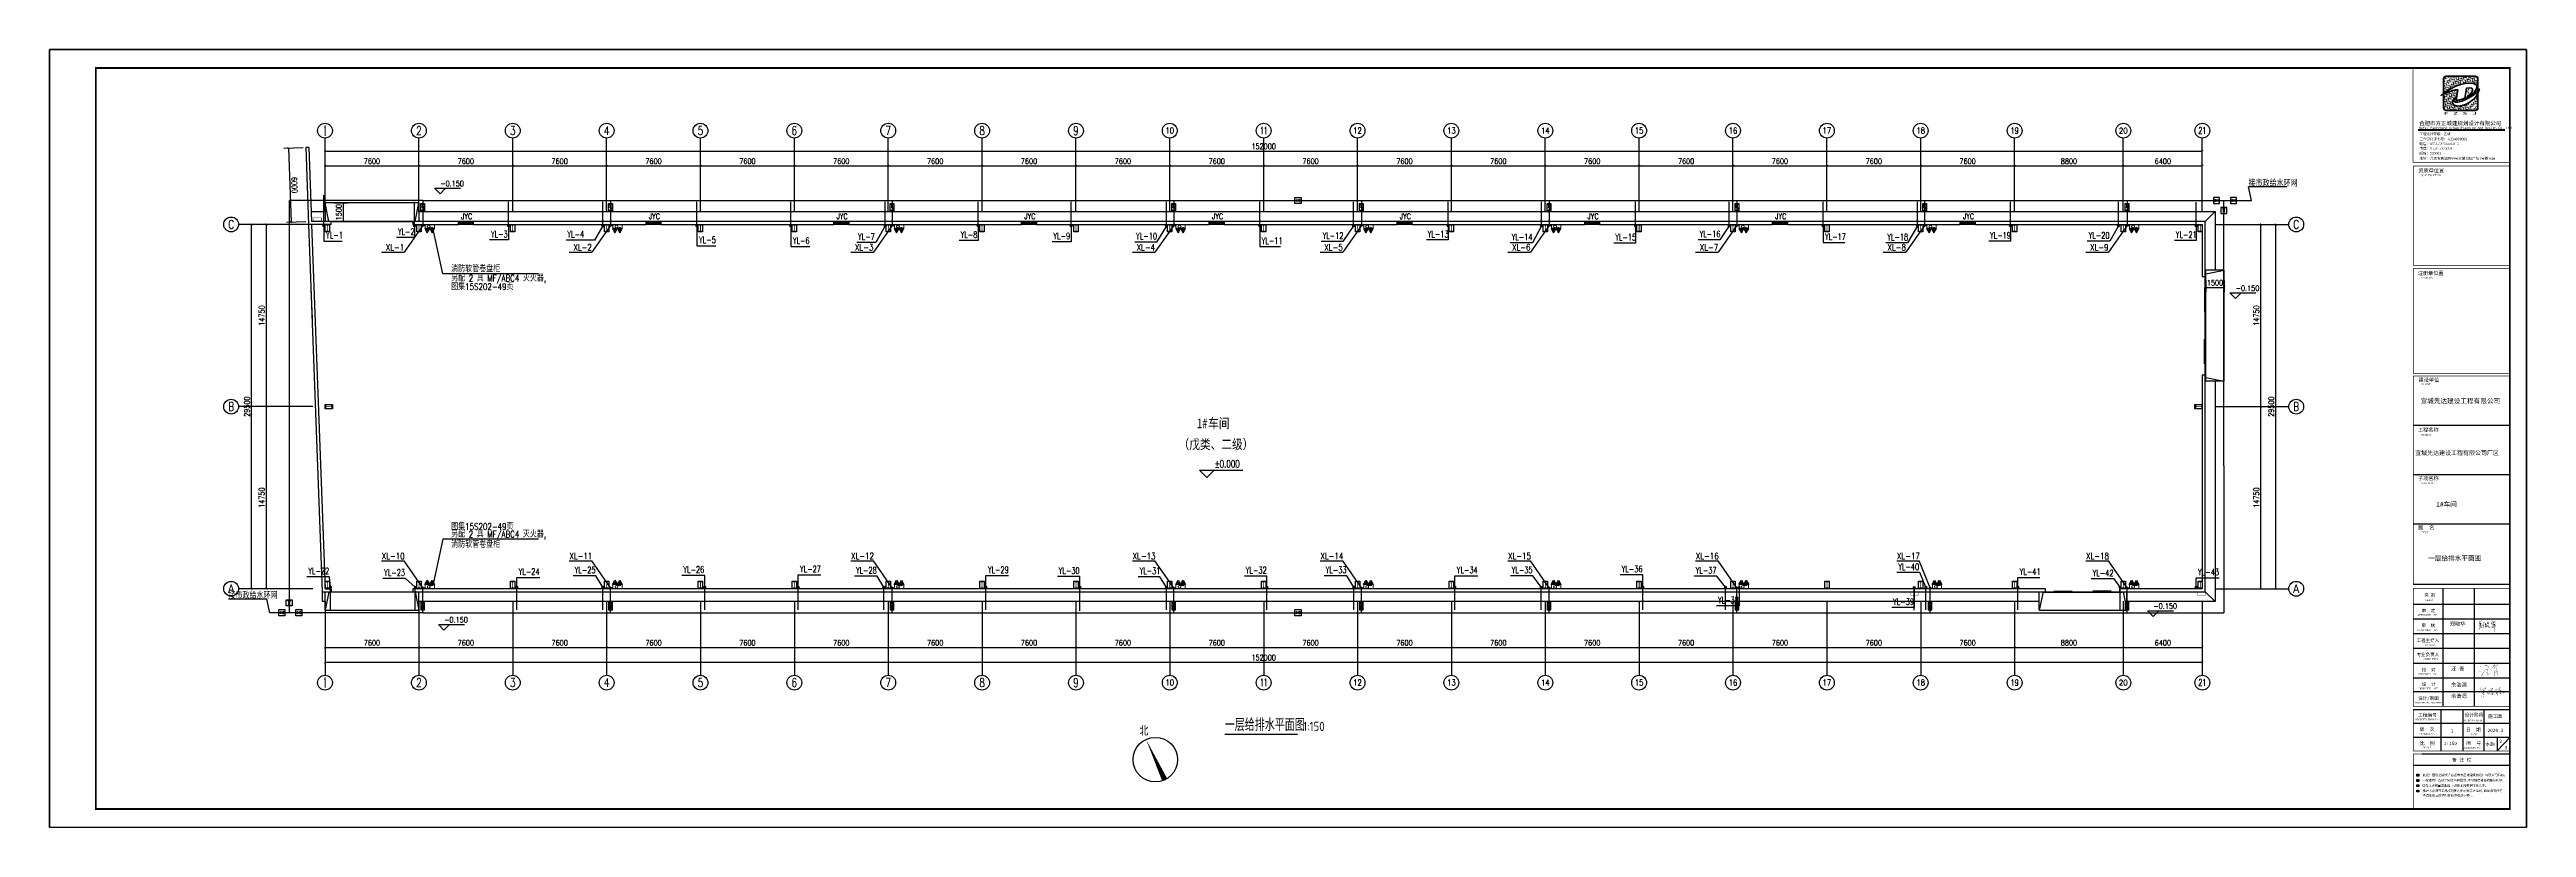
# Model space of a CAD drawing. Extents: x 54907 to 703237, y -798661 to -546661.
# Drawn here: x 288366 to 488916, y -672661 to -609661 of the extents above; entities that cross this region are included whole.
import ezdxf
from ezdxf.enums import TextEntityAlignment as Align

# ---------------------------------------------------------------- set-up
doc = ezdxf.new("R2010")
doc.units = 0
doc.header["$LTSCALE"] = 1000
doc.header["$MEASUREMENT"] = 0
for name, color, linetype in [('1', 140, 'Continuous'), ('AXIS', 3, 'Continuous'), ('AXIS_TEXT', 7, 'Continuous'), ('DIM_ELEV', 3, 'Continuous'), ('DIM_SYMB', 3, 'Continuous'), ('DIM_雨水', 3, 'Continuous'), ('EQUIP_消防', 7, 'Continuous'), ('EQUIP_阀门', 7, 'Continuous'), ('HATCH', 254, 'Continuous'), ('PIPE-消防', 1, 'TG_X'), ('PIPE-给水', 3, 'Continuous'), ('PIPE-雨水', 4, 'Continuous'), ('PUB_DIM', 3, 'Continuous'), ('PUB_TEXT', 7, 'Continuous'), ('PUB_TITLE', 4, 'Continuous'), ('STAIR', 2, 'Continuous'), ('TEL_TEXT', 7, 'Continuous'), ('TEXT', 7, 'Continuous'), ('VALVE_消防', 7, 'Continuous'), ('VPIPE-雨水', 4, 'Continuous'), ('WALL', 5, 'Continuous'), ('WINDOW', 4, 'Continuous'), ('WINDOW_TEXT', 7, 'Continuous'), ('外框线', 255, 'Continuous')]:
    doc.layers.add(name, color=color, linetype=linetype)
doc.layers.add('2', color=7, linetype='Continuous', lineweight=18)
doc.layers.add('yichutu', color=7, linetype='Continuous', true_color=0xffffff, plot=False)
doc.styles.add('-黑体', font='simhei.ttf', dxfattribs={"width": 0.7})
doc.styles.add('_TCH_AXIS', font='COMPLEX', dxfattribs={"bigfont": 'GBCBIG'})
doc.styles.add('_TCH_DIM', font='SIMPLEX', dxfattribs={"bigfont": 'GBCBIG'})
doc.styles.add('_TCH_DIM_T3', font='SIMPLEX', dxfattribs={"width": 0.705882, "bigfont": 'GBCBIG'})
doc.styles.add('_TCH_WINDOW', font='SIMPLEX', dxfattribs={"bigfont": 'GBCBIG'})
doc.styles.add('_TEL_DIM', font='SIMPLEX', dxfattribs={"width": 0.8, "height": 3.5, "bigfont": 'HZTXT'})
doc.styles.add('_TWT_SERIAL', font='COMPLEX', dxfattribs={"width": 0.8, "height": 3.5, "bigfont": 'HZTXT'})
doc.styles.add('COMPLEX', font='COMPLEX')
doc.styles.add('GHF', font='times.ttf')
doc.styles.get("Standard").update_dxf_attribs({"font": 'gbenor.shx', "bigfont": 'gbcbig.shx'})
doc.styles.add('STYLE1', font='simhei.ttf', dxfattribs={"width": 0.8})
doc.styles.add('TG_LINETYPE', font='SIMPLEX', dxfattribs={"width": 0.8, "height": 3, "bigfont": 'HZTXT'})
doc.styles.add('仿宋', font='')
doc.styles.add('宋体', font='', dxfattribs={"width": 0.8})
doc.styles.get('仿宋').set_extended_font_data('NSimSun')
doc.styles.get('宋体').set_extended_font_data('SimSun')
doc.linetypes.add('TG_X', pattern='A,2,-0.3,["X",TG_LINETYPE,S=0.1,R=0,X=-0.23,Y=-0.15],0', length=2.3)
doc.dimstyles.new('_TCH_ARCH&&150', dxfattribs={"dimtxt": 446.25, "dimasz": 150, "dimexe": 375, "dimexo": 450, "dimgap": 150, "dimtad": 1, "dimdec": 0, "dimzin": 0, "dimdsep": 46, "dimtxsty": '_TCH_DIM_T3', "dimblk": 'ARCHTICK', "dimcen": 0.09, "dimclrt": 7, "dimazin": 2, "dimtfac": 1, "dimtdec": 0, "dimtix": 1, "dimtmove": 2, "dimatfit": 3, "dimldrblk": 'ARCHTICK', "dimfxl": 0, "dimtolj": 1, "dimtzin": 0, "dimarcsym": 0})

# ---------------------------------------------------------------- blocks, each defined once
blk = doc.blocks.new('hrththe')
h = blk.add_hatch(color=2)
h.paths.add_polyline_path([(641672, -50401), (641728, -50401), (641728, -50809), (641672, -50809)])
h.paths.add_polyline_path([(641588, -50809), (641812, -50809), (641812, -50865), (641588, -50865)])
h.paths.add_polyline_path([(641588, -50345), (641812, -50345), (641812, -50401), (641588, -50401)])
at = {"layer": 'PUB_TEXT'}
for p, q in [((641523, -50911), (641523, -50311)), ((641523, -50311), (641873, -50311)), ((641873, -50911), (641523, -50911)), ((641873, -50311), (641873, -50911))]:
    blk.add_line(p, q, dxfattribs=at)
blk = doc.blocks.new('$TwtSys$00000546')
h = blk.add_hatch()
h.set_pattern_fill('ANSI31', color=256, scale=200, style=0)
h.set_pattern_definition([(45, (-38543.802, -6670.83), (-17.67767, 17.67767), [])])
h.paths.add_polyline_path([(-65, 174), (65, 174), (65, 44), (-65, 44)])
for points in [[(0, 344), (-198, 0), (198, 0)], [(-65, 174), (65, 174), (65, 44), (-65, 44)]]:
    blk.add_lwpolyline(points, close=True)
blk = doc.blocks.new('$VALVE$00000296')
for p, q in [((125, 72), (-125, -72)), ((-125, 72), (125, -72)), ((-125, 72), (-125, -72)), ((125, 72), (125, -72))]:
    blk.add_line(p, q)
at = {"color": 7}
blk.add_line((0, 60), (0, -64), dxfattribs=at)
for p in [(-125, 0), (125, 0)]:
    blk.add_point(p)
blk = doc.blocks.new('*U81')
at = {"layer": 'PUB_TEXT', "style": 'STYLE1'}
blk.add_text('备 注 栏', height=180, dxfattribs=at).set_placement((503976, -819747))
blk = doc.blocks.new('A$C2EA612DB')
at = {"layer": 'HATCH'}
h = blk.add_hatch(color=256, dxfattribs=at)
h.paths.add_polyline_path([(288, 659), (280, 651), (258, 643), (270, 667), (295, 696), (318, 713), (343, 719), (349, 695), (344, 674), (331, 634), (315, 585), (308, 537), (304, 495), (304, 442), (305, 390), (309, 342), (309, 298), (309, 264), (311, 224), (311, 167), (302, 167), (302, 210), (301, 251), (298, 319), (298, 362), (295, 407), (295, 455), (294, 486), (277, 507), (261, 515), (238, 531), (238, 557), (258, 576), (277, 546), (285, 527), (302, 570), (296, 592), (288, 603), (284, 616), (297, 624), (317, 627), (325, 643), (333, 663), (334, 677), (319, 681), (308, 677)])
h.paths.add_polyline_path([(219, 381), (207, 367), (181, 380), (171, 402), (162, 423), (158, 443), (153, 455), (153, 467), (179, 448), (189, 427), (198, 407), (210, 403), (223, 408), (228, 394)])
h.paths.add_polyline_path([(155, 531), (146, 543), (136, 558), (125, 555), (113, 547), (111, 528), (111, 516), (121, 513), (144, 522)], flags=16)
h.paths.add_polyline_path([(181, 830), (178, 850), (62, 689), (27, 617), (16, 614), (0, 593), (14, 582), (48, 598), (91, 615), (113, 630), (110, 598), (101, 573), (92, 557), (85, 533), (67, 520), (27, 490), (46, 478), (69, 481), (90, 485), (88, 428), (78, 386), (39, 296), (25, 284), (69, 299), (101, 374), (115, 460), (116, 479), (145, 506), (163, 516), (177, 516), (182, 532), (174, 558), (161, 581), (136, 598), (153, 621), (169, 657), (171, 686), (116, 666), (84, 635), (42, 614), (69, 656), (149, 783)])
h.paths.add_polyline_path([(70, 743), (75, 762), (50, 795), (31, 810), (27, 785), (47, 764)], flags=17)
h = blk.add_hatch(color=256, dxfattribs=at)
h.paths.add_polyline_path([(477, 583), (493, 598), (519, 611), (532, 620), (549, 623), (572, 614), (572, 587), (571, 579), (568, 566), (561, 551), (552, 537), (537, 527), (513, 519), (504, 502), (530, 501), (536, 501), (508, 456), (492, 420), (484, 396), (477, 364), (472, 331), (477, 319), (483, 321), (486, 344), (490, 374), (505, 422), (537, 474), (545, 491), (556, 504), (565, 512), (590, 526), (598, 530), (597, 536), (582, 534), (572, 529), (555, 530), (574, 551), (578, 590), (585, 613), (599, 627), (609, 640), (617, 654), (590, 658), (574, 652), (563, 648), (560, 667), (576, 690), (603, 704), (610, 728), (585, 744), (567, 750), (541, 742), (528, 720), (526, 690), (529, 653), (526, 637), (509, 617), (491, 602), (481, 600), (466, 600), (451, 599), (444, 617), (432, 639), (416, 664), (397, 673), (392, 640), (393, 621), (388, 610), (373, 608), (376, 552), (379, 490), (380, 438), (382, 407), (393, 395), (403, 419), (403, 440), (402, 460), (399, 474), (396, 487), (406, 473), (426, 453), (437, 447), (448, 440), (455, 440), (480, 451), (480, 476), (474, 502), (469, 518), (461, 538), (459, 545), (457, 559), (461, 570)])
h.paths.add_polyline_path([(434, 557), (438, 548), (441, 535), (443, 520), (446, 505), (453, 495), (458, 489), (465, 482), (465, 471), (457, 467), (442, 470), (438, 471), (425, 480), (416, 493), (410, 508), (408, 520), (407, 533), (407, 561), (409, 566)], flags=16)
h.paths.add_polyline_path([(426, 594), (410, 585), (402, 584), (394, 601), (400, 620), (401, 633), (414, 624), (426, 607)], flags=16)
h.paths.add_polyline_path([(548, 673), (543, 687), (548, 704), (561, 719), (569, 729), (586, 726), (589, 721), (580, 704), (570, 696), (556, 686), (553, 675)], flags=16)
for points in [[(627, 433), (621, 461), (619, 468), (599, 474), (579, 467), (557, 457), (551, 442), (565, 434), (588, 446), (593, 429), (596, 410), (605, 391), (631, 384), (660, 384), (698, 390), (722, 394), (738, 403), (750, 419), (751, 440), (738, 466), (727, 475), (730, 449), (730, 429), (729, 419), (725, 414), (709, 407), (689, 405), (674, 404), (664, 404), (652, 409), (636, 415), (630, 421)], [(794, 697), (804, 725), (812, 751), (816, 774), (814, 796), (808, 806), (782, 803), (778, 787), (791, 771), (791, 754), (782, 731), (773, 706), (763, 663), (753, 640), (742, 619), (726, 595), (746, 601), (760, 616), (776, 636), (794, 640), (805, 620), (811, 583), (812, 561), (806, 535), (801, 526), (822, 540), (831, 564), (835, 604), (829, 630), (815, 646), (801, 652), (778, 654)]]:
    blk.add_hatch(color=256, dxfattribs=at).paths.add_polyline_path(points)
h = blk.add_hatch(color=256, dxfattribs=at)
h.paths.add_polyline_path([(935, 705), (954, 712), (978, 718), (994, 738), (989, 757), (966, 786), (928, 790), (912, 778), (894, 753), (887, 732), (883, 719), (871, 705), (855, 695), (837, 688), (827, 670), (833, 670), (841, 671), (871, 676), (867, 658), (863, 646), (862, 629), (861, 611), (863, 599), (872, 591), (888, 591), (904, 591), (901, 584), (876, 574), (882, 564), (899, 564), (897, 544), (891, 532), (878, 518), (867, 498), (853, 479), (824, 454), (807, 426), (801, 395), (820, 391), (844, 402), (864, 408), (915, 423), (933, 425), (936, 391), (947, 231), (968, 79), (969, 27), (980, 0), (953, 426), (977, 443), (992, 461), (1000, 492), (998, 525), (982, 548), (960, 570), (966, 586), (983, 598), (999, 609), (996, 622), (982, 633), (948, 608), (894, 604), (876, 616), (879, 643), (893, 667), (909, 691)])
h.paths.add_polyline_path([(903, 719), (918, 743), (923, 756), (932, 766), (948, 768), (975, 759), (978, 743), (966, 728), (941, 719), (911, 716)], flags=16)
h.paths.add_polyline_path([(919, 543), (937, 538), (951, 529), (957, 520), (959, 501), (958, 465), (937, 443), (894, 437), (864, 419), (842, 422), (848, 440), (858, 456), (878, 477), (890, 497), (909, 514)], flags=16)
blk = doc.blocks.new('yct-1337-420-200550-63000-150-2010.0')
at = {"layer": 'yichutu', "color": 7, "true_color": 0xffffff}
blk.add_lwpolyline([(0, 0), (0, 63000), (200550, 63000), (200550, 0)], close=True, dxfattribs=at)
blk = doc.blocks.new('_ArchTick')
at = {"color": 0, "linetype": 'ByBlock', "const_width": 0.4}
blk.add_lwpolyline([(-0.5, -0.5), (0.5, 0.5)], dxfattribs=at)
blk = doc.blocks.new('*D88')
at = {"layer": 'Defpoints', "color": 0}
for p in [(310971, -622089), (310971, -623589), (312158, -622089)]:
    blk.add_point(p, dxfattribs=at)
at = {"layer": 'PUB_DIM', "color": 0, "lineweight": -2}
for p, q in [((311421, -622089), (312533, -622089)), ((311421, -623589), (312533, -623589)), ((312158, -623589), (312158, -622089))]:
    blk.add_line(p, q, dxfattribs=at)
at = {"layer": 'PUB_DIM', "color": 0, "lineweight": -2, "xscale": 150, "yscale": 150, "zscale": 150}
for p, rotation in [((312158, -622089), 90), ((312158, -623589), 270)]:
    blk.add_blockref('_ArchTick', p, dxfattribs=dict(at, rotation=rotation))
at = {"layer": 'PUB_DIM', "color": 7, "insert": (311785, -622839), "char_height": 446.2, "attachment_point": 5, "rotation": 90, "style": '_TCH_DIM_T3'}
blk.add_mtext('\\A1;1500', dxfattribs=at)
blk = doc.blocks.new('*D89')
at = {"layer": 'Defpoints', "color": 0}
for p in [(462950, -627925), (464450, -627925), (464450, -628926)]:
    blk.add_point(p, dxfattribs=at)
at = {"layer": 'PUB_DIM', "color": 0, "lineweight": -2}
for p, q in [((462950, -628375), (462950, -629301)), ((462950, -628926), (464450, -628926)), ((464450, -628375), (464450, -629301))]:
    blk.add_line(p, q, dxfattribs=at)
at = {"layer": 'PUB_DIM', "color": 0, "lineweight": -2, "xscale": 150, "yscale": 150, "zscale": 150, "rotation": 180}
blk.add_blockref('_ArchTick', (462950, -628926), dxfattribs=at)
at = {"layer": 'PUB_DIM', "color": 0, "lineweight": -2, "xscale": 150, "yscale": 150, "zscale": 150}
blk.add_blockref('_ArchTick', (464450, -628926), dxfattribs=at)
at = {"layer": 'PUB_DIM', "color": 7, "insert": (463700, -628552), "char_height": 446.2, "attachment_point": 5, "style": '_TCH_DIM_T3'}
blk.add_mtext('\\A1;1500', dxfattribs=at)
blk = doc.blocks.new('*D93')
at = {"layer": 'Defpoints', "color": 0}
for p in [(309348, -617593), (307932, -623649), (309570, -623589)]:
    blk.add_point(p, dxfattribs=at)
at = {"layer": 'PUB_DIM', "color": 0, "lineweight": -2}
for p, q in [((308898, -617609), (307336, -617667)), ((307710, -617653), (307932, -623649)), ((309120, -623605), (307558, -623663))]:
    blk.add_line(p, q, dxfattribs=at)
at = {"layer": 'PUB_DIM', "color": 0, "lineweight": -2, "xscale": 150, "yscale": 150, "zscale": 150}
for p, rotation in [((307710, -617653), 92.12051575240093), ((307932, -623649), 272.1205157524009)]:
    blk.add_blockref('_ArchTick', p, dxfattribs=dict(at, rotation=rotation))
at = {"layer": 'PUB_DIM', "color": 7, "insert": (308194, -620637), "char_height": 446.2, "attachment_point": 5, "rotation": 272.12052, "style": '_TCH_DIM_T3'}
blk.add_mtext('\\A1;6000', dxfattribs=at)
blk = doc.blocks.new('*D142')
at = {"layer": 'AXIS', "color": 0, "lineweight": -2}
for p, q in [((464121, -638579), (467796, -638579)), ((467421, -653329), (467421, -638579)), ((464121, -653329), (467796, -653329))]:
    blk.add_line(p, q, dxfattribs=at)
at = {"layer": 'Defpoints', "color": 0}
for p in [(463671, -638579), (467421, -638579), (463671, -653329)]:
    blk.add_point(p, dxfattribs=at)
at = {"layer": 'AXIS', "color": 0, "lineweight": -2, "xscale": 150, "yscale": 150, "zscale": 150}
for p, rotation in [((467421, -638579), 90), ((467421, -653329), 270)]:
    blk.add_blockref('_ArchTick', p, dxfattribs=dict(at, rotation=rotation))
at = {"layer": 'AXIS', "color": 7, "insert": (467048, -645954), "char_height": 446.2, "attachment_point": 5, "rotation": 90, "style": '_TCH_DIM_T3'}
blk.add_mtext('\\A1;14750', dxfattribs=at)
blk = doc.blocks.new('*D143')
at = {"layer": 'AXIS', "color": 0, "lineweight": -2}
for p, q in [((464121, -623829), (467796, -623829)), ((467421, -638579), (467421, -623829)), ((464121, -638579), (467796, -638579))]:
    blk.add_line(p, q, dxfattribs=at)
at = {"layer": 'Defpoints', "color": 0}
for p in [(463671, -623829), (467421, -623829), (463671, -638579)]:
    blk.add_point(p, dxfattribs=at)
at = {"layer": 'AXIS', "color": 0, "lineweight": -2, "xscale": 150, "yscale": 150, "zscale": 150}
for p, rotation in [((467421, -623829), 90), ((467421, -638579), 270)]:
    blk.add_blockref('_ArchTick', p, dxfattribs=dict(at, rotation=rotation))
at = {"layer": 'AXIS', "color": 7, "insert": (467048, -631204), "char_height": 446.2, "attachment_point": 5, "rotation": 90, "style": '_TCH_DIM_T3'}
blk.add_mtext('\\A1;14750', dxfattribs=at)
blk = doc.blocks.new('*D144')
at = {"layer": 'AXIS', "color": 0, "lineweight": -2}
for p, q in [((464121, -623829), (468996, -623829)), ((468621, -653329), (468621, -623829)), ((464121, -653329), (468996, -653329))]:
    blk.add_line(p, q, dxfattribs=at)
at = {"layer": 'Defpoints', "color": 0}
for p in [(463671, -623829), (468621, -623829), (463671, -653329)]:
    blk.add_point(p, dxfattribs=at)
at = {"layer": 'AXIS', "color": 0, "lineweight": -2, "xscale": 150, "yscale": 150, "zscale": 150}
for p, rotation in [((468621, -623829), 90), ((468621, -653329), 270)]:
    blk.add_blockref('_ArchTick', p, dxfattribs=dict(at, rotation=rotation))
at = {"layer": 'AXIS', "color": 7, "insert": (468248, -638579), "char_height": 446.2, "attachment_point": 5, "rotation": 90, "style": '_TCH_DIM_T3'}
blk.add_mtext('\\A1;29500', dxfattribs=at)
blk = doc.blocks.new('*D145')
at = {"layer": 'AXIS', "color": 0, "lineweight": -2}
for p, q in [((309221, -638579), (305546, -638579)), ((305921, -653329), (305921, -638579)), ((309221, -653329), (305546, -653329))]:
    blk.add_line(p, q, dxfattribs=at)
at = {"layer": 'Defpoints', "color": 0}
for p in [(305921, -638579), (309671, -638579), (309671, -653329)]:
    blk.add_point(p, dxfattribs=at)
at = {"layer": 'AXIS', "color": 0, "lineweight": -2, "xscale": 150, "yscale": 150, "zscale": 150}
for p, rotation in [((305921, -638579), 90), ((305921, -653329), 270)]:
    blk.add_blockref('_ArchTick', p, dxfattribs=dict(at, rotation=rotation))
at = {"layer": 'AXIS', "color": 7, "insert": (305548, -645954), "char_height": 446.2, "attachment_point": 5, "rotation": 90, "style": '_TCH_DIM_T3'}
blk.add_mtext('\\A1;14750', dxfattribs=at)
blk = doc.blocks.new('*D146')
at = {"layer": 'AXIS', "color": 0, "lineweight": -2}
for p, q in [((309221, -623829), (305546, -623829)), ((305921, -638579), (305921, -623829)), ((309221, -638579), (305546, -638579))]:
    blk.add_line(p, q, dxfattribs=at)
at = {"layer": 'Defpoints', "color": 0}
for p in [(305921, -623829), (309671, -623829), (309671, -638579)]:
    blk.add_point(p, dxfattribs=at)
at = {"layer": 'AXIS', "color": 0, "lineweight": -2, "xscale": 150, "yscale": 150, "zscale": 150}
for p, rotation in [((305921, -623829), 90), ((305921, -638579), 270)]:
    blk.add_blockref('_ArchTick', p, dxfattribs=dict(at, rotation=rotation))
at = {"layer": 'AXIS', "color": 7, "insert": (305548, -631204), "char_height": 446.2, "attachment_point": 5, "rotation": 90, "style": '_TCH_DIM_T3'}
blk.add_mtext('\\A1;14750', dxfattribs=at)
blk = doc.blocks.new('*D147')
at = {"layer": 'AXIS', "color": 0, "lineweight": -2}
for p, q in [((309221, -623829), (304346, -623829)), ((304721, -653329), (304721, -623829)), ((309221, -653329), (304346, -653329))]:
    blk.add_line(p, q, dxfattribs=at)
at = {"layer": 'Defpoints', "color": 0}
for p in [(304721, -623829), (309671, -623829), (309671, -653329)]:
    blk.add_point(p, dxfattribs=at)
at = {"layer": 'AXIS', "color": 0, "lineweight": -2, "xscale": 150, "yscale": 150, "zscale": 150}
for p, rotation in [((304721, -623829), 90), ((304721, -653329), 270)]:
    blk.add_blockref('_ArchTick', p, dxfattribs=dict(at, rotation=rotation))
at = {"layer": 'AXIS', "color": 7, "insert": (304348, -638579), "char_height": 446.2, "attachment_point": 5, "rotation": 90, "style": '_TCH_DIM_T3'}
blk.add_mtext('\\A1;29500', dxfattribs=at)
blk = doc.blocks.new('*D148')
at = {"layer": 'AXIS', "color": 0, "lineweight": -2}
for p, q in [((310671, -622379), (310671, -618704)), ((310671, -619079), (318271, -619079)), ((318271, -622379), (318271, -618704))]:
    blk.add_line(p, q, dxfattribs=at)
at = {"layer": 'Defpoints', "color": 0}
for p in [(318271, -619079), (310671, -622829), (318271, -622829)]:
    blk.add_point(p, dxfattribs=at)
at = {"layer": 'AXIS', "color": 0, "lineweight": -2, "xscale": 150, "yscale": 150, "zscale": 150, "rotation": 180}
blk.add_blockref('_ArchTick', (310671, -619079), dxfattribs=at)
at = {"layer": 'AXIS', "color": 0, "lineweight": -2, "xscale": 150, "yscale": 150, "zscale": 150}
blk.add_blockref('_ArchTick', (318271, -619079), dxfattribs=at)
at = {"layer": 'AXIS', "color": 7, "insert": (314471, -618706), "char_height": 446.2, "attachment_point": 5, "style": '_TCH_DIM_T3'}
blk.add_mtext('\\A1;7600', dxfattribs=at)
blk = doc.blocks.new('*D149')
at = {"layer": 'AXIS', "color": 0, "lineweight": -2}
for p, q in [((318271, -622379), (318271, -618704)), ((318271, -619079), (325871, -619079)), ((325871, -622379), (325871, -618704))]:
    blk.add_line(p, q, dxfattribs=at)
at = {"layer": 'Defpoints', "color": 0}
for p in [(325871, -619079), (318271, -622829), (325871, -622829)]:
    blk.add_point(p, dxfattribs=at)
at = {"layer": 'AXIS', "color": 0, "lineweight": -2, "xscale": 150, "yscale": 150, "zscale": 150, "rotation": 180}
blk.add_blockref('_ArchTick', (318271, -619079), dxfattribs=at)
at = {"layer": 'AXIS', "color": 0, "lineweight": -2, "xscale": 150, "yscale": 150, "zscale": 150}
blk.add_blockref('_ArchTick', (325871, -619079), dxfattribs=at)
at = {"layer": 'AXIS', "color": 7, "insert": (322071, -618706), "char_height": 446.2, "attachment_point": 5, "style": '_TCH_DIM_T3'}
blk.add_mtext('\\A1;7600', dxfattribs=at)
blk = doc.blocks.new('*D150')
at = {"layer": 'AXIS', "color": 0, "lineweight": -2}
for p, q in [((325871, -622379), (325871, -618704)), ((325871, -619079), (333471, -619079)), ((333471, -622379), (333471, -618704))]:
    blk.add_line(p, q, dxfattribs=at)
at = {"layer": 'Defpoints', "color": 0}
for p in [(333471, -619079), (325871, -622829), (333471, -622829)]:
    blk.add_point(p, dxfattribs=at)
at = {"layer": 'AXIS', "color": 0, "lineweight": -2, "xscale": 150, "yscale": 150, "zscale": 150, "rotation": 180}
blk.add_blockref('_ArchTick', (325871, -619079), dxfattribs=at)
at = {"layer": 'AXIS', "color": 0, "lineweight": -2, "xscale": 150, "yscale": 150, "zscale": 150}
blk.add_blockref('_ArchTick', (333471, -619079), dxfattribs=at)
at = {"layer": 'AXIS', "color": 7, "insert": (329671, -618706), "char_height": 446.2, "attachment_point": 5, "style": '_TCH_DIM_T3'}
blk.add_mtext('\\A1;7600', dxfattribs=at)
blk = doc.blocks.new('*D151')
at = {"layer": 'AXIS', "color": 0, "lineweight": -2}
for p, q in [((333471, -622379), (333471, -618704)), ((333471, -619079), (341071, -619079)), ((341071, -622379), (341071, -618704))]:
    blk.add_line(p, q, dxfattribs=at)
at = {"layer": 'Defpoints', "color": 0}
for p in [(341071, -619079), (333471, -622829), (341071, -622829)]:
    blk.add_point(p, dxfattribs=at)
at = {"layer": 'AXIS', "color": 0, "lineweight": -2, "xscale": 150, "yscale": 150, "zscale": 150, "rotation": 180}
blk.add_blockref('_ArchTick', (333471, -619079), dxfattribs=at)
at = {"layer": 'AXIS', "color": 0, "lineweight": -2, "xscale": 150, "yscale": 150, "zscale": 150}
blk.add_blockref('_ArchTick', (341071, -619079), dxfattribs=at)
at = {"layer": 'AXIS', "color": 7, "insert": (337271, -618706), "char_height": 446.2, "attachment_point": 5, "style": '_TCH_DIM_T3'}
blk.add_mtext('\\A1;7600', dxfattribs=at)
blk = doc.blocks.new('*D152')
at = {"layer": 'AXIS', "color": 0, "lineweight": -2}
for p, q in [((341071, -622379), (341071, -618704)), ((341071, -619079), (348671, -619079)), ((348671, -622379), (348671, -618704))]:
    blk.add_line(p, q, dxfattribs=at)
at = {"layer": 'Defpoints', "color": 0}
for p in [(348671, -619079), (341071, -622829), (348671, -622829)]:
    blk.add_point(p, dxfattribs=at)
at = {"layer": 'AXIS', "color": 0, "lineweight": -2, "xscale": 150, "yscale": 150, "zscale": 150, "rotation": 180}
blk.add_blockref('_ArchTick', (341071, -619079), dxfattribs=at)
at = {"layer": 'AXIS', "color": 0, "lineweight": -2, "xscale": 150, "yscale": 150, "zscale": 150}
blk.add_blockref('_ArchTick', (348671, -619079), dxfattribs=at)
at = {"layer": 'AXIS', "color": 7, "insert": (344871, -618706), "char_height": 446.2, "attachment_point": 5, "style": '_TCH_DIM_T3'}
blk.add_mtext('\\A1;7600', dxfattribs=at)
blk = doc.blocks.new('*D153')
at = {"layer": 'AXIS', "color": 0, "lineweight": -2}
for p, q in [((348671, -622379), (348671, -618704)), ((348671, -619079), (356271, -619079)), ((356271, -622379), (356271, -618704))]:
    blk.add_line(p, q, dxfattribs=at)
at = {"layer": 'Defpoints', "color": 0}
for p in [(356271, -619079), (348671, -622829), (356271, -622829)]:
    blk.add_point(p, dxfattribs=at)
at = {"layer": 'AXIS', "color": 0, "lineweight": -2, "xscale": 150, "yscale": 150, "zscale": 150, "rotation": 180}
blk.add_blockref('_ArchTick', (348671, -619079), dxfattribs=at)
at = {"layer": 'AXIS', "color": 0, "lineweight": -2, "xscale": 150, "yscale": 150, "zscale": 150}
blk.add_blockref('_ArchTick', (356271, -619079), dxfattribs=at)
at = {"layer": 'AXIS', "color": 7, "insert": (352471, -618706), "char_height": 446.2, "attachment_point": 5, "style": '_TCH_DIM_T3'}
blk.add_mtext('\\A1;7600', dxfattribs=at)
blk = doc.blocks.new('*D154')
at = {"layer": 'AXIS', "color": 0, "lineweight": -2}
for p, q in [((356271, -622379), (356271, -618704)), ((356271, -619079), (363871, -619079)), ((363871, -622379), (363871, -618704))]:
    blk.add_line(p, q, dxfattribs=at)
at = {"layer": 'Defpoints', "color": 0}
for p in [(363871, -619079), (356271, -622829), (363871, -622829)]:
    blk.add_point(p, dxfattribs=at)
at = {"layer": 'AXIS', "color": 0, "lineweight": -2, "xscale": 150, "yscale": 150, "zscale": 150, "rotation": 180}
blk.add_blockref('_ArchTick', (356271, -619079), dxfattribs=at)
at = {"layer": 'AXIS', "color": 0, "lineweight": -2, "xscale": 150, "yscale": 150, "zscale": 150}
blk.add_blockref('_ArchTick', (363871, -619079), dxfattribs=at)
at = {"layer": 'AXIS', "color": 7, "insert": (360071, -618706), "char_height": 446.2, "attachment_point": 5, "style": '_TCH_DIM_T3'}
blk.add_mtext('\\A1;7600', dxfattribs=at)
blk = doc.blocks.new('*D155')
at = {"layer": 'AXIS', "color": 0, "lineweight": -2}
for p, q in [((363871, -622379), (363871, -618704)), ((363871, -619079), (371471, -619079)), ((371471, -622379), (371471, -618704))]:
    blk.add_line(p, q, dxfattribs=at)
at = {"layer": 'Defpoints', "color": 0}
for p in [(371471, -619079), (363871, -622829), (371471, -622829)]:
    blk.add_point(p, dxfattribs=at)
at = {"layer": 'AXIS', "color": 0, "lineweight": -2, "xscale": 150, "yscale": 150, "zscale": 150, "rotation": 180}
blk.add_blockref('_ArchTick', (363871, -619079), dxfattribs=at)
at = {"layer": 'AXIS', "color": 0, "lineweight": -2, "xscale": 150, "yscale": 150, "zscale": 150}
blk.add_blockref('_ArchTick', (371471, -619079), dxfattribs=at)
at = {"layer": 'AXIS', "color": 7, "insert": (367671, -618706), "char_height": 446.2, "attachment_point": 5, "style": '_TCH_DIM_T3'}
blk.add_mtext('\\A1;7600', dxfattribs=at)
blk = doc.blocks.new('*D156')
at = {"layer": 'AXIS', "color": 0, "lineweight": -2}
for p, q in [((371471, -622379), (371471, -618704)), ((371471, -619079), (379071, -619079)), ((379071, -622379), (379071, -618704))]:
    blk.add_line(p, q, dxfattribs=at)
at = {"layer": 'Defpoints', "color": 0}
for p in [(379071, -619079), (371471, -622829), (379071, -622829)]:
    blk.add_point(p, dxfattribs=at)
at = {"layer": 'AXIS', "color": 0, "lineweight": -2, "xscale": 150, "yscale": 150, "zscale": 150, "rotation": 180}
blk.add_blockref('_ArchTick', (371471, -619079), dxfattribs=at)
at = {"layer": 'AXIS', "color": 0, "lineweight": -2, "xscale": 150, "yscale": 150, "zscale": 150}
blk.add_blockref('_ArchTick', (379071, -619079), dxfattribs=at)
at = {"layer": 'AXIS', "color": 7, "insert": (375271, -618706), "char_height": 446.2, "attachment_point": 5, "style": '_TCH_DIM_T3'}
blk.add_mtext('\\A1;7600', dxfattribs=at)
blk = doc.blocks.new('*D157')
at = {"layer": 'AXIS', "color": 0, "lineweight": -2}
for p, q in [((379071, -622379), (379071, -618704)), ((379071, -619079), (386671, -619079)), ((386671, -622379), (386671, -618704))]:
    blk.add_line(p, q, dxfattribs=at)
at = {"layer": 'Defpoints', "color": 0}
for p in [(386671, -619079), (379071, -622829), (386671, -622829)]:
    blk.add_point(p, dxfattribs=at)
at = {"layer": 'AXIS', "color": 0, "lineweight": -2, "xscale": 150, "yscale": 150, "zscale": 150, "rotation": 180}
blk.add_blockref('_ArchTick', (379071, -619079), dxfattribs=at)
at = {"layer": 'AXIS', "color": 0, "lineweight": -2, "xscale": 150, "yscale": 150, "zscale": 150}
blk.add_blockref('_ArchTick', (386671, -619079), dxfattribs=at)
at = {"layer": 'AXIS', "color": 7, "insert": (382871, -618706), "char_height": 446.2, "attachment_point": 5, "style": '_TCH_DIM_T3'}
blk.add_mtext('\\A1;7600', dxfattribs=at)
blk = doc.blocks.new('*D158')
at = {"layer": 'AXIS', "color": 0, "lineweight": -2}
for p, q in [((386671, -622379), (386671, -618704)), ((386671, -619079), (394271, -619079)), ((394271, -622379), (394271, -618704))]:
    blk.add_line(p, q, dxfattribs=at)
at = {"layer": 'Defpoints', "color": 0}
for p in [(394271, -619079), (386671, -622829), (394271, -622829)]:
    blk.add_point(p, dxfattribs=at)
at = {"layer": 'AXIS', "color": 0, "lineweight": -2, "xscale": 150, "yscale": 150, "zscale": 150, "rotation": 180}
blk.add_blockref('_ArchTick', (386671, -619079), dxfattribs=at)
at = {"layer": 'AXIS', "color": 0, "lineweight": -2, "xscale": 150, "yscale": 150, "zscale": 150}
blk.add_blockref('_ArchTick', (394271, -619079), dxfattribs=at)
at = {"layer": 'AXIS', "color": 7, "insert": (390471, -618706), "char_height": 446.2, "attachment_point": 5, "style": '_TCH_DIM_T3'}
blk.add_mtext('\\A1;7600', dxfattribs=at)
blk = doc.blocks.new('*D159')
at = {"layer": 'AXIS', "color": 0, "lineweight": -2}
for p, q in [((394271, -622379), (394271, -618704)), ((394271, -619079), (401871, -619079)), ((401871, -622379), (401871, -618704))]:
    blk.add_line(p, q, dxfattribs=at)
at = {"layer": 'Defpoints', "color": 0}
for p in [(401871, -619079), (394271, -622829), (401871, -622829)]:
    blk.add_point(p, dxfattribs=at)
at = {"layer": 'AXIS', "color": 0, "lineweight": -2, "xscale": 150, "yscale": 150, "zscale": 150, "rotation": 180}
blk.add_blockref('_ArchTick', (394271, -619079), dxfattribs=at)
at = {"layer": 'AXIS', "color": 0, "lineweight": -2, "xscale": 150, "yscale": 150, "zscale": 150}
blk.add_blockref('_ArchTick', (401871, -619079), dxfattribs=at)
at = {"layer": 'AXIS', "color": 7, "insert": (398071, -618706), "char_height": 446.2, "attachment_point": 5, "style": '_TCH_DIM_T3'}
blk.add_mtext('\\A1;7600', dxfattribs=at)
blk = doc.blocks.new('*D160')
at = {"layer": 'AXIS', "color": 0, "lineweight": -2}
for p, q in [((401871, -622379), (401871, -618704)), ((401871, -619079), (409471, -619079)), ((409471, -622379), (409471, -618704))]:
    blk.add_line(p, q, dxfattribs=at)
at = {"layer": 'Defpoints', "color": 0}
for p in [(409471, -619079), (401871, -622829), (409471, -622829)]:
    blk.add_point(p, dxfattribs=at)
at = {"layer": 'AXIS', "color": 0, "lineweight": -2, "xscale": 150, "yscale": 150, "zscale": 150, "rotation": 180}
blk.add_blockref('_ArchTick', (401871, -619079), dxfattribs=at)
at = {"layer": 'AXIS', "color": 0, "lineweight": -2, "xscale": 150, "yscale": 150, "zscale": 150}
blk.add_blockref('_ArchTick', (409471, -619079), dxfattribs=at)
at = {"layer": 'AXIS', "color": 7, "insert": (405671, -618706), "char_height": 446.2, "attachment_point": 5, "style": '_TCH_DIM_T3'}
blk.add_mtext('\\A1;7600', dxfattribs=at)
blk = doc.blocks.new('*D161')
at = {"layer": 'AXIS', "color": 0, "lineweight": -2}
for p, q in [((409471, -622379), (409471, -618704)), ((409471, -619079), (417071, -619079)), ((417071, -622379), (417071, -618704))]:
    blk.add_line(p, q, dxfattribs=at)
at = {"layer": 'Defpoints', "color": 0}
for p in [(417071, -619079), (409471, -622829), (417071, -622829)]:
    blk.add_point(p, dxfattribs=at)
at = {"layer": 'AXIS', "color": 0, "lineweight": -2, "xscale": 150, "yscale": 150, "zscale": 150, "rotation": 180}
blk.add_blockref('_ArchTick', (409471, -619079), dxfattribs=at)
at = {"layer": 'AXIS', "color": 0, "lineweight": -2, "xscale": 150, "yscale": 150, "zscale": 150}
blk.add_blockref('_ArchTick', (417071, -619079), dxfattribs=at)
at = {"layer": 'AXIS', "color": 7, "insert": (413271, -618706), "char_height": 446.2, "attachment_point": 5, "style": '_TCH_DIM_T3'}
blk.add_mtext('\\A1;7600', dxfattribs=at)
blk = doc.blocks.new('*D162')
at = {"layer": 'AXIS', "color": 0, "lineweight": -2}
for p, q in [((417071, -622379), (417071, -618704)), ((417071, -619079), (424671, -619079)), ((424671, -622379), (424671, -618704))]:
    blk.add_line(p, q, dxfattribs=at)
at = {"layer": 'Defpoints', "color": 0}
for p in [(424671, -619079), (417071, -622829), (424671, -622829)]:
    blk.add_point(p, dxfattribs=at)
at = {"layer": 'AXIS', "color": 0, "lineweight": -2, "xscale": 150, "yscale": 150, "zscale": 150, "rotation": 180}
blk.add_blockref('_ArchTick', (417071, -619079), dxfattribs=at)
at = {"layer": 'AXIS', "color": 0, "lineweight": -2, "xscale": 150, "yscale": 150, "zscale": 150}
blk.add_blockref('_ArchTick', (424671, -619079), dxfattribs=at)
at = {"layer": 'AXIS', "color": 7, "insert": (420871, -618706), "char_height": 446.2, "attachment_point": 5, "style": '_TCH_DIM_T3'}
blk.add_mtext('\\A1;7600', dxfattribs=at)
blk = doc.blocks.new('*D163')
at = {"layer": 'AXIS', "color": 0, "lineweight": -2}
for p, q in [((424671, -622379), (424671, -618704)), ((424671, -619079), (432271, -619079)), ((432271, -622379), (432271, -618704))]:
    blk.add_line(p, q, dxfattribs=at)
at = {"layer": 'Defpoints', "color": 0}
for p in [(432271, -619079), (424671, -622829), (432271, -622829)]:
    blk.add_point(p, dxfattribs=at)
at = {"layer": 'AXIS', "color": 0, "lineweight": -2, "xscale": 150, "yscale": 150, "zscale": 150, "rotation": 180}
blk.add_blockref('_ArchTick', (424671, -619079), dxfattribs=at)
at = {"layer": 'AXIS', "color": 0, "lineweight": -2, "xscale": 150, "yscale": 150, "zscale": 150}
blk.add_blockref('_ArchTick', (432271, -619079), dxfattribs=at)
at = {"layer": 'AXIS', "color": 7, "insert": (428471, -618706), "char_height": 446.2, "attachment_point": 5, "style": '_TCH_DIM_T3'}
blk.add_mtext('\\A1;7600', dxfattribs=at)
blk = doc.blocks.new('*D164')
at = {"layer": 'AXIS', "color": 0, "lineweight": -2}
for p, q in [((432271, -622379), (432271, -618704)), ((432271, -619079), (439871, -619079)), ((439871, -622379), (439871, -618704))]:
    blk.add_line(p, q, dxfattribs=at)
at = {"layer": 'Defpoints', "color": 0}
for p in [(439871, -619079), (432271, -622829), (439871, -622829)]:
    blk.add_point(p, dxfattribs=at)
at = {"layer": 'AXIS', "color": 0, "lineweight": -2, "xscale": 150, "yscale": 150, "zscale": 150, "rotation": 180}
blk.add_blockref('_ArchTick', (432271, -619079), dxfattribs=at)
at = {"layer": 'AXIS', "color": 0, "lineweight": -2, "xscale": 150, "yscale": 150, "zscale": 150}
blk.add_blockref('_ArchTick', (439871, -619079), dxfattribs=at)
at = {"layer": 'AXIS', "color": 7, "insert": (436071, -618706), "char_height": 446.2, "attachment_point": 5, "style": '_TCH_DIM_T3'}
blk.add_mtext('\\A1;7600', dxfattribs=at)
blk = doc.blocks.new('*D165')
at = {"layer": 'AXIS', "color": 0, "lineweight": -2}
for p, q in [((439871, -622379), (439871, -618704)), ((439871, -619079), (447471, -619079)), ((447471, -622379), (447471, -618704))]:
    blk.add_line(p, q, dxfattribs=at)
at = {"layer": 'Defpoints', "color": 0}
for p in [(447471, -619079), (439871, -622829), (447471, -622829)]:
    blk.add_point(p, dxfattribs=at)
at = {"layer": 'AXIS', "color": 0, "lineweight": -2, "xscale": 150, "yscale": 150, "zscale": 150, "rotation": 180}
blk.add_blockref('_ArchTick', (439871, -619079), dxfattribs=at)
at = {"layer": 'AXIS', "color": 0, "lineweight": -2, "xscale": 150, "yscale": 150, "zscale": 150}
blk.add_blockref('_ArchTick', (447471, -619079), dxfattribs=at)
at = {"layer": 'AXIS', "color": 7, "insert": (443671, -618706), "char_height": 446.2, "attachment_point": 5, "style": '_TCH_DIM_T3'}
blk.add_mtext('\\A1;7600', dxfattribs=at)
blk = doc.blocks.new('*D166')
at = {"layer": 'AXIS', "color": 0, "lineweight": -2}
for p, q in [((447471, -622379), (447471, -618704)), ((447471, -619079), (456271, -619079)), ((456271, -622379), (456271, -618704))]:
    blk.add_line(p, q, dxfattribs=at)
at = {"layer": 'Defpoints', "color": 0}
for p in [(456271, -619079), (447471, -622829), (456271, -622829)]:
    blk.add_point(p, dxfattribs=at)
at = {"layer": 'AXIS', "color": 0, "lineweight": -2, "xscale": 150, "yscale": 150, "zscale": 150, "rotation": 180}
blk.add_blockref('_ArchTick', (447471, -619079), dxfattribs=at)
at = {"layer": 'AXIS', "color": 0, "lineweight": -2, "xscale": 150, "yscale": 150, "zscale": 150}
blk.add_blockref('_ArchTick', (456271, -619079), dxfattribs=at)
at = {"layer": 'AXIS', "color": 7, "insert": (451871, -618706), "char_height": 446.2, "attachment_point": 5, "style": '_TCH_DIM_T3'}
blk.add_mtext('\\A1;8800', dxfattribs=at)
blk = doc.blocks.new('*D167')
at = {"layer": 'AXIS', "color": 0, "lineweight": -2}
for p, q in [((456271, -622379), (456271, -618704)), ((456271, -619079), (462671, -619079)), ((462671, -622379), (462671, -618704))]:
    blk.add_line(p, q, dxfattribs=at)
at = {"layer": 'Defpoints', "color": 0}
for p in [(462671, -619079), (456271, -622829), (462671, -622829)]:
    blk.add_point(p, dxfattribs=at)
at = {"layer": 'AXIS', "color": 0, "lineweight": -2, "xscale": 150, "yscale": 150, "zscale": 150, "rotation": 180}
blk.add_blockref('_ArchTick', (456271, -619079), dxfattribs=at)
at = {"layer": 'AXIS', "color": 0, "lineweight": -2, "xscale": 150, "yscale": 150, "zscale": 150}
blk.add_blockref('_ArchTick', (462671, -619079), dxfattribs=at)
at = {"layer": 'AXIS', "color": 7, "insert": (459471, -618706), "char_height": 446.2, "attachment_point": 5, "style": '_TCH_DIM_T3'}
blk.add_mtext('\\A1;6400', dxfattribs=at)
blk = doc.blocks.new('*D168')
at = {"layer": 'AXIS', "color": 0, "lineweight": -2}
for p, q in [((310671, -622379), (310671, -617504)), ((462671, -622379), (462671, -617504)), ((310671, -617879), (462671, -617879))]:
    blk.add_line(p, q, dxfattribs=at)
at = {"layer": 'Defpoints', "color": 0}
for p in [(462671, -617879), (310671, -622829), (462671, -622829)]:
    blk.add_point(p, dxfattribs=at)
at = {"layer": 'AXIS', "color": 0, "lineweight": -2, "xscale": 150, "yscale": 150, "zscale": 150, "rotation": 180}
blk.add_blockref('_ArchTick', (310671, -617879), dxfattribs=at)
at = {"layer": 'AXIS', "color": 0, "lineweight": -2, "xscale": 150, "yscale": 150, "zscale": 150}
blk.add_blockref('_ArchTick', (462671, -617879), dxfattribs=at)
at = {"layer": 'AXIS', "color": 7, "insert": (386671, -617506), "char_height": 446.2, "attachment_point": 5, "style": '_TCH_DIM_T3'}
blk.add_mtext('\\A1;152000', dxfattribs=at)
blk = doc.blocks.new('*D169')
at = {"layer": 'AXIS', "color": 0, "lineweight": -2}
for p, q in [((310671, -654779), (310671, -658454)), ((318271, -654779), (318271, -658454)), ((310671, -658079), (318271, -658079))]:
    blk.add_line(p, q, dxfattribs=at)
at = {"layer": 'Defpoints', "color": 0}
for p in [(310671, -654329), (318271, -654329), (318271, -658079)]:
    blk.add_point(p, dxfattribs=at)
at = {"layer": 'AXIS', "color": 0, "lineweight": -2, "xscale": 150, "yscale": 150, "zscale": 150, "rotation": 180}
blk.add_blockref('_ArchTick', (310671, -658079), dxfattribs=at)
at = {"layer": 'AXIS', "color": 0, "lineweight": -2, "xscale": 150, "yscale": 150, "zscale": 150}
blk.add_blockref('_ArchTick', (318271, -658079), dxfattribs=at)
at = {"layer": 'AXIS', "color": 7, "insert": (314471, -657706), "char_height": 446.2, "attachment_point": 5, "style": '_TCH_DIM_T3'}
blk.add_mtext('\\A1;7600', dxfattribs=at)
blk = doc.blocks.new('*D170')
at = {"layer": 'AXIS', "color": 0, "lineweight": -2}
for p, q in [((318271, -654779), (318271, -658454)), ((325871, -654779), (325871, -658454)), ((318271, -658079), (325871, -658079))]:
    blk.add_line(p, q, dxfattribs=at)
at = {"layer": 'Defpoints', "color": 0}
for p in [(318271, -654329), (325871, -654329), (325871, -658079)]:
    blk.add_point(p, dxfattribs=at)
at = {"layer": 'AXIS', "color": 0, "lineweight": -2, "xscale": 150, "yscale": 150, "zscale": 150, "rotation": 180}
blk.add_blockref('_ArchTick', (318271, -658079), dxfattribs=at)
at = {"layer": 'AXIS', "color": 0, "lineweight": -2, "xscale": 150, "yscale": 150, "zscale": 150}
blk.add_blockref('_ArchTick', (325871, -658079), dxfattribs=at)
at = {"layer": 'AXIS', "color": 7, "insert": (322071, -657706), "char_height": 446.2, "attachment_point": 5, "style": '_TCH_DIM_T3'}
blk.add_mtext('\\A1;7600', dxfattribs=at)
blk = doc.blocks.new('*D171')
at = {"layer": 'AXIS', "color": 0, "lineweight": -2}
for p, q in [((325871, -654779), (325871, -658454)), ((333471, -654779), (333471, -658454)), ((325871, -658079), (333471, -658079))]:
    blk.add_line(p, q, dxfattribs=at)
at = {"layer": 'Defpoints', "color": 0}
for p in [(325871, -654329), (333471, -654329), (333471, -658079)]:
    blk.add_point(p, dxfattribs=at)
at = {"layer": 'AXIS', "color": 0, "lineweight": -2, "xscale": 150, "yscale": 150, "zscale": 150, "rotation": 180}
blk.add_blockref('_ArchTick', (325871, -658079), dxfattribs=at)
at = {"layer": 'AXIS', "color": 0, "lineweight": -2, "xscale": 150, "yscale": 150, "zscale": 150}
blk.add_blockref('_ArchTick', (333471, -658079), dxfattribs=at)
at = {"layer": 'AXIS', "color": 7, "insert": (329671, -657706), "char_height": 446.2, "attachment_point": 5, "style": '_TCH_DIM_T3'}
blk.add_mtext('\\A1;7600', dxfattribs=at)
blk = doc.blocks.new('*D172')
at = {"layer": 'AXIS', "color": 0, "lineweight": -2}
for p, q in [((333471, -654779), (333471, -658454)), ((341071, -654779), (341071, -658454)), ((333471, -658079), (341071, -658079))]:
    blk.add_line(p, q, dxfattribs=at)
at = {"layer": 'Defpoints', "color": 0}
for p in [(333471, -654329), (341071, -654329), (341071, -658079)]:
    blk.add_point(p, dxfattribs=at)
at = {"layer": 'AXIS', "color": 0, "lineweight": -2, "xscale": 150, "yscale": 150, "zscale": 150, "rotation": 180}
blk.add_blockref('_ArchTick', (333471, -658079), dxfattribs=at)
at = {"layer": 'AXIS', "color": 0, "lineweight": -2, "xscale": 150, "yscale": 150, "zscale": 150}
blk.add_blockref('_ArchTick', (341071, -658079), dxfattribs=at)
at = {"layer": 'AXIS', "color": 7, "insert": (337271, -657706), "char_height": 446.2, "attachment_point": 5, "style": '_TCH_DIM_T3'}
blk.add_mtext('\\A1;7600', dxfattribs=at)
blk = doc.blocks.new('*D173')
at = {"layer": 'AXIS', "color": 0, "lineweight": -2}
for p, q in [((341071, -654779), (341071, -658454)), ((348671, -654779), (348671, -658454)), ((341071, -658079), (348671, -658079))]:
    blk.add_line(p, q, dxfattribs=at)
at = {"layer": 'Defpoints', "color": 0}
for p in [(341071, -654329), (348671, -654329), (348671, -658079)]:
    blk.add_point(p, dxfattribs=at)
at = {"layer": 'AXIS', "color": 0, "lineweight": -2, "xscale": 150, "yscale": 150, "zscale": 150, "rotation": 180}
blk.add_blockref('_ArchTick', (341071, -658079), dxfattribs=at)
at = {"layer": 'AXIS', "color": 0, "lineweight": -2, "xscale": 150, "yscale": 150, "zscale": 150}
blk.add_blockref('_ArchTick', (348671, -658079), dxfattribs=at)
at = {"layer": 'AXIS', "color": 7, "insert": (344871, -657706), "char_height": 446.2, "attachment_point": 5, "style": '_TCH_DIM_T3'}
blk.add_mtext('\\A1;7600', dxfattribs=at)
blk = doc.blocks.new('*D174')
at = {"layer": 'AXIS', "color": 0, "lineweight": -2}
for p, q in [((348671, -654779), (348671, -658454)), ((356271, -654779), (356271, -658454)), ((348671, -658079), (356271, -658079))]:
    blk.add_line(p, q, dxfattribs=at)
at = {"layer": 'Defpoints', "color": 0}
for p in [(348671, -654329), (356271, -654329), (356271, -658079)]:
    blk.add_point(p, dxfattribs=at)
at = {"layer": 'AXIS', "color": 0, "lineweight": -2, "xscale": 150, "yscale": 150, "zscale": 150, "rotation": 180}
blk.add_blockref('_ArchTick', (348671, -658079), dxfattribs=at)
at = {"layer": 'AXIS', "color": 0, "lineweight": -2, "xscale": 150, "yscale": 150, "zscale": 150}
blk.add_blockref('_ArchTick', (356271, -658079), dxfattribs=at)
at = {"layer": 'AXIS', "color": 7, "insert": (352471, -657706), "char_height": 446.2, "attachment_point": 5, "style": '_TCH_DIM_T3'}
blk.add_mtext('\\A1;7600', dxfattribs=at)
blk = doc.blocks.new('*D175')
at = {"layer": 'AXIS', "color": 0, "lineweight": -2}
for p, q in [((356271, -654779), (356271, -658454)), ((363871, -654779), (363871, -658454)), ((356271, -658079), (363871, -658079))]:
    blk.add_line(p, q, dxfattribs=at)
at = {"layer": 'Defpoints', "color": 0}
for p in [(356271, -654329), (363871, -654329), (363871, -658079)]:
    blk.add_point(p, dxfattribs=at)
at = {"layer": 'AXIS', "color": 0, "lineweight": -2, "xscale": 150, "yscale": 150, "zscale": 150, "rotation": 180}
blk.add_blockref('_ArchTick', (356271, -658079), dxfattribs=at)
at = {"layer": 'AXIS', "color": 0, "lineweight": -2, "xscale": 150, "yscale": 150, "zscale": 150}
blk.add_blockref('_ArchTick', (363871, -658079), dxfattribs=at)
at = {"layer": 'AXIS', "color": 7, "insert": (360071, -657706), "char_height": 446.2, "attachment_point": 5, "style": '_TCH_DIM_T3'}
blk.add_mtext('\\A1;7600', dxfattribs=at)
blk = doc.blocks.new('*D176')
at = {"layer": 'AXIS', "color": 0, "lineweight": -2}
for p, q in [((363871, -654779), (363871, -658454)), ((371471, -654779), (371471, -658454)), ((363871, -658079), (371471, -658079))]:
    blk.add_line(p, q, dxfattribs=at)
at = {"layer": 'Defpoints', "color": 0}
for p in [(363871, -654329), (371471, -654329), (371471, -658079)]:
    blk.add_point(p, dxfattribs=at)
at = {"layer": 'AXIS', "color": 0, "lineweight": -2, "xscale": 150, "yscale": 150, "zscale": 150, "rotation": 180}
blk.add_blockref('_ArchTick', (363871, -658079), dxfattribs=at)
at = {"layer": 'AXIS', "color": 0, "lineweight": -2, "xscale": 150, "yscale": 150, "zscale": 150}
blk.add_blockref('_ArchTick', (371471, -658079), dxfattribs=at)
at = {"layer": 'AXIS', "color": 7, "insert": (367671, -657706), "char_height": 446.2, "attachment_point": 5, "style": '_TCH_DIM_T3'}
blk.add_mtext('\\A1;7600', dxfattribs=at)
blk = doc.blocks.new('*D177')
at = {"layer": 'AXIS', "color": 0, "lineweight": -2}
for p, q in [((371471, -654779), (371471, -658454)), ((379071, -654779), (379071, -658454)), ((371471, -658079), (379071, -658079))]:
    blk.add_line(p, q, dxfattribs=at)
at = {"layer": 'Defpoints', "color": 0}
for p in [(371471, -654329), (379071, -654329), (379071, -658079)]:
    blk.add_point(p, dxfattribs=at)
at = {"layer": 'AXIS', "color": 0, "lineweight": -2, "xscale": 150, "yscale": 150, "zscale": 150, "rotation": 180}
blk.add_blockref('_ArchTick', (371471, -658079), dxfattribs=at)
at = {"layer": 'AXIS', "color": 0, "lineweight": -2, "xscale": 150, "yscale": 150, "zscale": 150}
blk.add_blockref('_ArchTick', (379071, -658079), dxfattribs=at)
at = {"layer": 'AXIS', "color": 7, "insert": (375271, -657706), "char_height": 446.2, "attachment_point": 5, "style": '_TCH_DIM_T3'}
blk.add_mtext('\\A1;7600', dxfattribs=at)
blk = doc.blocks.new('*D178')
at = {"layer": 'AXIS', "color": 0, "lineweight": -2}
for p, q in [((379071, -654779), (379071, -658454)), ((386671, -654779), (386671, -658454)), ((379071, -658079), (386671, -658079))]:
    blk.add_line(p, q, dxfattribs=at)
at = {"layer": 'Defpoints', "color": 0}
for p in [(379071, -654329), (386671, -654329), (386671, -658079)]:
    blk.add_point(p, dxfattribs=at)
at = {"layer": 'AXIS', "color": 0, "lineweight": -2, "xscale": 150, "yscale": 150, "zscale": 150, "rotation": 180}
blk.add_blockref('_ArchTick', (379071, -658079), dxfattribs=at)
at = {"layer": 'AXIS', "color": 0, "lineweight": -2, "xscale": 150, "yscale": 150, "zscale": 150}
blk.add_blockref('_ArchTick', (386671, -658079), dxfattribs=at)
at = {"layer": 'AXIS', "color": 7, "insert": (382871, -657706), "char_height": 446.2, "attachment_point": 5, "style": '_TCH_DIM_T3'}
blk.add_mtext('\\A1;7600', dxfattribs=at)
blk = doc.blocks.new('*D179')
at = {"layer": 'AXIS', "color": 0, "lineweight": -2}
for p, q in [((386671, -654779), (386671, -658454)), ((394271, -654779), (394271, -658454)), ((386671, -658079), (394271, -658079))]:
    blk.add_line(p, q, dxfattribs=at)
at = {"layer": 'Defpoints', "color": 0}
for p in [(386671, -654329), (394271, -654329), (394271, -658079)]:
    blk.add_point(p, dxfattribs=at)
at = {"layer": 'AXIS', "color": 0, "lineweight": -2, "xscale": 150, "yscale": 150, "zscale": 150, "rotation": 180}
blk.add_blockref('_ArchTick', (386671, -658079), dxfattribs=at)
at = {"layer": 'AXIS', "color": 0, "lineweight": -2, "xscale": 150, "yscale": 150, "zscale": 150}
blk.add_blockref('_ArchTick', (394271, -658079), dxfattribs=at)
at = {"layer": 'AXIS', "color": 7, "insert": (390471, -657706), "char_height": 446.2, "attachment_point": 5, "style": '_TCH_DIM_T3'}
blk.add_mtext('\\A1;7600', dxfattribs=at)
blk = doc.blocks.new('*D180')
at = {"layer": 'AXIS', "color": 0, "lineweight": -2}
for p, q in [((394271, -654779), (394271, -658454)), ((401871, -654779), (401871, -658454)), ((394271, -658079), (401871, -658079))]:
    blk.add_line(p, q, dxfattribs=at)
at = {"layer": 'Defpoints', "color": 0}
for p in [(394271, -654329), (401871, -654329), (401871, -658079)]:
    blk.add_point(p, dxfattribs=at)
at = {"layer": 'AXIS', "color": 0, "lineweight": -2, "xscale": 150, "yscale": 150, "zscale": 150, "rotation": 180}
blk.add_blockref('_ArchTick', (394271, -658079), dxfattribs=at)
at = {"layer": 'AXIS', "color": 0, "lineweight": -2, "xscale": 150, "yscale": 150, "zscale": 150}
blk.add_blockref('_ArchTick', (401871, -658079), dxfattribs=at)
at = {"layer": 'AXIS', "color": 7, "insert": (398071, -657706), "char_height": 446.2, "attachment_point": 5, "style": '_TCH_DIM_T3'}
blk.add_mtext('\\A1;7600', dxfattribs=at)
blk = doc.blocks.new('*D181')
at = {"layer": 'AXIS', "color": 0, "lineweight": -2}
for p, q in [((401871, -654779), (401871, -658454)), ((409471, -654779), (409471, -658454)), ((401871, -658079), (409471, -658079))]:
    blk.add_line(p, q, dxfattribs=at)
at = {"layer": 'Defpoints', "color": 0}
for p in [(401871, -654329), (409471, -654329), (409471, -658079)]:
    blk.add_point(p, dxfattribs=at)
at = {"layer": 'AXIS', "color": 0, "lineweight": -2, "xscale": 150, "yscale": 150, "zscale": 150, "rotation": 180}
blk.add_blockref('_ArchTick', (401871, -658079), dxfattribs=at)
at = {"layer": 'AXIS', "color": 0, "lineweight": -2, "xscale": 150, "yscale": 150, "zscale": 150}
blk.add_blockref('_ArchTick', (409471, -658079), dxfattribs=at)
at = {"layer": 'AXIS', "color": 7, "insert": (405671, -657706), "char_height": 446.2, "attachment_point": 5, "style": '_TCH_DIM_T3'}
blk.add_mtext('\\A1;7600', dxfattribs=at)
blk = doc.blocks.new('*D182')
at = {"layer": 'AXIS', "color": 0, "lineweight": -2}
for p, q in [((409471, -654779), (409471, -658454)), ((417071, -654779), (417071, -658454)), ((409471, -658079), (417071, -658079))]:
    blk.add_line(p, q, dxfattribs=at)
at = {"layer": 'Defpoints', "color": 0}
for p in [(409471, -654329), (417071, -654329), (417071, -658079)]:
    blk.add_point(p, dxfattribs=at)
at = {"layer": 'AXIS', "color": 0, "lineweight": -2, "xscale": 150, "yscale": 150, "zscale": 150, "rotation": 180}
blk.add_blockref('_ArchTick', (409471, -658079), dxfattribs=at)
at = {"layer": 'AXIS', "color": 0, "lineweight": -2, "xscale": 150, "yscale": 150, "zscale": 150}
blk.add_blockref('_ArchTick', (417071, -658079), dxfattribs=at)
at = {"layer": 'AXIS', "color": 7, "insert": (413271, -657706), "char_height": 446.2, "attachment_point": 5, "style": '_TCH_DIM_T3'}
blk.add_mtext('\\A1;7600', dxfattribs=at)
blk = doc.blocks.new('*D183')
at = {"layer": 'AXIS', "color": 0, "lineweight": -2}
for p, q in [((417071, -654779), (417071, -658454)), ((424671, -654779), (424671, -658454)), ((417071, -658079), (424671, -658079))]:
    blk.add_line(p, q, dxfattribs=at)
at = {"layer": 'Defpoints', "color": 0}
for p in [(417071, -654329), (424671, -654329), (424671, -658079)]:
    blk.add_point(p, dxfattribs=at)
at = {"layer": 'AXIS', "color": 0, "lineweight": -2, "xscale": 150, "yscale": 150, "zscale": 150, "rotation": 180}
blk.add_blockref('_ArchTick', (417071, -658079), dxfattribs=at)
at = {"layer": 'AXIS', "color": 0, "lineweight": -2, "xscale": 150, "yscale": 150, "zscale": 150}
blk.add_blockref('_ArchTick', (424671, -658079), dxfattribs=at)
at = {"layer": 'AXIS', "color": 7, "insert": (420871, -657706), "char_height": 446.2, "attachment_point": 5, "style": '_TCH_DIM_T3'}
blk.add_mtext('\\A1;7600', dxfattribs=at)
blk = doc.blocks.new('*D184')
at = {"layer": 'AXIS', "color": 0, "lineweight": -2}
for p, q in [((424671, -654779), (424671, -658454)), ((432271, -654779), (432271, -658454)), ((424671, -658079), (432271, -658079))]:
    blk.add_line(p, q, dxfattribs=at)
at = {"layer": 'Defpoints', "color": 0}
for p in [(424671, -654329), (432271, -654329), (432271, -658079)]:
    blk.add_point(p, dxfattribs=at)
at = {"layer": 'AXIS', "color": 0, "lineweight": -2, "xscale": 150, "yscale": 150, "zscale": 150, "rotation": 180}
blk.add_blockref('_ArchTick', (424671, -658079), dxfattribs=at)
at = {"layer": 'AXIS', "color": 0, "lineweight": -2, "xscale": 150, "yscale": 150, "zscale": 150}
blk.add_blockref('_ArchTick', (432271, -658079), dxfattribs=at)
at = {"layer": 'AXIS', "color": 7, "insert": (428471, -657706), "char_height": 446.2, "attachment_point": 5, "style": '_TCH_DIM_T3'}
blk.add_mtext('\\A1;7600', dxfattribs=at)
blk = doc.blocks.new('*D185')
at = {"layer": 'AXIS', "color": 0, "lineweight": -2}
for p, q in [((432271, -654779), (432271, -658454)), ((439871, -654779), (439871, -658454)), ((432271, -658079), (439871, -658079))]:
    blk.add_line(p, q, dxfattribs=at)
at = {"layer": 'Defpoints', "color": 0}
for p in [(432271, -654329), (439871, -654329), (439871, -658079)]:
    blk.add_point(p, dxfattribs=at)
at = {"layer": 'AXIS', "color": 0, "lineweight": -2, "xscale": 150, "yscale": 150, "zscale": 150, "rotation": 180}
blk.add_blockref('_ArchTick', (432271, -658079), dxfattribs=at)
at = {"layer": 'AXIS', "color": 0, "lineweight": -2, "xscale": 150, "yscale": 150, "zscale": 150}
blk.add_blockref('_ArchTick', (439871, -658079), dxfattribs=at)
at = {"layer": 'AXIS', "color": 7, "insert": (436071, -657706), "char_height": 446.2, "attachment_point": 5, "style": '_TCH_DIM_T3'}
blk.add_mtext('\\A1;7600', dxfattribs=at)
blk = doc.blocks.new('*D186')
at = {"layer": 'AXIS', "color": 0, "lineweight": -2}
for p, q in [((439871, -654779), (439871, -658454)), ((447471, -654779), (447471, -658454)), ((439871, -658079), (447471, -658079))]:
    blk.add_line(p, q, dxfattribs=at)
at = {"layer": 'Defpoints', "color": 0}
for p in [(439871, -654329), (447471, -654329), (447471, -658079)]:
    blk.add_point(p, dxfattribs=at)
at = {"layer": 'AXIS', "color": 0, "lineweight": -2, "xscale": 150, "yscale": 150, "zscale": 150, "rotation": 180}
blk.add_blockref('_ArchTick', (439871, -658079), dxfattribs=at)
at = {"layer": 'AXIS', "color": 0, "lineweight": -2, "xscale": 150, "yscale": 150, "zscale": 150}
blk.add_blockref('_ArchTick', (447471, -658079), dxfattribs=at)
at = {"layer": 'AXIS', "color": 7, "insert": (443671, -657706), "char_height": 446.2, "attachment_point": 5, "style": '_TCH_DIM_T3'}
blk.add_mtext('\\A1;7600', dxfattribs=at)
blk = doc.blocks.new('*D187')
at = {"layer": 'AXIS', "color": 0, "lineweight": -2}
for p, q in [((447471, -654779), (447471, -658454)), ((456271, -654779), (456271, -658454)), ((447471, -658079), (456271, -658079))]:
    blk.add_line(p, q, dxfattribs=at)
at = {"layer": 'Defpoints', "color": 0}
for p in [(447471, -654329), (456271, -654329), (456271, -658079)]:
    blk.add_point(p, dxfattribs=at)
at = {"layer": 'AXIS', "color": 0, "lineweight": -2, "xscale": 150, "yscale": 150, "zscale": 150, "rotation": 180}
blk.add_blockref('_ArchTick', (447471, -658079), dxfattribs=at)
at = {"layer": 'AXIS', "color": 0, "lineweight": -2, "xscale": 150, "yscale": 150, "zscale": 150}
blk.add_blockref('_ArchTick', (456271, -658079), dxfattribs=at)
at = {"layer": 'AXIS', "color": 7, "insert": (451871, -657706), "char_height": 446.2, "attachment_point": 5, "style": '_TCH_DIM_T3'}
blk.add_mtext('\\A1;8800', dxfattribs=at)
blk = doc.blocks.new('*D188')
at = {"layer": 'AXIS', "color": 0, "lineweight": -2}
for p, q in [((456271, -654779), (456271, -658454)), ((462671, -654779), (462671, -658454)), ((456271, -658079), (462671, -658079))]:
    blk.add_line(p, q, dxfattribs=at)
at = {"layer": 'Defpoints', "color": 0}
for p in [(456271, -654329), (462671, -654329), (462671, -658079)]:
    blk.add_point(p, dxfattribs=at)
at = {"layer": 'AXIS', "color": 0, "lineweight": -2, "xscale": 150, "yscale": 150, "zscale": 150, "rotation": 180}
blk.add_blockref('_ArchTick', (456271, -658079), dxfattribs=at)
at = {"layer": 'AXIS', "color": 0, "lineweight": -2, "xscale": 150, "yscale": 150, "zscale": 150}
blk.add_blockref('_ArchTick', (462671, -658079), dxfattribs=at)
at = {"layer": 'AXIS', "color": 7, "insert": (459471, -657706), "char_height": 446.2, "attachment_point": 5, "style": '_TCH_DIM_T3'}
blk.add_mtext('\\A1;6400', dxfattribs=at)
blk = doc.blocks.new('*D189')
at = {"layer": 'AXIS', "color": 0, "lineweight": -2}
for p, q in [((310671, -654779), (310671, -659654)), ((462671, -654779), (462671, -659654)), ((310671, -659279), (462671, -659279))]:
    blk.add_line(p, q, dxfattribs=at)
at = {"layer": 'Defpoints', "color": 0}
for p in [(310671, -654329), (462671, -654329), (462671, -659279)]:
    blk.add_point(p, dxfattribs=at)
at = {"layer": 'AXIS', "color": 0, "lineweight": -2, "xscale": 150, "yscale": 150, "zscale": 150, "rotation": 180}
blk.add_blockref('_ArchTick', (310671, -659279), dxfattribs=at)
at = {"layer": 'AXIS', "color": 0, "lineweight": -2, "xscale": 150, "yscale": 150, "zscale": 150}
blk.add_blockref('_ArchTick', (462671, -659279), dxfattribs=at)
at = {"layer": 'AXIS', "color": 7, "insert": (386671, -658906), "char_height": 446.2, "attachment_point": 5, "style": '_TCH_DIM_T3'}
blk.add_mtext('\\A1;152000', dxfattribs=at)
blk = doc.blocks.new('_AXISO')
blk.add_circle((0, 0), 0.5)
at = {"layer": 'AXIS_TEXT', "style": 'COMPLEX', "width": 1.041667}
blk.add_attdef('A', text='', height=0.56, dxfattribs=at).set_placement((-0.25, -0.28), (0.25, -0.28), align=Align.FIT)
blk = doc.blocks.new('$DorLib2D$00000130')
at = {"color": 0, "linetype": 'Continuous'}
for p, q in [((-0.533, 0.66), (-0.533, 0.513)), ((0, 0.66), (-0.533, 0.66)), ((0, 0.513), (-0.533, 0.513)), ((0, 0.513), (0, 0.66)), ((0.533, 0.66), (0, 0.66)), ((0.533, 0.513), (0, 0.513)), ((0.533, 0.66), (0.533, 0.513)), ((-0.385, 0.269), (-0.14, 0.269)), ((-0.385, 0.269), (-0.3, 0.214)), ((-0.3, 0.214), (-0.3, 0.269)), ((0.385, 0.269), (0.14, 0.269)), ((0.3, 0.214), (0.3, 0.269)), ((0.385, 0.269), (0.3, 0.214))]:
    blk.add_line(p, q, dxfattribs=at)
blk = doc.blocks.new('$TCHSYS$WIN2D')
for p, q in [((-0.5, 0.5), (0.5, 0.5)), ((-0.5, 0.5), (-0.5, -0.5)), ((0.5, 0.17), (-0.5, 0.17)), ((0.5, 0.5), (0.5, -0.5)), ((0.5, -0.17), (-0.5, -0.17)), ((-0.5, -0.5), (0.5, -0.5))]:
    blk.add_line(p, q)

msp = doc.modelspace()

# ---------------------------------------------------------------- hatches: boundary and pattern name
for points in [[(480047.3, -668497.8), (480191.4, -668497.8), (480191.4, -668353.8), (480047.3, -668353.8)], [(480047.3, -668926.7), (480191.4, -668926.7), (480191.4, -668782.8), (480047.3, -668782.8)], [(480047.3, -669355.7), (480191.4, -669355.7), (480191.4, -669211.7), (480047.3, -669211.7)], [(480047.3, -669784.6), (480191.4, -669784.6), (480191.4, -669640.7), (480047.3, -669640.7)]]:
    msp.add_hatch(color=256).paths.add_polyline_path(points)
at = {"layer": 'HATCH'}
h = msp.add_hatch(color=256, dxfattribs=at)
h.paths.add_polyline_path([(485752.2, -659960.8), (485758.4, -659936), (485762.3, -659919), (485742.9, -659909.7), (485709.7, -659909.7), (485667.1, -659905.9), (485635.3, -659908.2), (485566.5, -659922.1), (485536.3, -659935.3), (485522.3, -659946.9), (485508.4, -659966.2), (485503, -659993.3), (485520, -660034.3), (485529.3, -660066.8), (485540.9, -660086.1), (485566.5, -660112.4), (485593.5, -660127.9), (485654.7, -660127.1), (485694.2, -660097.7), (485722.8, -660035.8)], flags=16)
h.paths.add_polyline_path([(485601.9, -659574.7), (485583, -659573), (485538.2, -659550.6), (485500, -659528.2), (485509, -659490.1), (485540.4, -659528.2), (485583, -659541.6), (485666, -659552.8), (485724.3, -659552.8), (485809.5, -659588.7), (485820.7, -659617.8), (485823, -659676.1), (485816.2, -659745.5), (485809.5, -659801.6), (485787.1, -659839.7), (485784.8, -659880), (485791.6, -659902.4), (485814, -659920.3), (485814, -659989.8), (485803.6, -660104.5), (485800.7, -660131.8), (485783.5, -660199.5), (485771.9, -660231.2), (485754.6, -660260), (485754.6, -660298.8), (485761.8, -660313.2), (485793.5, -660297.4), (485856.9, -660267.2), (485929, -660157.8), (485953.3, -660120.7), (485940.3, -660160.8), (485926.4, -660189.9), (485899.6, -660236.5), (485883.3, -660263.2), (485867, -660274.9), (485813.4, -660307.4), (485775, -660326.1), (485752.8, -660338.9), (485741.2, -660324.9), (485743.5, -660284.2), (485756.3, -660223.7), (485776.1, -660158.5), (485783.1, -660106.1), (485798.3, -660020), (485807.6, -659961.8), (485794.8, -659925.7), (485775, -659930.4), (485772.6, -659950.2), (485757.5, -659987.4), (485743.5, -660017.7), (485720.2, -660067.7), (485702.8, -660101.5), (485672.5, -660127.1), (485631.7, -660138.7), (485603.8, -660136.4), (485579.3, -660132.9), (485549.1, -660113.1), (485524.6, -660080.5), (485511.8, -660042.1), (485493.2, -659989.7), (485499, -659965.3), (485511.8, -659936.2), (485550.2, -659912.9), (485591, -659902.5), (485634.1, -659892), (485673.7, -659892), (485737.7, -659889.7), (485779.6, -659883.8), (485781.2, -659842.1), (485785.1, -659817.5), (485796.3, -659794.4), (485798.6, -659778.6), (485808.7, -659682.9), (485803.2, -659636.9), (485791.1, -659609.1), (485746.5, -659578.5), (485725.2, -659575.5), (485690.1, -659575.5), (485668.1, -659577), (485639.9, -659575.5), (485618.6, -659574.3)])
h.paths.add_polyline_path([(485428.5, -660073.1), (485416.2, -660063.3), (485389.1, -660144.4), (485369.7, -660202.8), (485343.2, -660241.7), (485321.5, -660287.6), (485275.6, -660336.3), (485218.8, -660379.5), (485162, -660393), (485246.4, -660398), (485320.1, -660317.9), (485376.4, -660237.7), (485409, -660157.6)])
h.paths.add_polyline_path([(485104.8, -660047.8), (485109.6, -660060), (485151.1, -660036.9), (485181.6, -660008.8), (485187.7, -659983.2), (485173.1, -659969.8), (485147.5, -660003.9), (485134, -660028.3)])
h.paths.add_polyline_path([(485281.6, -659641.1), (485250.2, -659646.9), (485175.6, -659662.9), (485136.3, -659632), (485167.3, -659634.2), (485210.8, -659634.2), (485257.9, -659634.7)])
h = msp.add_hatch(color=256, dxfattribs=at)
h.paths.add_polyline_path([(486365.9, -659357.6), (486391.9, -659343.9), (486355.2, -659314.9), (486355.2, -659331.7), (486347.6, -659346.9), (486303.3, -659354.6), (486295.6, -659343.9), (486300.2, -659313.3), (486288, -659275.1), (486271.2, -659295), (486271.2, -659339.3), (486268.1, -659353), (486188.6, -659356.1), (486136.6, -659345.4), (486096.8, -659340.8), (486128.1, -659356.4), (486148.3, -659363.6), (486208.1, -659371.7), (486260.6, -659370.1), (486279.1, -659364.4), (486286.4, -659371.7), (486286.4, -659415.3), (486297.5, -659530.3), (486287.1, -659533.5), (486267.1, -659536.7), (486243, -659536.7), (486216.6, -659540.7), (486196.6, -659540.7), (486172.6, -659547.9), (486172.6, -659553.5), (486185.4, -659562.3), (486213.4, -659562.3), (486236.6, -659559.1), (486268.7, -659553.5), (486291.9, -659551.9), (486305.5, -659551.9), (486291.1, -659571.1), (486275.1, -659583.1), (486249.4, -659605.5), (486220.6, -659635.9), (486197.4, -659662.3), (486147.7, -659711.1), (486103.7, -659759.9), (486083.7, -659782.4), (486099.7, -659779.2), (486118.1, -659764.7), (486129.3, -659748.7), (486171.8, -659714.3), (486215.8, -659670.3), (486248.6, -659625.5), (486296.7, -659594.3), (486308.9, -659578.4), (486312.1, -659682.7), (486305, -659722.1), (486281.5, -659720.8), (486269.4, -659727.8), (486250.1, -659741.3), (486213.7, -659754.3), (486177.6, -659765.5), (486139.3, -659776), (486083.7, -659782.4), (486093.3, -659788.5), (486109.9, -659787.7), (486144.4, -659784.7), (486179.2, -659777.3), (486215.6, -659768.8), (486242.7, -659757.2), (486271.6, -659744.8), (486272, -659747.5), (486288.5, -659765.4), (486308.2, -659766.6), (486315.9, -659736.7), (486326.1, -659716.4), (486342.6, -659706.2), (486366.1, -659693.5), (486359.8, -659706.2), (486349.6, -659735.5), (486332.9, -659789.8), (486332.9, -659863.8), (486325.2, -660024.1), (486316, -660128.9), (486317.5, -660304.5), (486312.9, -660398.5), (486331.4, -660410.9), (486340.6, -660393.9), (486332.9, -660366.2), (486332.9, -660335.3), (486332.9, -660295.3), (486338.3, -660201.3), (486342.2, -660019.4), (486346.9, -659795), (486356.8, -659764.1), (486367.5, -659730.4), (486387.4, -659673.9), (486410.3, -659663.2), (486424, -659646.4), (486520.4, -659585.3), (486580, -659530.3), (486598.4, -659507.4), (486606, -659482.9), (486578.5, -659475.3), (486549.4, -659490.6), (486492.9, -659531.8), (486443.9, -659541), (486417.9, -659557.8), (486402.6, -659618.9), (486375.1, -659673.9), (486318.5, -659707.5), (486318.5, -659585.3), (486318.5, -659560.8), (486349.1, -659544), (486376.6, -659530.3), (486382.8, -659515), (486359.8, -659515), (486329.3, -659524.2), (486304.8, -659522.6), (486295.6, -659379), (486313.1, -659373.5), (486335.4, -659366.8)])
h.paths.add_polyline_path([(486451.1, -659555.7), (486544.9, -659519.5), (486577.5, -659503.7), (486560.7, -659531.6), (486516.1, -659572.4), (486457.6, -659608.7), (486431.6, -659634.7), (486399, -659653.2), (486427.8, -659593.8)], flags=16)
msp.add_hatch(color=256, dxfattribs=at).paths.add_polyline_path([(486513, -660095.2), (486534.2, -660078.5), (486565.5, -660054), (486577.8, -660084.1), (486580, -660136.5), (486591.2, -660198.9), (486597.8, -660236.8), (486596.7, -660268.1), (486596.7, -660287), (486585.6, -660259.1), (486566.6, -660250.2), (486574.4, -660265.8), (486585.6, -660290.4), (486599, -660306), (486594.5, -660339.4), (486611.2, -660329.4), (486609, -660285.9), (486605.3, -660248.7), (486605.3, -660211.5), (486602.8, -660183), (486599.1, -660144.5), (486591.6, -660097.4), (486586.7, -660061.4), (486586.7, -660050.2), (486606.5, -660044), (486628.9, -660036.6), (486596, -660030), (486577.5, -660035.6), (486564.3, -659991.9), (486535.8, -659897.7), (486519.6, -659836.9), (486494.8, -659776.1), (486448.9, -659740.2), (486452.6, -659756.3), (486477.4, -659773.7), (486496, -659797.2), (486508.6, -659855.5), (486533.1, -659930.2), (486553.2, -660001.5), (486557.7, -660050.6), (486538.7, -660060.6), (486517.5, -660074), (486484, -660083), (486450.5, -660091.6), (486435.7, -660091.6), (486447.2, -660076.3), (486470.6, -660045), (486486.3, -660020.5), (486496.3, -660000.4), (486506.3, -659978.1), (486506.3, -659963.6), (486498.5, -659940.2), (486485.1, -659924.6), (486440.5, -659922.4), (486410.4, -659922.4), (486389.2, -659930.2), (486366.8, -659930.2), (486378, -659942.4), (486395.9, -659942.4), (486412.4, -659940.9), (486419.3, -659940.2), (486452.8, -659936.9), (486471.7, -659940.2), (486485.1, -659954.7), (486486.3, -659975.9), (486475.1, -660001.5), (486463.9, -660026.1), (486437.2, -660054), (486420.4, -660067.3), (486401.4, -660090.8), (486401.4, -660105.3), (486421.5, -660110.8), (486453.9, -660109.7), (486494.1, -660105.3)])
h = msp.add_hatch(color=256, dxfattribs=at)
h.paths.add_polyline_path([(487042.3, -661623.1), (487046.8, -661632.1), (487059.5, -661638.5), (487071.1, -661644.3), (487093.1, -661655.7), (487093.1, -661680.2), (487090.4, -661703.8), (487082.2, -661722), (487070.4, -661743.7), (487060.4, -661765.5), (487050.4, -661781.8), (487034.1, -661804.5), (487016.8, -661819), (487000.5, -661829), (487017.8, -661823.6), (487035, -661811.8), (487062.2, -661797.3), (487080.4, -661777.3), (487095.8, -661742.8), (487106.7, -661712), (487115.8, -661692.9), (487116.7, -661662.1), (487109.5, -661632.1), (487101.3, -661616.7), (487059.5, -661609.4)])
h.paths.add_polyline_path([(486679.5, -661736), (486644.3, -661743.4), (486653.6, -661751.3), (486667.9, -661756.4), (486694.4, -661750.4), (486706, -661743.4), (486721.3, -661738.8), (486740.3, -661733.2), (486753.7, -661724.4), (486767.6, -661714.2), (486750.9, -661709.6), (486731.5, -661722.1), (486707.8, -661730.9), (486688.3, -661734.1)], flags=17)
h.paths.add_polyline_path([(486804.9, -661544.2), (486770.7, -661551), (486747.3, -661547.1), (486745.3, -661515.9), (486767.8, -661486.6), (486791.2, -661450.5), (486799, -661425.2), (486775.6, -661426.1), (486760.9, -661435.9), (486752.2, -661467.1), (486740.4, -661498.3), (486727.7, -661520.8), (486720.9, -661540.3), (486719.9, -661563.7), (486710.2, -661592.9), (486697.5, -661617.3), (486696.5, -661632), (486714.1, -661636.8), (486723.8, -661607.6), (486730.7, -661591), (486760.9, -661575.4), (486789.2, -661563.7), (486816.6, -661550), (486840, -661543.2), (486842.9, -661560.8), (486839, -661579.3), (486828.3, -661592), (486802.9, -661597.8), (486777.5, -661591), (486769.7, -661614.4), (486810.7, -661634.9), (486825.4, -661651.5), (486832.2, -661676.8), (486835.1, -661702.2), (486840, -661737.3), (486840, -661764.6), (486838.1, -661789), (486831.2, -661812.4), (486819.5, -661820.2), (486786.3, -661819.3), (486749.2, -661805.6), (486722.9, -661792.9), (486730.7, -661805.6), (486749.2, -661821.2), (486768.7, -661829), (486796.1, -661839.7), (486822.4, -661841.7), (486855.6, -661841.7), (486870.3, -661820.2), (486870.3, -661808.5), (486870.3, -661785.1), (486868.3, -661761.7), (486861.5, -661726.6), (486856.6, -661701.2), (486849.8, -661677.8), (486844.9, -661658.3), (486834.2, -661638.8), (486827.3, -661622.2), (486835.1, -661608.6), (486844.9, -661595.9), (486855.6, -661584.2), (486867.3, -661564.7), (486873.2, -661536.4), (486872.2, -661513.9), (486863.4, -661498.3), (486846.8, -661498.3), (486842, -661513.9), (486832.2, -661530.5), (486818.5, -661536.4)])
h.paths.add_polyline_path([(486601, -661961), (486608.3, -661958.1), (486616.4, -661929.2), (486600.1, -661943.6), (486579.3, -661949.9), (486577.5, -661912), (486582, -661828), (486584.8, -661747.5), (486594.7, -661683.4), (486615.2, -661613.7), (486634.9, -661536.7), (486659.1, -661471.3), (486678.8, -661439), (486695.9, -661422.9), (486711.1, -661405), (486722.8, -661379.9), (486772.3, -661350.8), (486804.4, -661334.2), (486792.7, -661311.8), (486770.3, -661310), (486734.4, -661337.8), (486695.9, -661394.2), (486672.6, -661414.8), (486643.9, -661472.2), (486617.9, -661547.4), (486599.9, -661605.7), (486568.6, -661677.3), (486504.9, -661765.1), (486480.7, -661803.7), (486466.3, -661779.5), (486466.3, -661748.1), (486466.3, -661719.4), (486470.8, -661687.2), (486478, -661653.1), (486478, -661631.6), (486478, -661617.3), (486456.5, -661604.8), (486435.9, -661601.2), (486444.8, -661587.7), (486468.1, -661560.9), (486482.5, -661540.2), (486492.3, -661516.1), (486505.8, -661490.1), (486504, -661467.7), (486487, -661460.5), (486436.8, -661451.5), (486408.1, -661456.9), (486403.6, -661474.8), (486420.6, -661474.8), (486460.1, -661473.1), (486488.8, -661482.9), (486478, -661506.2), (486465.4, -661533.1), (486419.7, -661586.8), (486400, -661615.5), (486404.5, -661635.2), (486425.1, -661621.8), (486443.7, -661621.9), (486460, -661637.3), (486461.8, -661655.4), (486455.4, -661677), (486454.5, -661697.8), (486451.8, -661721.3), (486448.2, -661742.1), (486448.2, -661768.3), (486454.5, -661793.6), (486464.5, -661822.5), (486484.4, -661822.5), (486502.5, -661808.1), (486522.4, -661781), (486537.7, -661747.5), (486573.9, -661692.4), (486573.9, -661725.8), (486564.9, -661792.7), (486560.3, -661875.8), (486560.1, -661962.5), (486563.5, -661965.7), (486568.4, -661966.6), (486579.9, -661965.4)])
h.paths.add_polyline_path([(486176.7, -661444.7), (486153.1, -661440.3), (486131.9, -661439.3), (486117.7, -661458.5), (486111.3, -661487), (486104.4, -661503.7), (486095, -661527.8), (486089.6, -661541.6), (486111.3, -661525.4), (486138.3, -661508.6), (486158.5, -661495.8), (486181.7, -661485.5), (486203.3, -661479.6), (486199.4, -661458)], flags=16)
h.paths.add_polyline_path([(485873.4, -661799.5), (485810.5, -661820.8), (485804.8, -661765.2), (485807.6, -661666.9), (485824.7, -661594.2), (485846.1, -661533), (485821.9, -661550.1), (485803.3, -661618.5), (485785.2, -661685.5), (485782, -661731), (485782, -661792.3), (485784.8, -661829.3), (485796.2, -661856.4), (485807.6, -661872.1), (485800.5, -661910.5), (485829, -661906.2), (485837.6, -661884.9), (485816.2, -661863.5), (485804.8, -661846.4), (485834.7, -661835), (485919.9, -661792.7), (485950.4, -661761.8), (485983, -661718.2), (486022.9, -661718.2), (486087.1, -661715.3), (486072.8, -661745.3), (486054.3, -661798), (486034.3, -661837.9), (486015.8, -661874.9), (486008.6, -661909.1), (486024.3, -661909.1), (486035.7, -661887.7), (486048.6, -661846.4), (486068.5, -661822.2), (486121.3, -661785.1), (486151.9, -661763.6), (486158.3, -661785.1), (486151.2, -661815.1), (486135.5, -661845), (486112.7, -661866.4), (486104.2, -661890.6), (486095.6, -661916.2), (486101.3, -661929), (486121.3, -661933.3), (486155.5, -661936.2), (486239.6, -661914.8), (486298.1, -661880.6), (486346.5, -661807.9), (486318, -661836.4), (486295.2, -661855), (486269.6, -661877.8), (486243.9, -661890.6), (486199.7, -661902), (486159.8, -661910.5), (486139.8, -661914.8), (486124.1, -661906.2), (486132.3, -661876.1), (486156.3, -661842.9), (486191.7, -661787), (486205.3, -661765.5), (486229.5, -661747), (486245.7, -661746.1), (486251.6, -661724.8), (486239.4, -661721.5), (486215.6, -661721.9), (486206.8, -661724.8), (486195.8, -661735.1), (486184.8, -661743.2), (486162.7, -661750.5), (486143.6, -661756.4), (486125.3, -661765.9), (486112.8, -661772.5), (486084.9, -661788.7), (486072.4, -661798.9), (486060.7, -661808.5), (486066.6, -661782.1), (486089.3, -661737.3), (486101.5, -661713.3), (486109.9, -661696.2), (486147.3, -661669.8), (486175.9, -661654.4), (486200.9, -661636.8), (486217.1, -661625.8), (486231, -661617.7), (486233.9, -661599.4), (486225.9, -661595.7), (486185.5, -661619.2), (486163.5, -661628.7), (486141.4, -661643.4), (486119.4, -661658.1), (486104.7, -661671.3), (486083.4, -661684.5), (486068.8, -661690.4), (486040.1, -661699.9), (486022.5, -661702.8), (486001.9, -661705.8), (485983.6, -661705.8), (486008.6, -661661.7), (486033.5, -661626.5), (486083.1, -661573.4), (486120.1, -661544.8), (486170, -661520.8), (486208.8, -661494.9), (486219.6, -661479.5), (486216.2, -661456.1), (486198.6, -661432.1), (486185.7, -661416.5), (486161.7, -661398), (486146, -661384.1), (486121, -661387.8), (486113.6, -661395.2), (486112.7, -661421.1), (486105.3, -661443.2), (486091.5, -661483.8), (486082.2, -661513.4), (486071.1, -661542), (486057.3, -661561.4), (486044.3, -661568.8), (486015.7, -661569.7), (485979.7, -661572.5), (485954.7, -661573.4), (485947.4, -661555.8), (485947.4, -661534.6), (485964.9, -661511.5), (485977.8, -661482), (485992.6, -661447.8), (486012, -661410), (486024.9, -661386), (486031.4, -661366.6), (486034.2, -661352.8), (486021.2, -661352.8), (486012.9, -661360.1), (486003.7, -661380.5), (485995.4, -661403.5), (485981.5, -661430.3), (485964.9, -661461.7), (485949.2, -661490.3), (485939, -661519.8), (485930.7, -661542.9), (485928.9, -661567.8), (485934.4, -661584.5), (485944.6, -661596.5), (485959.4, -661597.4), (485987.1, -661597.4), (486015.7, -661597.4), (486051.7, -661589.1), (486042.5, -661600.2), (486031.4, -661614), (486011.1, -661632.5), (486001, -661641.6), (485997.2, -661651.8), (485983.4, -661673.1), (485979.6, -661678.9), (485973.2, -661694.3), (485965.1, -661707.8), (485942.7, -661738.2), (485902.1, -661780.2)])
h.paths.add_polyline_path([(485239, -661974), (485244.8, -661946.6), (485257.8, -661981.2), (485266.4, -662010), (485278, -662030.2), (485283.7, -662046.8), (485297.4, -662056.2), (485307.6, -662069.2), (485313.3, -662077.8), (485302.5, -662080), (485287.3, -662075.7), (485276.5, -662060.5), (485267.9, -662037.4), (485260.6, -662016.5), (485249.8, -662002.1)])
h.paths.add_polyline_path([(485422.2, -661684.5), (485407.9, -661693.8), (485350, -661750.3), (485338.5, -661769.6), (485323.5, -661790.3), (485321.3, -661798.9), (485319.9, -661812.5), (485338.5, -661810.4), (485373.6, -661785.3), (485397.2, -661767.5), (485407.9, -661759.3), (485423.7, -661755.3), (485433, -661731), (485434.4, -661708.8), (485433, -661689.5)], flags=16)
h.paths.add_polyline_path([(485441.4, -661624.6), (485441.5, -661609.7), (485392.1, -661637.8), (485366, -661650.4), (485343.7, -661651.3), (485329.2, -661646.5), (485353.4, -661628.1), (485415.4, -661588.5), (485468.6, -661562.3), (485503.4, -661549.8), (485518, -661537.2), (485529.6, -661562.3), (485520.9, -661576.8), (485490.9, -661587.5), (485482.1, -661606.8), (485459.9, -661627.1), (485448.3, -661642.6), (485463.8, -661653.3), (485479.2, -661671.6), (485479.2, -661692), (485478.3, -661715.2), (485467.6, -661736.5), (485452.1, -661747.1), (485442.5, -661762.6), (485439.6, -661787.7), (485435.7, -661846.7), (485438.6, -661880.6), (485450.2, -661895.1), (485498.6, -661895.1), (485547, -661888.3), (485610.9, -661903.8), (485632.2, -661914.5), (485637.7, -661922.7), (485619.4, -661917.4), (485599.1, -661907.4), (485557.5, -661898.2), (485533.9, -661897.4), (485482, -661902.6), (485459.2, -661905), (485451.2, -661908.2), (485448.3, -661936.1), (485454.6, -661969.9), (485459.9, -662007.8), (485475.7, -662049.6), (485482, -662074.8), (485482.8, -662097.7), (485478, -662111.1), (485464.6, -662112.7), (485438.6, -662112.7), (485416.5, -662096.9), (485407.8, -662081.1), (485382.5, -662048.8), (485320.2, -661973.9), (485347.8, -661997.5), (485376.2, -662027.5), (485411, -662064.6), (485425.2, -662074), (485437.8, -662082.7), (485463.8, -662081.1), (485467, -662064.6), (485459.1, -662026.7), (485448.8, -662003.1), (485437, -661943.1), (485431.5, -661925), (485428.2, -661914.3), (485421.2, -661906.8), (485406.2, -661905.3), (485392, -661912.4), (485383.3, -661921), (485383.3, -661910.8), (485394.4, -661897.4), (485405.4, -661888.7), (485429.1, -661885.5), (485429.1, -661864.2), (485425.2, -661821.7), (485422.8, -661789.3), (485415.7, -661777.5), (485391.2, -661788.5), (485369.9, -661811.4), (485344.7, -661824), (485323.4, -661831.1), (485295.7, -661824), (485291.8, -661813.8), (485296.5, -661794.1), (485323.4, -661760.9), (485352.6, -661729.4), (485406.2, -661676.5), (485422.9, -661660.1), (485433.8, -661645), (485429.6, -661641.7), (485429.6, -661633.2), (485435.3, -661628.3)])
h.paths.add_polyline_path([(485255.6, -661259.4), (485286.5, -661247.8), (485248.1, -661284.7), (485218.2, -661337.8), (485199.9, -661405.9), (485189.9, -661450.7), (485204.9, -661484), (485259.7, -661530.4), (485344.5, -661507.2), (485411, -661457.4), (485477.4, -661410.9), (485552.2, -661372.7), (485607.8, -661344.3), (485646.9, -661329.5), (485658.6, -661329.5), (485665.2, -661347.8), (485651.9, -661374.4), (485570.5, -661444.1), (485467.5, -661515.5), (485555.5, -661435.8), (485593.8, -661397.6), (485597.1, -661376), (485571.6, -661385.3), (485519.3, -661405.5), (485474.4, -661432.2), (485433.9, -661464.2), (485374.1, -661500.5), (485344.2, -661525), (485314.3, -661536.7), (485273.7, -661548.5), (485244.9, -661548.5), (485221.4, -661532.5), (485192.6, -661507.9), (485179.8, -661462.1), (485176.6, -661415.1), (485193.7, -661365), (485219.3, -661302)])

# ---------------------------------------------------------------- linework, layer by layer
at = {"color": 4, "lineweight": 35}
msp.add_line((480142.4, -616155.7), (487164.6, -616155.7), dxfattribs=at)
at = {"color": 4, "lineweight": -2}
msp.add_line((480142.4, -616189.4), (487164.6, -616189.4), dxfattribs=at)
for p, q in [((311171.1, -623588.7), (317771.1, -623588.7)), ((318584.9, -622781), (318463.4, -622781)), ((318584.9, -622781), (318474.1, -622670.3)), ((318474.1, -622670.3), (318695.7, -622670.3)), ((318584.9, -622465.4), (318584.9, -622670.3)), ((318584.9, -622781), (318695.7, -622670.3)), ((318584.9, -622781), (318706.4, -622781)), ((318603, -622531.7), (318665.4, -622469.3)), ((318603, -622531.7), (318665.4, -622594)), ((318649.5, -622531.7), (318708.5, -622531.7)), ((333784.9, -622781), (333663.4, -622781)), ((333784.9, -622781), (333674.1, -622670.3)), ((333674.1, -622670.3), (333895.7, -622670.3)), ((333784.9, -622465.4), (333784.9, -622670.3)), ((333784.9, -622781), (333895.7, -622670.3)), ((333784.9, -622781), (333906.4, -622781)), ((333803, -622531.7), (333865.4, -622469.3)), ((333803, -622531.7), (333865.4, -622594)), ((333849.5, -622531.7), (333908.5, -622531.7)), ((356584.9, -622781), (356463.4, -622781)), ((356584.9, -622781), (356474.1, -622670.3)), ((356474.1, -622670.3), (356695.7, -622670.3)), ((356584.9, -622465.4), (356584.9, -622670.3)), ((356584.9, -622781), (356695.7, -622670.3)), ((356584.9, -622781), (356706.4, -622781)), ((356603, -622531.7), (356665.4, -622469.3)), ((356603, -622531.7), (356665.4, -622594)), ((356649.5, -622531.7), (356708.5, -622531.7)), ((379384.9, -622781), (379263.4, -622781)), ((379384.9, -622781), (379274.1, -622670.3)), ((379274.1, -622670.3), (379495.7, -622670.3)), ((379384.9, -622465.4), (379384.9, -622670.3)), ((379384.9, -622781), (379495.7, -622670.3)), ((379384.9, -622781), (379506.4, -622781)), ((379403, -622531.7), (379465.4, -622469.3)), ((379403, -622531.7), (379465.4, -622594)), ((379449.5, -622531.7), (379508.5, -622531.7)), ((394584.9, -622781), (394463.4, -622781)), ((394584.9, -622781), (394474.1, -622670.3)), ((394474.1, -622670.3), (394695.7, -622670.3)), ((394584.9, -622465.4), (394584.9, -622670.3)), ((394584.9, -622781), (394695.7, -622670.3)), ((394584.9, -622781), (394706.4, -622781)), ((394603, -622531.7), (394665.4, -622469.3)), ((394603, -622531.7), (394665.4, -622594)), ((394649.5, -622531.7), (394708.5, -622531.7)), ((409784.9, -622781), (409663.4, -622781)), ((409784.9, -622781), (409674.1, -622670.3)), ((409674.1, -622670.3), (409895.7, -622670.3)), ((409784.9, -622465.4), (409784.9, -622670.3)), ((409784.9, -622781), (409895.7, -622670.3)), ((409784.9, -622781), (409906.4, -622781)), ((409803, -622531.7), (409865.4, -622469.3)), ((409803, -622531.7), (409865.4, -622594)), ((409849.5, -622531.7), (409908.5, -622531.7)), ((424984.9, -622781), (424863.4, -622781)), ((424984.9, -622781), (424874.1, -622670.3)), ((424874.1, -622670.3), (425095.7, -622670.3)), ((424984.9, -622465.4), (424984.9, -622670.3)), ((424984.9, -622781), (425095.7, -622670.3)), ((424984.9, -622781), (425106.4, -622781)), ((425003, -622531.7), (425065.4, -622469.3)), ((425003, -622531.7), (425065.4, -622594)), ((425049.5, -622531.7), (425108.5, -622531.7)), ((440184.9, -622781), (440063.4, -622781)), ((440184.9, -622781), (440074.1, -622670.3)), ((440074.1, -622670.3), (440295.7, -622670.3)), ((440184.9, -622465.4), (440184.9, -622670.3)), ((440184.9, -622781), (440295.7, -622670.3)), ((440184.9, -622781), (440306.4, -622781)), ((440203, -622531.7), (440265.4, -622469.3)), ((440203, -622531.7), (440265.4, -622594)), ((440249.5, -622531.7), (440308.5, -622531.7)), ((456584.9, -622781), (456463.4, -622781)), ((456584.9, -622781), (456474.1, -622670.3)), ((456474.1, -622670.3), (456695.7, -622670.3)), ((456584.9, -622465.4), (456584.9, -622670.3)), ((456584.9, -622781), (456695.7, -622670.3)), ((456584.9, -622781), (456706.4, -622781)), ((456603, -622531.7), (456665.4, -622469.3)), ((456603, -622531.7), (456665.4, -622594)), ((456649.5, -622531.7), (456708.5, -622531.7)), ((309531.2, -629028.8), (309621.1, -631458.2)), ((311171.1, -653568.7), (317771.1, -653568.7)), ((318584.9, -654376.3), (318463.4, -654376.3)), ((318584.9, -654376.3), (318474.1, -654487.1)), ((318474.1, -654487.1), (318695.7, -654487.1)), ((318584.9, -654376.3), (318695.7, -654487.1)), ((318584.9, -654376.3), (318706.4, -654376.3)), ((318584.9, -654692), (318584.9, -654487.1)), ((318603, -654625.7), (318665.4, -654563.3)), ((318603, -654625.7), (318665.4, -654688)), ((318649.5, -654625.7), (318708.5, -654625.7)), ((333784.9, -654376.3), (333663.4, -654376.3)), ((333784.9, -654376.3), (333674.1, -654487.1)), ((333674.1, -654487.1), (333895.7, -654487.1)), ((333784.9, -654376.3), (333895.7, -654487.1)), ((333784.9, -654376.3), (333906.4, -654376.3)), ((333784.9, -654692), (333784.9, -654487.1)), ((333803, -654625.7), (333865.4, -654563.3)), ((333803, -654625.7), (333865.4, -654688)), ((333849.5, -654625.7), (333908.5, -654625.7)), ((356584.9, -654376.3), (356463.4, -654376.3)), ((356584.9, -654376.3), (356474.1, -654487.1)), ((356474.1, -654487.1), (356695.7, -654487.1)), ((356584.9, -654376.3), (356695.7, -654487.1)), ((356584.9, -654376.3), (356706.4, -654376.3)), ((356584.9, -654692), (356584.9, -654487.1)), ((356603, -654625.7), (356665.4, -654563.3)), ((356603, -654625.7), (356665.4, -654688)), ((356649.5, -654625.7), (356708.5, -654625.7)), ((379384.9, -654376.3), (379263.4, -654376.3)), ((379384.9, -654376.3), (379274.1, -654487.1)), ((379274.1, -654487.1), (379495.7, -654487.1)), ((379384.9, -654376.3), (379495.7, -654487.1)), ((379384.9, -654376.3), (379506.4, -654376.3)), ((379384.9, -654692), (379384.9, -654487.1)), ((379403, -654625.7), (379465.4, -654563.3)), ((379403, -654625.7), (379465.4, -654688)), ((379449.5, -654625.7), (379508.5, -654625.7)), ((394584.9, -654376.3), (394463.4, -654376.3)), ((394584.9, -654376.3), (394474.1, -654487.1)), ((394474.1, -654487.1), (394695.7, -654487.1)), ((394584.9, -654376.3), (394695.7, -654487.1)), ((394584.9, -654376.3), (394706.4, -654376.3)), ((394584.9, -654692), (394584.9, -654487.1)), ((394603, -654625.7), (394665.4, -654563.3)), ((394603, -654625.7), (394665.4, -654688)), ((394649.5, -654625.7), (394708.5, -654625.7)), ((409784.9, -654376.3), (409663.4, -654376.3)), ((409784.9, -654376.3), (409674.1, -654487.1)), ((409674.1, -654487.1), (409895.7, -654487.1)), ((409784.9, -654376.3), (409895.7, -654487.1)), ((409784.9, -654376.3), (409906.4, -654376.3)), ((409784.9, -654692), (409784.9, -654487.1)), ((409803, -654625.7), (409865.4, -654563.3)), ((409803, -654625.7), (409865.4, -654688)), ((409849.5, -654625.7), (409908.5, -654625.7)), ((424984.9, -654376.3), (424863.4, -654376.3)), ((424984.9, -654376.3), (424874.1, -654487.1)), ((424874.1, -654487.1), (425095.7, -654487.1)), ((424984.9, -654376.3), (425095.7, -654487.1)), ((424984.9, -654376.3), (425106.4, -654376.3)), ((424984.9, -654692), (424984.9, -654487.1)), ((425003, -654625.7), (425065.4, -654563.3)), ((425003, -654625.7), (425065.4, -654688)), ((425049.5, -654625.7), (425108.5, -654625.7)), ((440627, -654376.3), (440505.4, -654376.3)), ((440627, -654376.3), (440516.2, -654487.1)), ((440516.2, -654487.1), (440737.8, -654487.1)), ((440627, -654376.3), (440737.8, -654487.1)), ((440627, -654376.3), (440748.5, -654376.3)), ((440627, -654692), (440627, -654487.1)), ((440645.1, -654625.7), (440707.5, -654563.3)), ((440645.1, -654625.7), (440707.5, -654688)), ((440691.6, -654625.7), (440750.5, -654625.7)), ((456584.9, -654376.3), (456463.4, -654376.3)), ((456584.9, -654376.3), (456474.1, -654487.1)), ((456474.1, -654487.1), (456695.7, -654487.1)), ((456584.9, -654376.3), (456695.7, -654487.1)), ((456584.9, -654376.3), (456706.4, -654376.3)), ((456584.9, -654692), (456584.9, -654487.1)), ((456603, -654625.7), (456665.4, -654563.3)), ((456603, -654625.7), (456665.4, -654688)), ((456649.5, -654625.7), (456708.5, -654625.7))]:
    msp.add_line(p, q)
at = {"color": 2}
for p, q in [((462911.1, -623588.7), (463711.1, -622788.7)), ((310439.8, -653568.7), (310439.8, -654368.7)), ((462911.1, -653568.7), (463711.1, -654368.7))]:
    msp.add_line(p, q, dxfattribs=at)
for points in [[(389700.2, -622136.2), (389205.2, -622136.2), (389205.2, -621641.2), (389700.2, -621641.2)], [(464069.4, -621641.2), (463574.4, -621641.2), (463574.4, -622136.2), (464069.4, -622136.2)], [(465444.9, -621641.2), (464950, -621641.2), (464950, -622136.2), (465444.9, -622136.2)], [(464163.6, -622441.6), (464163.6, -622936.5), (464658.6, -622936.5), (464658.6, -622441.6)], [(307425.1, -655516.2), (306930.1, -655516.2), (306930.1, -655021.2), (307425.1, -655021.2)], [(307519.3, -654715.8), (307519.3, -654220.8), (308014.3, -654220.8), (308014.3, -654715.8)], [(308800.6, -655516.2), (308305.7, -655516.2), (308305.7, -655021.2), (308800.6, -655021.2)], [(389700.2, -655516.2), (389205.2, -655516.2), (389205.2, -655021.2), (389700.2, -655021.2)], [(480047.3, -668353.8), (480191.4, -668353.8), (480191.4, -668497.8), (480047.3, -668497.8)], [(480047.3, -668782.8), (480191.4, -668782.8), (480191.4, -668926.7), (480047.3, -668926.7)], [(480047.3, -669211.7), (480191.4, -669211.7), (480191.4, -669355.7), (480047.3, -669355.7)], [(480047.3, -669640.7), (480191.4, -669640.7), (480191.4, -669784.6), (480047.3, -669784.6)]]:
    msp.add_lwpolyline(points, close=True)
for points in [[(309569.9, -622788.7), (310671.1, -622788.7)], [(318271.1, -622788.7), (463711.1, -622788.7), (463711.1, -627528.7)], [(463711.1, -636528.7), (463711.1, -654368.7), (456571.1, -654368.7)], [(310671.1, -654368.7), (310439.8, -654368.7)], [(449471.1, -654368.7), (318271.1, -654368.7)]]:
    msp.add_lwpolyline(points, dxfattribs=at)
at = {"const_width": 30}
for points in [[(310371.1, -623588.7), (310371.1, -623288.7), (309771.1, -623288.7), (309771.1, -623588.7)], [(439671.1, -653568.7), (439671.1, -653868.7), (439071.1, -653868.7), (439071.1, -653568.7)], [(462911.1, -653568.7), (462911.1, -653868.7), (462311.1, -653868.7), (462311.1, -653568.7)]]:
    msp.add_lwpolyline(points, dxfattribs=at)
at = {"color": 0}
msp.add_circle((462179.2, -623942.7), 81, dxfattribs=at)
at = {"layer": '1'}
msp.add_line((480434.3, -666704.1), (487605.7, -666704.1), dxfattribs=at)
at = {"layer": '2', "color": 3}
for p, q in [((319062.4, -624102.2), (319323, -624102.2)), ((319323, -624100.8), (319322.7, -624056)), ((319322.7, -624056), (319430.3, -624100.2)), ((319323, -624100.8), (319323.2, -624145.6)), ((319323.2, -624145.6), (319430.3, -624100.2)), ((334262.4, -624102.2), (334523, -624102.2)), ((334523, -624100.8), (334522.7, -624056)), ((334522.7, -624056), (334630.3, -624100.2)), ((334523, -624100.8), (334523.2, -624145.6)), ((334523.2, -624145.6), (334630.3, -624100.2)), ((357062.4, -624102.2), (357323, -624102.2)), ((357323, -624100.8), (357322.7, -624056)), ((357322.7, -624056), (357430.3, -624100.2)), ((357323, -624100.8), (357323.2, -624145.6)), ((357323.2, -624145.6), (357430.3, -624100.2)), ((379862.4, -624102.2), (380123, -624102.2)), ((380123, -624100.8), (380122.7, -624056)), ((380122.7, -624056), (380230.3, -624100.2)), ((380123, -624100.8), (380123.2, -624145.6)), ((380123.2, -624145.6), (380230.3, -624100.2)), ((395062.4, -624102.2), (395323, -624102.2)), ((395323, -624100.8), (395322.7, -624056)), ((395322.7, -624056), (395430.3, -624100.2)), ((395323, -624100.8), (395323.2, -624145.6)), ((395323.2, -624145.6), (395430.3, -624100.2)), ((410262.4, -624102.2), (410523, -624102.2)), ((410523, -624100.8), (410522.7, -624056)), ((410522.7, -624056), (410630.3, -624100.2)), ((410523, -624100.8), (410523.2, -624145.6)), ((410523.2, -624145.6), (410630.3, -624100.2)), ((425462.4, -624102.2), (425723, -624102.2)), ((425723, -624100.8), (425722.7, -624056)), ((425722.7, -624056), (425830.3, -624100.2)), ((425723, -624100.8), (425723.2, -624145.6)), ((425723.2, -624145.6), (425830.3, -624100.2)), ((440662.4, -624102.2), (440923, -624102.2)), ((440923, -624100.8), (440922.7, -624056)), ((440922.7, -624056), (441030.3, -624100.2)), ((440923, -624100.8), (440923.2, -624145.6)), ((440923.2, -624145.6), (441030.3, -624100.2)), ((457062.4, -624102.2), (457323, -624102.2)), ((457323, -624100.8), (457322.7, -624056)), ((457322.7, -624056), (457430.3, -624100.2)), ((457323, -624100.8), (457323.2, -624145.6)), ((457323.2, -624145.6), (457430.3, -624100.2)), ((319062.4, -653055.2), (319323, -653055.2)), ((319323, -653056.6), (319322.7, -653101.4)), ((319322.7, -653101.4), (319430.3, -653057.1)), ((319323, -653056.6), (319323.2, -653011.7)), ((319323.2, -653011.7), (319430.3, -653057.1)), ((334262.4, -653055.2), (334523, -653055.2)), ((334523, -653056.6), (334522.7, -653101.4)), ((334522.7, -653101.4), (334630.3, -653057.1)), ((334523, -653056.6), (334523.2, -653011.7)), ((334523.2, -653011.7), (334630.3, -653057.1)), ((357062.4, -653055.2), (357323, -653055.2)), ((357323, -653056.6), (357322.7, -653101.4)), ((357322.7, -653101.4), (357430.3, -653057.1)), ((357323, -653056.6), (357323.2, -653011.7)), ((357323.2, -653011.7), (357430.3, -653057.1)), ((379862.4, -653055.2), (380123, -653055.2)), ((380123, -653056.6), (380122.7, -653101.4)), ((380122.7, -653101.4), (380230.3, -653057.1)), ((380123, -653056.6), (380123.2, -653011.7)), ((380123.2, -653011.7), (380230.3, -653057.1)), ((395062.4, -653055.2), (395323, -653055.2)), ((395323, -653056.6), (395322.7, -653101.4)), ((395322.7, -653101.4), (395430.3, -653057.1)), ((395323, -653056.6), (395323.2, -653011.7)), ((395323.2, -653011.7), (395430.3, -653057.1)), ((410262.4, -653055.2), (410523, -653055.2)), ((410523, -653056.6), (410522.7, -653101.4)), ((410522.7, -653101.4), (410630.3, -653057.1)), ((410523, -653056.6), (410523.2, -653011.7)), ((410523.2, -653011.7), (410630.3, -653057.1)), ((425462.4, -653055.2), (425723, -653055.2)), ((425723, -653056.6), (425722.7, -653101.4)), ((425722.7, -653101.4), (425830.3, -653057.1)), ((425723, -653056.6), (425723.2, -653011.7)), ((425723.2, -653011.7), (425830.3, -653057.1)), ((441104.4, -653055.2), (441365.1, -653055.2)), ((441365.1, -653056.6), (441364.8, -653101.4)), ((441364.8, -653101.4), (441472.4, -653057.1)), ((441365.1, -653056.6), (441365.3, -653011.7)), ((441365.3, -653011.7), (441472.4, -653057.1)), ((457062.4, -653055.2), (457323, -653055.2)), ((457323, -653056.6), (457322.7, -653101.4)), ((457322.7, -653101.4), (457430.3, -653057.1)), ((457323, -653056.6), (457323.2, -653011.7)), ((457323.2, -653011.7), (457430.3, -653057.1))]:
    msp.add_line(p, q, dxfattribs=at)
for points in [[(319523.5, -624166.2), (319523.5, -623828.7), (318768.6, -623828.7), (318768.6, -624166.2), (319523.5, -624166.2)], [(334723.5, -624166.2), (334723.5, -623828.7), (333968.6, -623828.7), (333968.6, -624166.2), (334723.5, -624166.2)], [(357523.5, -624166.2), (357523.5, -623828.7), (356768.6, -623828.7), (356768.6, -624166.2), (357523.5, -624166.2)], [(380323.5, -624166.2), (380323.5, -623828.7), (379568.6, -623828.7), (379568.6, -624166.2), (380323.5, -624166.2)], [(395523.5, -624166.2), (395523.5, -623828.7), (394768.6, -623828.7), (394768.6, -624166.2), (395523.5, -624166.2)], [(410723.5, -624166.2), (410723.5, -623828.7), (409968.6, -623828.7), (409968.6, -624166.2), (410723.5, -624166.2)], [(425923.5, -624166.2), (425923.5, -623828.7), (425168.6, -623828.7), (425168.6, -624166.2), (425923.5, -624166.2)], [(441123.5, -624166.2), (441123.5, -623828.7), (440368.6, -623828.7), (440368.6, -624166.2), (441123.5, -624166.2)], [(457523.5, -624166.2), (457523.5, -623828.7), (456768.6, -623828.7), (456768.6, -624166.2), (457523.5, -624166.2)], [(319523.5, -652991.2), (319523.5, -653328.7), (318768.6, -653328.7), (318768.6, -652991.2), (319523.5, -652991.2)], [(334723.5, -652991.2), (334723.5, -653328.7), (333968.6, -653328.7), (333968.6, -652991.2), (334723.5, -652991.2)], [(357523.5, -652991.2), (357523.5, -653328.7), (356768.6, -653328.7), (356768.6, -652991.2), (357523.5, -652991.2)], [(380323.5, -652991.2), (380323.5, -653328.7), (379568.6, -653328.7), (379568.6, -652991.2), (380323.5, -652991.2)], [(395523.5, -652991.2), (395523.5, -653328.7), (394768.6, -653328.7), (394768.6, -652991.2), (395523.5, -652991.2)], [(410723.5, -652991.2), (410723.5, -653328.7), (409968.6, -653328.7), (409968.6, -652991.2), (410723.5, -652991.2)], [(425923.5, -652991.2), (425923.5, -653328.7), (425168.6, -653328.7), (425168.6, -652991.2), (425923.5, -652991.2)], [(441565.6, -652991.2), (441565.6, -653328.7), (440810.7, -653328.7), (440810.7, -652991.2), (441565.6, -652991.2)], [(457523.5, -652991.2), (457523.5, -653328.7), (456768.6, -653328.7), (456768.6, -652991.2), (457523.5, -652991.2)]]:
    msp.add_lwpolyline(points, dxfattribs=at)
for centre in [(319062.4, -623989.7), (334262.4, -623989.7), (357062.4, -623989.7), (379862.4, -623989.7), (395062.4, -623989.7), (410262.4, -623989.7), (425462.4, -623989.7), (440662.4, -623989.7), (457062.4, -623989.7), (319062.4, -653167.7), (334262.4, -653167.7), (357062.4, -653167.7), (379862.4, -653167.7), (395062.4, -653167.7), (410262.4, -653167.7), (425462.4, -653167.7), (441104.4, -653167.7), (457062.4, -653167.7)]:
    msp.add_circle(centre, 112.5, dxfattribs=at)
at = {"layer": 'AXIS'}
for p, q in [((310671.1, -622828.7), (310671.1, -616828.7)), ((318271.1, -622828.7), (318271.1, -616828.7)), ((325871.1, -622828.7), (325871.1, -616828.7)), ((333471.1, -622828.7), (333471.1, -616828.7)), ((341071.1, -622828.7), (341071.1, -616828.7)), ((348671.1, -622828.7), (348671.1, -616828.7)), ((356271.1, -622828.7), (356271.1, -616828.7)), ((363871.1, -622828.7), (363871.1, -616828.7)), ((371471.1, -622828.7), (371471.1, -616828.7)), ((379071.1, -622828.7), (379071.1, -616828.7)), ((386671.1, -622828.7), (386671.1, -616828.7)), ((394271.1, -622828.7), (394271.1, -616828.7)), ((401871.1, -622828.7), (401871.1, -616828.7)), ((409471.1, -622828.7), (409471.1, -616828.7)), ((417071.1, -622828.7), (417071.1, -616828.7)), ((424671.1, -622828.7), (424671.1, -616828.7)), ((432271.1, -622828.7), (432271.1, -616828.7)), ((439871.1, -622828.7), (439871.1, -616828.7)), ((447471.1, -622828.7), (447471.1, -616828.7)), ((456271.1, -622828.7), (456271.1, -616828.7)), ((462671.1, -622828.7), (462671.1, -616828.7)), ((309671.1, -623828.7), (303671.1, -623828.7)), ((463671.1, -623828.7), (469671.1, -623828.7)), ((309671.1, -638578.7), (303671.1, -638578.7)), ((463671.1, -638578.7), (469671.1, -638578.7)), ((309671.1, -653328.7), (303671.1, -653328.7)), ((463671.1, -653328.7), (469671.1, -653328.7)), ((310671.1, -654328.7), (310671.1, -660328.7)), ((318271.1, -654328.7), (318271.1, -660328.7)), ((325871.1, -654328.7), (325871.1, -660328.7)), ((333471.1, -654328.7), (333471.1, -660328.7)), ((341071.1, -654328.7), (341071.1, -660328.7)), ((348671.1, -654328.7), (348671.1, -660328.7)), ((356271.1, -654328.7), (356271.1, -660328.7)), ((363871.1, -654328.7), (363871.1, -660328.7)), ((371471.1, -654328.7), (371471.1, -660328.7)), ((379071.1, -654328.7), (379071.1, -660328.7)), ((386671.1, -654328.7), (386671.1, -660328.7)), ((394271.1, -654328.7), (394271.1, -660328.7)), ((401871.1, -654328.7), (401871.1, -660328.7)), ((409471.1, -654328.7), (409471.1, -660328.7)), ((417071.1, -654328.7), (417071.1, -660328.7)), ((424671.1, -654328.7), (424671.1, -660328.7)), ((432271.1, -654328.7), (432271.1, -660328.7)), ((439871.1, -654328.7), (439871.1, -660328.7)), ((447471.1, -654328.7), (447471.1, -660328.7)), ((456271.1, -654328.7), (456271.1, -660328.7)), ((462671.1, -654328.7), (462671.1, -660328.7))]:
    msp.add_line(p, q, dxfattribs=at)
at = {"layer": 'DIM_ELEV'}
for p, q in [((319984, -621345.2), (319534, -620895.2)), ((319534, -620895.2), (321636.8, -620895.2)), ((319984, -621345.2), (320434, -620895.2)), ((465352.8, -629822.3), (464902.8, -629372.3)), ((464902.8, -629372.3), (467005.6, -629372.3)), ((465352.8, -629822.3), (465802.8, -629372.3)), ((382073.7, -644317.9), (381473.7, -643717.9)), ((381473.7, -643717.9), (384971.7, -643717.9)), ((382073.7, -644317.9), (382673.7, -643717.9)), ((458689.5, -655566), (458239.5, -655116)), ((458239.5, -655116), (460342.3, -655116)), ((458689.5, -655566), (459139.5, -655116)), ((320302, -656674.1), (319852, -656224.1)), ((319852, -656224.1), (321954.9, -656224.1)), ((320302, -656674.1), (320752, -656224.1))]:
    msp.add_line(p, q, dxfattribs=at)
at = {"layer": 'DIM_SYMB'}
for points in [[(318435.9, -622133.6), (318733.9, -622133.6), (318733.9, -622788.7), (318435.9, -622788.7)], [(333635.9, -622133.6), (333933.9, -622133.6), (333933.9, -622788.7), (333635.9, -622788.7)], [(356435.9, -622133.6), (356733.9, -622133.6), (356733.9, -622788.7), (356435.9, -622788.7)], [(379235.9, -622133.6), (379533.9, -622133.6), (379533.9, -622788.7), (379235.9, -622788.7)], [(394435.9, -622133.6), (394733.9, -622133.6), (394733.9, -622788.7), (394435.9, -622788.7)], [(409635.9, -622133.6), (409933.9, -622133.6), (409933.9, -622788.7), (409635.9, -622788.7)], [(424835.9, -622133.6), (425133.9, -622133.6), (425133.9, -622788.7), (424835.9, -622788.7)], [(440035.9, -622133.6), (440333.9, -622133.6), (440333.9, -622788.7), (440035.9, -622788.7)], [(456435.9, -622133.6), (456733.9, -622133.6), (456733.9, -622788.7), (456435.9, -622788.7)], [(318435.9, -655023.7), (318733.9, -655023.7), (318733.9, -654368.7), (318435.9, -654368.7)], [(333635.9, -655023.7), (333933.9, -655023.7), (333933.9, -654368.7), (333635.9, -654368.7)], [(356435.9, -655023.7), (356733.9, -655023.7), (356733.9, -654368.7), (356435.9, -654368.7)], [(379235.9, -655023.7), (379533.9, -655023.7), (379533.9, -654368.7), (379235.9, -654368.7)], [(394435.9, -655023.7), (394733.9, -655023.7), (394733.9, -654368.7), (394435.9, -654368.7)], [(409635.9, -655023.7), (409933.9, -655023.7), (409933.9, -654368.7), (409635.9, -654368.7)], [(424835.9, -655023.7), (425133.9, -655023.7), (425133.9, -654368.7), (424835.9, -654368.7)], [(440478, -655023.7), (440776, -655023.7), (440776, -654368.7), (440478, -654368.7)], [(456435.9, -655023.7), (456733.9, -655023.7), (456733.9, -654368.7), (456435.9, -654368.7)]]:
    msp.add_lwpolyline(points, close=True, dxfattribs=at)
msp.add_lwpolyline([(378655.5, -668798.5, 450, 0, 0), (377146.1, -665530.2, 0, 0, 0)], format="xyseb", dxfattribs=at)
at = {"layer": 'DIM_SYMB', "const_width": 105}
msp.add_lwpolyline([(383518.2, -665129.6), (389436.2, -665129.6)], dxfattribs=at)
at = {"layer": 'DIM_SYMB'}
msp.add_circle((377900.8, -667164.4), 1800, dxfattribs=at)
at = {"layer": 'DIM_雨水'}
for p, q in [((310580.8, -623942.7), (310580.8, -625170)), ((310580.8, -625170), (312048.2, -625170)), ((317916.9, -624879.9), (316461.1, -624879.9)), ((317916.9, -623942.7), (317916.9, -624879.9)), ((320201.9, -627839), (319443.6, -624338)), ((325534.3, -625085.6), (323995, -625085.6)), ((325534.3, -623942.7), (325534.3, -625085.6)), ((332499, -625092.3), (330188.6, -625092.3)), ((333168, -623942.7), (332499, -625092.3)), ((340787.1, -623942.7), (340787.1, -625547.1)), ((340787.1, -625547.1), (342326.3, -625547.1)), ((348375.8, -623942.7), (348375.8, -625612.4)), ((348375.8, -625612.4), (349915, -625612.4)), ((355259.4, -625293.6), (353720.2, -625293.6)), ((356020.8, -623942.7), (355259.4, -625293.6)), ((363561.2, -625131), (362022, -625131)), ((363561.2, -623942.7), (363561.2, -625131)), ((371077, -625235.2), (369537.8, -625235.2)), ((371077, -623942.7), (371077, -625235.2)), ((378000, -625250.7), (376238.8, -625250.7)), ((378790.6, -623942.7), (378000, -625250.7)), ((386347.3, -623942.7), (386347.3, -625625.6)), ((386347.3, -625625.6), (388033.5, -625625.6)), ((393090.2, -625205.5), (391329.1, -625205.5)), ((393946.5, -623942.7), (393090.2, -625205.5)), ((401605.8, -625082.3), (399844.6, -625082.3)), ((401605.8, -623942.7), (401605.8, -625082.3)), ((408426.5, -625318), (406635.2, -625318)), ((409160.2, -623942.7), (408426.5, -625318)), ((416788.6, -625333.8), (415027.4, -625333.8)), ((416788.6, -623942.7), (416788.6, -625333.8)), ((423614.6, -625073), (421853.4, -625073)), ((424369.6, -623942.7), (423614.6, -625073)), ((431965.6, -623942.7), (431965.6, -625290.8)), ((431965.6, -625290.8), (433726.7, -625290.8)), ((438810.8, -625325.2), (437049.7, -625325.2)), ((439602.8, -623942.7), (438810.8, -625325.2)), ((447134.3, -625181.8), (445373.1, -625181.8)), ((447134.3, -623942.7), (447134.3, -625181.8)), ((455193, -625187), (453356.1, -625187)), ((455882.6, -623942.7), (455193, -625187)), ((462179.2, -625129.7), (460418.1, -625129.7)), ((462179.2, -623942.7), (462179.2, -625129.7)), ((327948.8, -627839), (320201.9, -627839)), ((320201.9, -649318.3), (319443.6, -652819.4)), ((327948.8, -649318.3), (320201.9, -649318.3)), ((311044.4, -652366.2), (309207.5, -652366.2)), ((311117.1, -653201.5), (311044.4, -652366.2)), ((317186.3, -652489.4), (315349.5, -652489.4)), ((317983, -653201.5), (317186.3, -652489.4)), ((326199.9, -653201.5), (326199.9, -652413.4)), ((326199.9, -652413.4), (328067.3, -652413.4)), ((332609.6, -652285.3), (330772.8, -652285.3)), ((333162.3, -653201.5), (332609.6, -652285.3)), ((341410.9, -652246.8), (339574.1, -652246.8)), ((341410.9, -653201.5), (341410.9, -652246.8)), ((348979.7, -653201.5), (348979.7, -652205)), ((348979.7, -652205), (350816.5, -652205)), ((355380.2, -652304.5), (353543.4, -652304.5)), ((355909.3, -653201.5), (355380.2, -652304.5)), ((364186.9, -653201.5), (364186.9, -652267.6)), ((364186.9, -652267.6), (366023.8, -652267.6)), ((371787.4, -652340.9), (369965.8, -652340.9)), ((371787.4, -653201.5), (371787.4, -652340.9)), ((378257.4, -652352.2), (376511.3, -652352.2)), ((378796.8, -653201.5), (378257.4, -652352.2)), ((386937.8, -652302), (385116.1, -652302)), ((386937.8, -653201.5), (386937.8, -652302)), ((393399.3, -652274.8), (391577.6, -652274.8)), ((393968.6, -653201.5), (393399.3, -652274.8)), ((402159.4, -653201.5), (402159.4, -652284.2)), ((402159.4, -652284.2), (404011.5, -652284.2)), ((408464.5, -652277.6), (406642.8, -652277.6)), ((409145.5, -653201.5), (408464.5, -652277.6)), ((417365, -652203.4), (415543.3, -652203.4)), ((417365, -653201.5), (417365, -652203.4)), ((423359.8, -652309.9), (421538.1, -652309.9)), ((424059, -653201.5), (423359.8, -652309.9)), ((425160.8, -653211.4), (425160.8, -654724.7)), ((439797.1, -652024.7), (437945, -652024.7)), ((439349.1, -653219.2), (439349.1, -654847.4)), ((440296.6, -653201.5), (439797.1, -652024.7)), ((447728.5, -653201.5), (447728.5, -652420.8)), ((447728.5, -652420.8), (449504.8, -652420.8)), ((455529.5, -652532.5), (453677.4, -652532.5)), ((456017.3, -653201.5), (455529.5, -652532.5)), ((462179, -653201.5), (462179, -652449)), ((462179, -652449), (464031.1, -652449)), ((425160.8, -654724.7), (423339.2, -654724.7)), ((439349.1, -654847.4), (437527.5, -654847.4))]:
    msp.add_line(p, q, dxfattribs=at)
at = {"layer": 'PIPE-消防', "linetype": 'Continuous'}
for p, q in [((318634.9, -623906.9), (318768.6, -623906.9)), ((333834.9, -623906.9), (333968.6, -623906.9)), ((356634.9, -623906.9), (356768.6, -623906.9)), ((379434.9, -623906.9), (379568.6, -623906.9)), ((394634.9, -623906.9), (394768.6, -623906.9)), ((409834.9, -623906.9), (409968.6, -623906.9)), ((425034.9, -623906.9), (425168.6, -623906.9)), ((440234.9, -623906.9), (440368.6, -623906.9)), ((456634.9, -623906.9), (456768.6, -623906.9)), ((318634.9, -653250.4), (318768.6, -653250.4)), ((333834.9, -653250.4), (333968.6, -653250.4)), ((356634.9, -653250.4), (356768.6, -653250.4)), ((379434.9, -653250.4), (379568.6, -653250.4)), ((394634.9, -653250.4), (394768.6, -653250.4)), ((409834.9, -653250.4), (409968.6, -653250.4)), ((425034.9, -653250.4), (425168.6, -653250.4)), ((440677, -653250.4), (440810.7, -653250.4)), ((456634.9, -653250.4), (456768.6, -653250.4))]:
    msp.add_line(p, q, dxfattribs=at)
at = {"layer": 'PIPE-给水', "linetype": 'Continuous'}
for p, q in [((318584.9, -621888.7), (307766.8, -621888.7)), ((309266.8, -621888.7), (307766.8, -621888.7)), ((307766.8, -621888.7), (307766.8, -655268.7)), ((318584.9, -621888.7), (318584.9, -622165.4)), ((318584.9, -621888.7), (466665.8, -621888.7)), ((318584.9, -622788.7), (318584.9, -623856.9)), ((333784.9, -621888.7), (333784.9, -622165.4)), ((333784.9, -622788.7), (333784.9, -623856.9)), ((356584.9, -621888.7), (356584.9, -622165.4)), ((356584.9, -622788.7), (356584.9, -623856.9)), ((379384.9, -621888.7), (379384.9, -622165.4)), ((379384.9, -622788.7), (379384.9, -623856.9)), ((394584.9, -621888.7), (394584.9, -622165.4)), ((394584.9, -622788.7), (394584.9, -623856.9)), ((409784.9, -621888.7), (409784.9, -622165.4)), ((409784.9, -622788.7), (409784.9, -623856.9)), ((424984.9, -621888.7), (424984.9, -622165.4)), ((424984.9, -622788.7), (424984.9, -623856.9)), ((440184.9, -621888.7), (440184.9, -622165.4)), ((440184.9, -622788.7), (440184.9, -623856.9)), ((456584.9, -621888.7), (456584.9, -622165.4)), ((456584.9, -622788.7), (456584.9, -623856.9)), ((464411.1, -643382.9), (464411.1, -621888.7)), ((464411.1, -643382.9), (464411.1, -655268.7)), ((318584.9, -654368.7), (318584.9, -653300.4)), ((333784.9, -654368.7), (333784.9, -653300.4)), ((356584.9, -654368.7), (356584.9, -653300.4)), ((379384.9, -654368.7), (379384.9, -653300.4)), ((394584.9, -654368.7), (394584.9, -653300.4)), ((409784.9, -654368.7), (409784.9, -653300.4)), ((424984.9, -654368.7), (424984.9, -653300.4)), ((440627, -654368.7), (440627, -653300.4)), ((456584.9, -654368.7), (456584.9, -653300.4)), ((307027.6, -655268.7), (306214.9, -655268.7)), ((318584.9, -655268.7), (307327.6, -655268.7)), ((318584.9, -655268.7), (318584.9, -654992)), ((318584.9, -655268.7), (464411.1, -655268.7)), ((333784.9, -655268.7), (333784.9, -654992)), ((356584.9, -655268.7), (356584.9, -654992)), ((379384.9, -655268.7), (379384.9, -654992)), ((394584.9, -655268.7), (394584.9, -654992)), ((409784.9, -655268.7), (409784.9, -654992)), ((424984.9, -655268.7), (424984.9, -654992)), ((440627, -655268.7), (440627, -654992)), ((456584.9, -655268.7), (456584.9, -654992))]:
    msp.add_line(p, q, dxfattribs=at)
at = {"layer": 'PIPE-雨水', "ltscale": 1.5}
for p, q in [((310580.8, -623867.7), (310580.8, -621447.4)), ((317916.9, -623867.7), (317916.9, -622003.2)), ((325534.3, -623867.7), (325534.3, -622003.2)), ((333168, -623867.7), (333168, -622003.2)), ((340787.1, -623867.7), (340787.1, -622003.2)), ((348375.8, -623867.7), (348375.8, -622003.2)), ((356020.8, -623867.7), (356020.8, -622003.2)), ((363561.2, -623867.7), (363561.2, -622003.2)), ((371077, -623867.7), (371077, -622003.2)), ((378790.6, -623867.7), (378790.6, -622003.2)), ((386347.3, -623867.7), (386347.3, -622003.2)), ((393946.5, -623867.7), (393946.5, -622003.2)), ((401605.8, -623867.7), (401605.8, -622003.2)), ((409160.2, -623867.7), (409160.2, -622003.2)), ((416788.6, -623867.7), (416788.6, -622003.2)), ((424369.6, -623867.7), (424369.6, -622003.2)), ((431965.6, -623867.7), (431965.6, -622003.2)), ((439602.8, -623867.7), (439602.8, -622003.2)), ((447134.3, -623867.7), (447134.3, -622003.2)), ((455882.6, -623867.7), (455882.6, -622003.2)), ((462179.2, -623867.7), (462179.2, -622033.7)), ((462179.2, -624017.7), (462179.2, -623973.2)), ((311117.1, -655035.6), (311117.1, -653201.5)), ((317983, -655035.6), (317983, -653201.5)), ((326199.9, -655035.6), (326199.9, -653201.5)), ((333162.3, -655035.6), (333162.3, -653201.5)), ((341410.9, -655035.6), (341410.9, -653201.5)), ((348979.7, -655035.6), (348979.7, -653201.5)), ((355909.3, -655035.6), (355909.3, -653201.5)), ((364186.9, -655035.6), (364186.9, -653201.5)), ((371787.4, -655110.6), (371787.4, -653276.5)), ((378796.8, -655035.6), (378796.8, -653201.5)), ((386937.8, -655035.6), (386937.8, -653201.5)), ((393968.6, -655035.6), (393968.6, -653201.5)), ((402159.4, -655035.6), (402159.4, -653201.5)), ((409145.5, -655035.6), (409145.5, -653201.5)), ((417365, -655035.6), (417365, -653201.5)), ((424059, -655035.6), (424059, -653201.5)), ((439349.1, -655053.3), (439349.1, -653219.2)), ((440296.6, -655035.6), (440296.6, -653201.5)), ((447728.5, -655035.6), (447728.5, -653201.5)), ((456017.3, -655035.6), (456017.3, -653201.5))]:
    msp.add_line(p, q, dxfattribs=at)
at = {"layer": 'PUB_TITLE'}
for p, q in [((288365.7, -609661.4), (488915.7, -609661.4)), ((488915.7, -609661.4), (288365.7, -609661.4)), ((288365.7, -609661.4), (288365.7, -672661.4)), ((488915.7, -672661.4), (488915.7, -609661.4))]:
    msp.add_line(p, q, dxfattribs=at)
at = {"layer": 'PUB_TITLE', "color": 4}
for p, q in [((482207.9, -612561.2), (482207.3, -612560.5)), ((482211.4, -612905), (482207.7, -612904)), ((482209, -612560.1), (482208, -612556.5)), ((482212.4, -612903.9), (482209.1, -612900.6)), ((482213.4, -612902.9), (482209.3, -612898.7)), ((482214.5, -612901.8), (482211.1, -612898.5)), ((482215.5, -612900.8), (482214.6, -612897.1)), ((482216.2, -611974.3), (482215.3, -611974)), ((482217.2, -611973.2), (482215.9, -611971.9)), ((482218.2, -611972.2), (482216.4, -611970.3)), ((482219.3, -611971.1), (482216.9, -611968.7)), ((482222.7, -612314.9), (482219.1, -612313.9)), ((482220.3, -611970.1), (482219.4, -611966.4)), ((482223.8, -612313.9), (482220.4, -612310.5)), ((482224.8, -612312.8), (482220.6, -612308.7)), ((482224.5, -613586.3), (482220.8, -613585.3)), ((482225.5, -613585.2), (482222.2, -613581.9)), ((482226.6, -613584.2), (482222.4, -613580)), ((482222.4, -613588.4), (482230.7, -613580)), ((482225.8, -612311.8), (482222.5, -612308.5)), ((482227.6, -613583.2), (482224.3, -613579.8)), ((482229.3, -612655.6), (482225.6, -612654.6)), ((482226.9, -612310.8), (482225.9, -612307.1)), ((482230.3, -612654.5), (482227, -612651.2)), ((482231.4, -612653.5), (482227.2, -612649.3)), ((482228.6, -613582.1), (482227.7, -613578.5)), ((482232.4, -612652.5), (482229.1, -612649.1)), ((482235.8, -612996.3), (482232.2, -612995.3)), ((482233.4, -612651.4), (482232.5, -612647.8)), ((482236.9, -612995.2), (482233.5, -612991.9)), ((482237.9, -612994.2), (482233.7, -612990)), ((482238.9, -612993.1), (482235.6, -612989.8)), ((482240.6, -612065.5), (482237, -612064.6)), ((482241.7, -612064.5), (482238.3, -612061.2)), ((482242.7, -612063.5), (482238.5, -612059.3)), ((482242.4, -613336.9), (482238.7, -613335.9)), ((482240, -612992.1), (482239, -612988.4)), ((482243.4, -613335.9), (482240.1, -613332.5)), ((482244.5, -613334.8), (482240.3, -613330.6)), ((482240.3, -613339), (482248.6, -613330.6)), ((482243.7, -612062.4), (482240.4, -612059.1)), ((482245.5, -613333.8), (482242.2, -613330.4)), ((482247.2, -612406.2), (482243.5, -612405.2)), ((482244.8, -612061.4), (482243.8, -612057.7)), ((482248.2, -612405.2), (482244.9, -612401.8)), ((482249.3, -612404.1), (482245.1, -612399.9)), ((482248.9, -613677.6), (482245.3, -613676.6)), ((482246.5, -613332.7), (482245.6, -613329.1)), ((482250, -613676.5), (482246.6, -613673.2)), ((482251, -613675.5), (482246.8, -613671.3)), ((482246.8, -613679.7), (482255.2, -613671.3)), ((482250.3, -612403.1), (482247, -612399.7)), ((482252.1, -613674.4), (482248.7, -613671.1)), ((482253.7, -612746.9), (482250.1, -612745.9)), ((482251.3, -612402), (482250.4, -612398.4)), ((482254.8, -612745.8), (482251.4, -612742.5)), ((482255.8, -612744.8), (482251.6, -612740.6)), ((482253.1, -613673.4), (482252.1, -613669.7)), ((482256.9, -612743.7), (482253.5, -612740.4)), ((482260.3, -613087.5), (482256.6, -613086.6)), ((482257.9, -612742.7), (482256.9, -612739)), ((482261.3, -613086.5), (482258, -613083.1)), ((482262.4, -613085.4), (482258.2, -613081.3)), ((482258.2, -613089.6), (482266.5, -613081.3)), ((482263.4, -613084.4), (482260.1, -613081.1)), ((482265.1, -612156.8), (482261.4, -612155.8)), ((482266.1, -612155.8), (482262.8, -612152.4)), ((482267.2, -612154.7), (482263, -612150.6)), ((482266.8, -613428.2), (482263.2, -613427.2)), ((482264.5, -613083.4), (482263.5, -613079.7)), ((482267.9, -613427.1), (482264.5, -613423.8)), ((482268.9, -613426.1), (482264.7, -613421.9)), ((482264.7, -613430.3), (482273.1, -613421.9)), ((482268.2, -612153.7), (482264.9, -612150.4)), ((482270, -613425.1), (482266.6, -613421.7)), ((482271.6, -612497.5), (482268, -612496.5)), ((482269.2, -612152.6), (482268.3, -612149)), ((482272.7, -612496.4), (482269.3, -612493.1)), ((482273.7, -612495.4), (482269.5, -612491.2)), ((482271, -613424), (482270, -613420.4)), ((482274.8, -612494.4), (482271.4, -612491)), ((482278.2, -612838.1), (482274.5, -612837.2)), ((482275.8, -612493.3), (482274.8, -612489.7)), ((482279.2, -612837.1), (482275.9, -612833.8)), ((482280.3, -612836.1), (482276.1, -612831.9)), ((482281.3, -612835), (482278, -612831.7)), ((482283, -611907.4), (482279.3, -611906.5)), ((482284, -611906.4), (482280.7, -611903.1)), ((482285.1, -611905.4), (482280.9, -611901.2)), ((482282.4, -612834), (482281.4, -612830.3)), ((482286.1, -611904.3), (482282.8, -611901)), ((482289.5, -612248.1), (482285.9, -612247.1)), ((482287.2, -611903.3), (482286.2, -611899.6)), ((482290.6, -612247.1), (482287.2, -612243.7)), ((482291.6, -612246), (482287.4, -612241.8)), ((482291.3, -613519.5), (482287.6, -613518.5)), ((482292.3, -613518.4), (482289, -613515.1)), ((482293.4, -613517.4), (482289.2, -613513.2)), ((482289.2, -613521.6), (482297.6, -613513.2)), ((482292.7, -612245), (482289.3, -612241.6)), ((482294.4, -613516.3), (482291.1, -613513)), ((482296.1, -612588.8), (482292.4, -612587.8)), ((482293.7, -612243.9), (482292.7, -612240.3)), ((482297.1, -612587.7), (482293.8, -612584.4)), ((482298.2, -612586.7), (482294, -612582.5)), ((482295.5, -613515.3), (482294.5, -613511.6)), ((482299.2, -612585.6), (482295.9, -612582.3)), ((482302.6, -612929.4), (482299, -612928.5)), ((482300.3, -612584.6), (482299.3, -612580.9)), ((482303.7, -612928.4), (482300.3, -612925)), ((482304.7, -612927.3), (482300.6, -612923.2)), ((482305.8, -612926.3), (482302.4, -612923)), ((482307.4, -611998.7), (482303.8, -611997.7)), ((482308.5, -611997.7), (482305.1, -611994.3)), ((482309.5, -611996.6), (482305.3, -611992.5)), ((482309.2, -613270.1), (482305.5, -613269.1)), ((482306.8, -612925.3), (482305.8, -612921.6)), ((482307.1, -613272.2), (482315.5, -613263.8)), ((482310.6, -611995.6), (482307.2, -611992.3)), ((482314, -612339.4), (482310.3, -612338.4)), ((482311.6, -611994.5), (482310.6, -611990.9)), ((482315, -612338.3), (482311.7, -612335)), ((482316.1, -612337.3), (482311.9, -612333.1)), ((482315.7, -613610.8), (482312.1, -613609.8)), ((482313.4, -613265.9), (482312.4, -613262.3)), ((482316.8, -613609.7), (482313.4, -613606.4)), ((482317.8, -613608.7), (482313.7, -613604.5)), ((482313.7, -613612.8), (482322, -613604.5)), ((482317.1, -612336.3), (482313.8, -612332.9)), ((482318.9, -613607.6), (482315.5, -613604.3)), ((482320.5, -612680), (482316.9, -612679.1)), ((482318.2, -612335.2), (482317.2, -612331.6)), ((482321.6, -612679), (482318.2, -612675.7)), ((482322.6, -612678), (482318.5, -612673.8)), ((482319.9, -613606.6), (482318.9, -613602.9)), ((482323.7, -612676.9), (482320.3, -612673.6)), ((482327.1, -613020.7), (482323.4, -613019.7)), ((482324.7, -612675.9), (482323.7, -612672.2)), ((482328.1, -613019.7), (482324.8, -613016.3)), ((482329.2, -613018.6), (482325, -613014.4)), ((482325, -613022.8), (482333.4, -613014.4)), ((482330.2, -613017.6), (482326.9, -613014.2)), ((482331.9, -612090), (482328.2, -612089)), ((482332.9, -612089), (482329.6, -612085.6)), ((482334, -612087.9), (482329.8, -612083.7)), ((482333.7, -613361.4), (482330, -613360.4)), ((482331.3, -613016.5), (482330.3, -613012.9)), ((482334.7, -613360.3), (482331.4, -613357)), ((482335.7, -613359.3), (482331.6, -613355.1)), ((482331.6, -613363.5), (482339.9, -613355.1)), ((482335, -612086.9), (482331.7, -612083.5)), ((482336.8, -613358.2), (482333.4, -613354.9)), ((482338.4, -612430.7), (482334.8, -612429.7)), ((482336.1, -612085.8), (482335.1, -612082.2)), ((482339.5, -612429.6), (482336.2, -612426.3)), ((482340.5, -612428.6), (482336.4, -612424.4)), ((482337.8, -613357.2), (482336.8, -613353.5)), ((482341.6, -612427.5), (482338.2, -612424.2)), ((482345, -612771.3), (482341.4, -612770.3)), ((482342.6, -612426.5), (482341.6, -612422.8)), ((482346, -612770.3), (482342.7, -612766.9)), ((482347.1, -612769.2), (482342.9, -612765.1)), ((482348.1, -612768.2), (482344.8, -612764.9)), ((482349.8, -611840.6), (482346.1, -611839.6)), ((482350.8, -611839.6), (482347.5, -611836.2)), ((482351.9, -611838.5), (482347.7, -611834.4)), ((482349.5, -613111.4), (482347.9, -613111)), ((482349.2, -612767.2), (482348.2, -612763.5)), ((482351.6, -613110), (482349.3, -613107.6)), ((482352.9, -613109.1), (482349.5, -613105.7)), ((482352.9, -611837.5), (482349.6, -611834.1)), ((482354.1, -613108.2), (482351.3, -613105.5)), ((482356.4, -612181.3), (482352.7, -612180.3)), ((482354, -611836.4), (482353, -611832.8)), ((482357.4, -612180.2), (482354.1, -612176.9)), ((482358.4, -612179.2), (482354.3, -612175)), ((482358.1, -613452.7), (482354.5, -613451.7)), ((482355.6, -613107.2), (482354.8, -613104.2)), ((482359.2, -613451.6), (482355.8, -613448.3)), ((482360.2, -613450.6), (482356, -613446.4)), ((482356, -613454.7), (482364.4, -613446.4)), ((482359.5, -612178.2), (482356.1, -612174.8)), ((482361.2, -613449.5), (482357.9, -613446.2)), ((482362.9, -612521.9), (482359.3, -612521)), ((482360.5, -612177.1), (482359.6, -612173.5)), ((482364, -612520.9), (482360.6, -612517.6)), ((482365, -612519.9), (482360.8, -612515.7)), ((482362.3, -613448.5), (482361.3, -613444.8)), ((482366, -612518.8), (482362.7, -612515.5)), ((482369.5, -612862.6), (482365.8, -612861.6)), ((482367.1, -612517.8), (482366.1, -612514.1)), ((482370.5, -612861.6), (482367.2, -612858.2)), ((482371.5, -612860.5), (482367.4, -612856.3)), ((482372.6, -612859.5), (482369.3, -612856.1)), ((482374.3, -611931.9), (482370.6, -611930.9)), ((482375.3, -611930.9), (482372, -611927.5)), ((482376.3, -611929.8), (482372.2, -611925.6)), ((482376, -613203.3), (482372.4, -613202.3)), ((482373.6, -612858.4), (482372.7, -612854.8)), ((482373.9, -613205.4), (482382.3, -613197)), ((482377.4, -611928.8), (482374, -611925.4)), ((482380.8, -612272.6), (482377.2, -612271.6)), ((482378.4, -611927.7), (482377.5, -611924.1)), ((482381.9, -612271.5), (482378.5, -612268.2)), ((482382.9, -612270.5), (482378.7, -612266.3)), ((482382.6, -613543.9), (482378.9, -613543)), ((482380.2, -613199.1), (482379.2, -613195.4)), ((482383.6, -613542.9), (482380.3, -613539.5)), ((482384.7, -613541.8), (482380.5, -613537.7)), ((482380.5, -613546), (482388.8, -613537.7)), ((482383.9, -612269.4), (482380.6, -612266.1)), ((482385.7, -613540.8), (482382.4, -613537.5)), ((482387.4, -612613.2), (482383.7, -612612.2)), ((482385, -612268.4), (482384, -612264.7)), ((482388.4, -612612.2), (482385.1, -612608.8)), ((482389.5, -612611.1), (482385.3, -612607)), ((482386.7, -613539.8), (482385.8, -613536.1)), ((482390.5, -612610.1), (482387.2, -612606.8)), ((482393.9, -612953.9), (482390.3, -612952.9)), ((482391.5, -612609), (482390.6, -612605.4)), ((482395, -612952.8), (482391.6, -612949.5)), ((482396, -612951.8), (482391.8, -612947.6)), ((482391.8, -612956), (482400.2, -612947.6)), ((482397.1, -612950.8), (482393.7, -612947.4)), ((482398.7, -612023.2), (482395.1, -612022.2)), ((482399.8, -612022.1), (482396.4, -612018.8)), ((482400.8, -612021.1), (482396.6, -612016.9)), ((482400.5, -613294.5), (482396.8, -613293.6)), ((482398.1, -612949.7), (482397.1, -612946.1)), ((482398.4, -613296.6), (482406.7, -613288.3)), ((482401.8, -612020.1), (482398.5, -612016.7)), ((482405.3, -612363.8), (482401.6, -612362.9)), ((482402.9, -612019), (482401.9, -612015.4)), ((482406.3, -612362.8), (482403, -612359.5)), ((482407.4, -612361.8), (482403.2, -612357.6)), ((482407, -613635.2), (482403.4, -613634.2)), ((482404.6, -613290.4), (482403.7, -613286.7)), ((482408.1, -613634.2), (482404.7, -613630.8)), ((482409.1, -613633.1), (482404.9, -613628.9)), ((482404.9, -613637.3), (482413.3, -613628.9)), ((482408.4, -612360.7), (482405.1, -612357.4)), ((482410.2, -613632.1), (482406.8, -613628.7)), ((482411.8, -612704.5), (482408.2, -612703.5)), ((482409.4, -612359.7), (482408.5, -612356)), ((482412.9, -612703.5), (482409.5, -612700.1)), ((482413.9, -612702.4), (482409.7, -612698.2)), ((482411.2, -613631), (482410.2, -613627.4)), ((482415, -612701.4), (482411.6, -612698)), ((482418.4, -613045.2), (482414.7, -613044.2)), ((482416, -612700.3), (482415, -612696.7)), ((482419.4, -613044.1), (482416.1, -613040.8)), ((482420.5, -613043.1), (482416.3, -613038.9)), ((482416.3, -613047.3), (482424.6, -613038.9)), ((482421.5, -613042), (482418.2, -613038.7)), ((482423.2, -612114.5), (482419.5, -612113.5)), ((482424.2, -612113.4), (482420.9, -612110.1)), ((482425.3, -612112.4), (482421.1, -612108.2)), ((482424.9, -613385.8), (482421.3, -613384.9)), ((482422.6, -613041), (482421.6, -613037.3)), ((482422.8, -613387.9), (482431.2, -613379.6)), ((482426.3, -612111.3), (482423, -612108)), ((482429.7, -612455.1), (482426.1, -612454.1)), ((482427.4, -612110.3), (482426.4, -612106.6)), ((482430.8, -612454.1), (482427.4, -612450.7)), ((482431.8, -612453), (482427.6, -612448.9)), ((482429.1, -613381.7), (482428.1, -613378)), ((482432.9, -612452), (482429.5, -612448.7)), ((482436.3, -612795.8), (482432.6, -612794.8)), ((482433.9, -612450.9), (482432.9, -612447.3)), ((482437.3, -612794.7), (482434, -612791.4)), ((482438.4, -612793.7), (482434.2, -612789.5)), ((482439.4, -612792.7), (482436.1, -612789.3)), ((482441.1, -611865.1), (482437.4, -611864.1)), ((482442.1, -611864), (482438.8, -611860.7)), ((482443.2, -611863), (482439, -611858.8)), ((482440.5, -612791.6), (482439.5, -612788)), ((482444.2, -611861.9), (482440.9, -611858.6)), ((482447.6, -612205.7), (482444, -612204.8)), ((482445.3, -611860.9), (482444.3, -611857.3)), ((482448.7, -612204.7), (482445.3, -612201.4)), ((482449.7, -612203.7), (482445.5, -612199.5)), ((482449.4, -613477.1), (482445.7, -613476.1)), ((482450.4, -613476.1), (482447.1, -613472.7)), ((482451.5, -613475), (482447.3, -613470.8)), ((482447.3, -613479.2), (482455.7, -613470.8)), ((482450.8, -612202.6), (482447.4, -612199.3)), ((482452.5, -613474), (482449.2, -613470.6)), ((482454.2, -612546.4), (482450.5, -612545.4)), ((482451.8, -612201.6), (482450.8, -612197.9)), ((482455.2, -612545.4), (482451.9, -612542)), ((482456.3, -612544.3), (482452.1, -612540.1)), ((482453.6, -613472.9), (482452.6, -613469.3)), ((482457.3, -612543.3), (482454, -612539.9)), ((482460.7, -612887.1), (482457.1, -612886.1)), ((482458.4, -612542.2), (482457.4, -612538.6)), ((482461.8, -612886), (482458.4, -612882.7)), ((482462.8, -612885), (482458.7, -612880.8)), ((482458.7, -612889.2), (482467, -612880.8)), ((482463.9, -612883.9), (482460.5, -612880.6)), ((482465.5, -611956.4), (482461.9, -611955.4)), ((482466.6, -611955.3), (482463.2, -611952)), ((482467.6, -611954.3), (482463.4, -611950.1)), ((482467.3, -613227.7), (482463.6, -613226.7)), ((482464.9, -612882.9), (482463.9, -612879.2)), ((482468.3, -613226.7), (482465, -613223.3)), ((482469.4, -613225.6), (482465.2, -613221.5)), ((482465.2, -613229.8), (482473.6, -613221.5)), ((482468.7, -611953.2), (482465.3, -611949.9)), ((482470.4, -613224.6), (482467.1, -613221.3)), ((482472.1, -612297), (482468.4, -612296)), ((482469.7, -611952.2), (482468.7, -611948.5)), ((482473.1, -612296), (482469.8, -612292.6)), ((482474.2, -612294.9), (482470, -612290.8)), ((482473.8, -613568.4), (482470.2, -613567.4)), ((482471.5, -613223.6), (482470.5, -613219.9)), ((482474.9, -613567.3), (482471.6, -613564)), ((482475.9, -613566.3), (482471.8, -613562.1)), ((482471.8, -613570.5), (482480.1, -613562.1)), ((482475.2, -612293.9), (482471.9, -612290.5)), ((482477, -613565.3), (482473.6, -613561.9)), ((482478.6, -612637.7), (482475, -612636.7)), ((482476.3, -612292.8), (482475.3, -612289.2)), ((482479.7, -612636.6), (482476.3, -612633.3)), ((482480.7, -612635.6), (482476.6, -612631.4)), ((482478, -613564.2), (482477, -613560.6)), ((482481.8, -612634.6), (482478.4, -612631.2)), ((482485.2, -612978.3), (482481.5, -612977.4)), ((482482.8, -612633.5), (482481.8, -612629.9)), ((482486.2, -612977.3), (482482.9, -612974)), ((482487.3, -612976.3), (482483.1, -612972.1)), ((482483.1, -612980.4), (482491.5, -612972.1)), ((482488.3, -612975.2), (482485, -612971.9)), ((482490, -612047.6), (482486.3, -612046.7)), ((482491, -612046.6), (482487.7, -612043.3)), ((482492.1, -612045.6), (482487.9, -612041.4)), ((482491.8, -613319), (482488.1, -613318)), ((482489.4, -612974.2), (482488.4, -612970.5)), ((482489.7, -613321.1), (482498, -613312.7)), ((482493.1, -612044.5), (482489.8, -612041.2)), ((482496.5, -612388.3), (482492.9, -612387.3)), ((482494.2, -612043.5), (482493.2, -612039.8)), ((482497.6, -612387.3), (482494.3, -612383.9)), ((482498.6, -612386.2), (482494.5, -612382)), ((482498.3, -613659.7), (482494.7, -613658.7)), ((482495.9, -613314.8), (482495, -613311.2)), ((482499.3, -613658.6), (482496, -613655.3)), ((482500.4, -613657.6), (482496.2, -613653.4)), ((482496.2, -613661.8), (482504.6, -613653.4)), ((482499.7, -612385.2), (482496.3, -612381.8)), ((482501.4, -613656.5), (482498.1, -613653.2)), ((482503.1, -612729), (482499.5, -612728)), ((482500.7, -612384.1), (482499.7, -612380.5)), ((482504.1, -612727.9), (482500.8, -612724.6)), ((482505.2, -612726.9), (482501, -612722.7)), ((482502.5, -613655.5), (482501.5, -613651.8)), ((482506.2, -612725.8), (482502.9, -612722.5)), ((482507.3, -612724.8), (482506.3, -612721.1)), ((482514.5, -612138.9), (482510.8, -612137.9)), ((482515.5, -612137.9), (482512.2, -612134.5)), ((482516.5, -612136.8), (482512.4, -612132.7)), ((482516.2, -613410.3), (482512.6, -613409.3)), ((482514.1, -613412.4), (482522.5, -613404)), ((482517.6, -612135.8), (482514.2, -612132.4)), ((482521, -612479.6), (482517.4, -612478.6)), ((482518.6, -612134.7), (482517.7, -612131.1)), ((482522.1, -612478.5), (482518.7, -612475.2)), ((482523.1, -612477.5), (482518.9, -612473.3)), ((482520.4, -613406.1), (482519.4, -613402.5)), ((482524.1, -612476.5), (482520.8, -612473.1)), ((482527.6, -612820.2), (482523.9, -612819.3)), ((482525.2, -612475.4), (482524.2, -612471.8)), ((482528.6, -612819.2), (482525.3, -612815.9)), ((482529.6, -612818.2), (482525.5, -612814)), ((482525.5, -612822.3), (482533.8, -612814)), ((482530.7, -612817.1), (482527.4, -612813.8)), ((482532.4, -611889.5), (482528.7, -611888.6)), ((482533.4, -611888.5), (482530.1, -611885.2)), ((482534.4, -611887.5), (482530.3, -611883.3)), ((482534.1, -613160.9), (482530.5, -613159.9)), ((482531.7, -612816.1), (482530.8, -612812.4)), ((482535.2, -613159.9), (482531.8, -613156.5)), ((482536.2, -613158.8), (482532, -613154.6)), ((482532, -613163), (482540.4, -613154.6)), ((482535.5, -611886.4), (482532.2, -611883.1)), ((482537.2, -613157.8), (482533.9, -613154.4)), ((482538.9, -612230.2), (482535.3, -612229.2)), ((482536.5, -611885.4), (482535.6, -611881.7)), ((482540, -612229.2), (482536.6, -612225.8)), ((482541, -612228.1), (482536.8, -612223.9)), ((482540.7, -613501.6), (482537, -613500.6)), ((482538.3, -613156.7), (482537.3, -613153.1)), ((482538.6, -613503.7), (482546.9, -613495.3)), ((482542, -612227.1), (482538.7, -612223.7)), ((482545.5, -612570.9), (482541.8, -612569.9)), ((482543.1, -612226), (482542.1, -612222.4)), ((482546.5, -612569.8), (482543.2, -612566.5)), ((482547.6, -612568.8), (482543.4, -612564.6)), ((482544.8, -613497.4), (482543.9, -613493.7)), ((482548.6, -612567.7), (482545.3, -612564.4)), ((482552, -612911.5), (482548.4, -612910.5)), ((482549.6, -612566.7), (482548.7, -612563)), ((482553.1, -612910.5), (482549.7, -612907.1)), ((482554.1, -612909.4), (482549.9, -612905.3)), ((482549.9, -612913.6), (482558.3, -612905.3)), ((482555.2, -612908.4), (482551.8, -612905.1)), ((482556.8, -611980.8), (482553.2, -611979.8)), ((482557.9, -611979.8), (482554.5, -611976.4)), ((482558.9, -611978.7), (482554.7, -611974.6)), ((482558.6, -613252.2), (482554.9, -613251.2)), ((482556.2, -612907.3), (482555.2, -612903.7)), ((482559.6, -613251.1), (482556.3, -613247.8)), ((482560.7, -613250.1), (482556.5, -613245.9)), ((482556.5, -613254.3), (482564.8, -613245.9)), ((482560, -611977.7), (482556.6, -611974.3)), ((482561.7, -613249.1), (482558.4, -613245.7)), ((482563.4, -612321.5), (482559.7, -612320.5)), ((482561, -611976.6), (482560, -611973)), ((482564.4, -612320.4), (482561.1, -612317.1)), ((482565.5, -612319.4), (482561.3, -612315.2)), ((482565.1, -613592.8), (482561.5, -613591.9)), ((482562.8, -613248), (482561.8, -613244.4)), ((482566.2, -613591.8), (482562.8, -613588.5)), ((482567.2, -613590.8), (482563, -613586.6)), ((482563, -613594.9), (482571.4, -613586.6)), ((482566.5, -612318.3), (482563.2, -612315)), ((482568.3, -613589.7), (482564.9, -613586.4)), ((482569.9, -612662.1), (482566.3, -612661.2)), ((482567.5, -612317.3), (482566.6, -612313.7)), ((482571, -612661.1), (482567.6, -612657.8)), ((482572, -612660.1), (482567.8, -612655.9)), ((482569.3, -613588.7), (482568.3, -613585)), ((482573.1, -612659), (482569.7, -612655.7)), ((482574.1, -612658), (482573.1, -612654.3)), ((482581.3, -612072.1), (482577.6, -612071.1)), ((482582.3, -612071.1), (482579, -612067.7)), ((482583.4, -612070), (482579.2, -612065.8)), ((482583, -613343.5), (482579.4, -613342.5)), ((482584.1, -613342.4), (482580.7, -613339.1)), ((482585.1, -613341.4), (482580.9, -613337.2)), ((482580.9, -613345.6), (482589.3, -613337.2)), ((482584.4, -612069), (482581.1, -612065.6)), ((482586.2, -613340.3), (482582.8, -613337)), ((482587.8, -612412.8), (482584.2, -612411.8)), ((482585.5, -612067.9), (482584.5, -612064.3)), ((482588.9, -612411.7), (482585.5, -612408.4)), ((482589.9, -612410.7), (482585.7, -612406.5)), ((482587.2, -613339.3), (482586.2, -613335.6)), ((482590.6, -613683.1), (482587.3, -613679.7)), ((482591.7, -613682), (482587.5, -613677.9)), ((482587.5, -613686.2), (482595.9, -613677.9)), ((482591, -612409.6), (482587.6, -612406.3)), ((482592.7, -613681), (482589.4, -613677.7)), ((482594.4, -612753.4), (482590.7, -612752.4)), ((482592, -612408.6), (482591, -612404.9)), ((482595.4, -612752.4), (482592.1, -612749)), ((482596.5, -612751.3), (482592.3, -612747.2)), ((482592.3, -612755.5), (482600.6, -612747.2)), ((482593.8, -613680), (482592.8, -613676.3)), ((482597.5, -612750.3), (482594.2, -612746.9)), ((482599.2, -611822.7), (482595.5, -611821.7)), ((482600.2, -611821.7), (482596.9, -611818.3)), ((482601.3, -611820.6), (482597.1, -611816.5)), ((482598.6, -612749.2), (482597.6, -612745.6)), ((482598.8, -613096.2), (482603, -613092)), ((482602.3, -611819.6), (482599, -611816.2)), ((482600.9, -613094.1), (482599.1, -613093.6)), ((482602, -613093), (482601.6, -613092.6)), ((482605.7, -612163.4), (482602.1, -612162.4)), ((482603.4, -611818.5), (482602.5, -611815.5)), ((482606.8, -612162.3), (482603.4, -612159)), ((482607.8, -612161.3), (482603.6, -612157.1)), ((482607.5, -613434.7), (482603.8, -613433.8)), ((482605.4, -613436.8), (482613.8, -613428.5)), ((482608.9, -612160.2), (482605.5, -612156.9)), ((482612.3, -612504), (482608.6, -612503.1)), ((482609.9, -612159.2), (482608.9, -612155.6)), ((482613.3, -612503), (482610, -612499.7)), ((482614.4, -612502), (482610.2, -612497.8)), ((482611.7, -613430.6), (482610.7, -613426.9)), ((482615.4, -612500.9), (482612.1, -612497.6)), ((482618.8, -612844.7), (482615.2, -612843.7)), ((482616.5, -612499.9), (482615.5, -612496.2)), ((482619.9, -612843.7), (482616.5, -612840.3)), ((482620.9, -612842.6), (482616.8, -612838.4)), ((482616.8, -612846.8), (482625.1, -612838.4)), ((482622, -612841.6), (482618.6, -612838.2)), ((482623.6, -611914), (482620, -611913)), ((482624.7, -611913), (482621.3, -611909.6)), ((482625.7, -611911.9), (482621.6, -611907.7)), ((482625.4, -613185.4), (482621.7, -613184.4)), ((482623, -612840.5), (482622, -612836.9)), ((482626.4, -613184.3), (482623.1, -613181)), ((482627.5, -613183.3), (482623.3, -613179.1)), ((482623.3, -613187.5), (482631.7, -613179.1)), ((482626.8, -611910.9), (482623.4, -611907.5)), ((482628.5, -613182.2), (482625.2, -613178.9)), ((482630.2, -612254.7), (482626.5, -612253.7)), ((482627.8, -611909.8), (482626.8, -611906.2)), ((482631.2, -612253.6), (482627.9, -612250.3)), ((482632.3, -612252.6), (482628.1, -612248.4)), ((482631.9, -613526), (482628.3, -613525)), ((482629.6, -613181.2), (482628.6, -613177.5)), ((482629.9, -613528.1), (482638.2, -613519.8)), ((482633.3, -612251.5), (482630, -612248.2)), ((482636.7, -612595.3), (482633.1, -612594.3)), ((482634.4, -612250.5), (482633.4, -612246.8)), ((482637.8, -612594.3), (482634.4, -612590.9)), ((482638.8, -612593.2), (482634.7, -612589.1)), ((482636.1, -613521.8), (482635.1, -613518.2)), ((482639.9, -612592.2), (482636.5, -612588.8)), ((482640.9, -612591.1), (482639.9, -612587.5)), ((482648.1, -612005.3), (482644.4, -612004.3)), ((482649.1, -612004.2), (482645.8, -612000.9)), ((482650.2, -612003.2), (482646, -611999)), ((482649.9, -613276.6), (482646.2, -613275.7)), ((482650.9, -613275.6), (482647.6, -613272.3)), ((482651.9, -613274.6), (482647.8, -613270.4)), ((482647.8, -613278.7), (482656.1, -613270.4)), ((482651.2, -612002.1), (482647.9, -611998.8)), ((482653, -613273.5), (482649.6, -613270.2)), ((482654.7, -612345.9), (482651, -612345)), ((482652.3, -612001.1), (482651.3, -611997.5)), ((482655.7, -612344.9), (482652.4, -612341.6)), ((482656.7, -612343.9), (482652.6, -612339.7)), ((482656.4, -613617.3), (482652.8, -613616.3)), ((482654, -613272.5), (482653.1, -613268.8)), ((482654.3, -613619.4), (482662.7, -613611)), ((482657.8, -612342.8), (482654.4, -612339.5)), ((482661.2, -612686.6), (482657.6, -612685.6)), ((482658.8, -612341.8), (482657.8, -612338.1)), ((482662.2, -612685.6), (482658.9, -612682.2)), ((482663.3, -612684.5), (482659.1, -612680.3)), ((482659.1, -612688.7), (482667.5, -612680.3)), ((482660.6, -613613.1), (482659.6, -613609.5)), ((482664.3, -612683.5), (482661, -612680.1)), ((482665.4, -612682.4), (482664.4, -612678.8)), ((482672.6, -612096.6), (482668.9, -612095.6)), ((482673.6, -612095.5), (482670.3, -612092.2)), ((482674.6, -612094.5), (482670.5, -612090.3)), ((482674.3, -613367.9), (482670.7, -613366.9)), ((482675.4, -613366.9), (482672, -613363.5)), ((482676.4, -613365.8), (482672.2, -613361.7)), ((482672.2, -613370), (482680.6, -613361.7)), ((482675.7, -612093.4), (482672.3, -612090.1)), ((482677.4, -613364.8), (482674.1, -613361.5)), ((482679.1, -612437.2), (482675.5, -612436.2)), ((482676.7, -612092.4), (482675.8, -612088.7)), ((482680.2, -612436.2), (482676.8, -612432.8)), ((482681.2, -612435.1), (482677, -612431)), ((482678.5, -613363.7), (482677.5, -613360.1)), ((482682.2, -612434.1), (482678.9, -612430.7)), ((482685.7, -612777.9), (482682, -612776.9)), ((482683.3, -612433), (482682.3, -612429.4)), ((482686.7, -612776.8), (482683.4, -612773.5)), ((482687.8, -612775.8), (482683.6, -612771.6)), ((482683.6, -612780), (482691.9, -612771.6)), ((482688.8, -612774.7), (482685.5, -612771.4)), ((482690.5, -611847.2), (482686.8, -611846.2)), ((482691.5, -611846.1), (482688.2, -611842.8)), ((482692.5, -611845.1), (482688.4, -611840.9)), ((482692.2, -613118.5), (482688.6, -613117.6)), ((482689.8, -612773.7), (482688.9, -612770.1)), ((482693.3, -613117.5), (482689.9, -613114.2)), ((482694.3, -613116.5), (482690.1, -613112.3)), ((482690.1, -613120.6), (482698.5, -613112.3)), ((482693.6, -611844), (482690.3, -611840.7)), ((482695.3, -613115.4), (482692, -613112.1)), ((482697, -612187.8), (482693.4, -612186.9)), ((482694.6, -611843), (482693.7, -611839.3)), ((482698.1, -612186.8), (482694.7, -612183.5)), ((482699.1, -612185.7), (482694.9, -612181.6)), ((482698.8, -613459.2), (482695.1, -613458.2)), ((482696.4, -613114.4), (482695.4, -613110.7)), ((482699.8, -613458.2), (482696.5, -613454.8)), ((482700.9, -613457.1), (482696.7, -613452.9)), ((482696.7, -613461.3), (482705, -613452.9)), ((482700.1, -612184.7), (482696.8, -612181.4)), ((482701.9, -613456.1), (482698.6, -613452.7)), ((482703.6, -612528.5), (482699.9, -612527.5)), ((482701.2, -612183.7), (482700.2, -612180)), ((482704.6, -612527.5), (482701.3, -612524.1)), ((482705.7, -612526.4), (482701.5, -612522.2)), ((482702.9, -613455), (482702, -613451.4)), ((482706.7, -612525.4), (482703.4, -612522)), ((482710.1, -612869.2), (482706.5, -612868.2)), ((482707.7, -612524.3), (482706.8, -612520.7)), ((482711.2, -612868.1), (482707.8, -612864.8)), ((482712.2, -612867.1), (482708, -612862.9)), ((482708, -612871.2), (482716.4, -612862.9)), ((482713.3, -612866), (482709.9, -612862.7)), ((482714.9, -611938.5), (482711.3, -611937.5)), ((482716, -611937.4), (482712.6, -611934.1)), ((482717, -611936.4), (482712.8, -611932.2)), ((482716.7, -613209.8), (482713, -613208.8)), ((482714.3, -612865), (482713.3, -612861.3)), ((482717.7, -613208.8), (482714.4, -613205.4)), ((482718.8, -613207.7), (482714.6, -613203.6)), ((482714.6, -613211.9), (482722.9, -613203.6)), ((482718.1, -611935.3), (482714.7, -611932)), ((482719.8, -613206.7), (482716.5, -613203.3)), ((482721.5, -612279.1), (482717.8, -612278.1)), ((482719.1, -611934.3), (482718.1, -611930.6)), ((482722.5, -612278.1), (482719.2, -612274.7)), ((482723.6, -612277), (482719.4, -612272.9)), ((482723.2, -613550.5), (482719.6, -613549.5)), ((482720.9, -613205.6), (482719.9, -613202)), ((482721.1, -613552.6), (482729.5, -613544.2)), ((482724.6, -612276), (482721.3, -612272.6)), ((482728, -612619.8), (482724.4, -612618.8)), ((482725.6, -612274.9), (482724.7, -612271.3)), ((482729.1, -612618.7), (482725.7, -612615.4)), ((482730.1, -612617.7), (482725.9, -612613.5)), ((482725.9, -612621.9), (482734.3, -612613.5)), ((482727.4, -613546.3), (482726.4, -613542.7)), ((482731.2, -612616.6), (482727.8, -612613.3)), ((482732.2, -612615.6), (482731.2, -612612)), ((482739.4, -612029.7), (482735.7, -612028.8)), ((482740.4, -612028.7), (482737.1, -612025.4)), ((482741.5, -612027.6), (482737.3, -612023.5)), ((482741.1, -613301.1), (482737.5, -613300.1)), ((482742.2, -613300.1), (482738.8, -613296.7)), ((482743.2, -613299), (482739, -613294.8)), ((482739, -613303.2), (482747.4, -613294.8)), ((482742.5, -612026.6), (482739.2, -612023.3)), ((482744.3, -613298), (482740.9, -613294.6)), ((482745.9, -612370.4), (482742.3, -612369.4)), ((482743.6, -612025.6), (482742.6, -612021.9)), ((482747, -612369.4), (482743.6, -612366)), ((482748, -612368.3), (482743.8, -612364.1)), ((482747.7, -613641.8), (482744, -613640.8)), ((482745.3, -613296.9), (482744.3, -613293.3)), ((482745.6, -613643.9), (482754, -613635.5)), ((482749.1, -612367.3), (482745.7, -612363.9)), ((482752.5, -612711.1), (482748.8, -612710.1)), ((482750.1, -612366.2), (482749.1, -612362.6)), ((482753.5, -612710), (482750.2, -612706.7)), ((482754.6, -612709), (482750.4, -612704.8)), ((482750.4, -612713.1), (482758.7, -612704.8)), ((482751.9, -613637.6), (482750.9, -613633.9)), ((482755.6, -612707.9), (482752.3, -612704.6)), ((482759, -613051.7), (482755.4, -613050.7)), ((482756.7, -612706.9), (482755.7, -612703.2)), ((482760.1, -613050.7), (482756.7, -613047.3)), ((482761.1, -613049.6), (482757, -613045.5)), ((482757, -613053.8), (482765.3, -613045.5)), ((482762.2, -613048.6), (482758.8, -613045.2)), ((482763.8, -612121), (482760.2, -612120)), ((482764.9, -612120), (482761.5, -612116.6)), ((482765.9, -612118.9), (482761.7, -612114.8)), ((482765.6, -613392.4), (482761.9, -613391.4)), ((482763.2, -613047.5), (482762.2, -613043.9)), ((482766.6, -613391.3), (482763.3, -613388)), ((482767.7, -613390.3), (482763.5, -613386.1)), ((482763.5, -613394.5), (482771.9, -613386.1)), ((482767, -612117.9), (482763.6, -612114.5)), ((482768.7, -613389.3), (482765.4, -613385.9)), ((482770.4, -612461.7), (482766.7, -612460.7)), ((482768, -612116.8), (482767, -612113.2)), ((482771.4, -612460.6), (482768.1, -612457.3)), ((482772.5, -612459.6), (482768.3, -612455.4)), ((482769.8, -613388.2), (482768.8, -613384.6)), ((482773.5, -612458.5), (482770.2, -612455.2)), ((482776.9, -612802.3), (482773.3, -612801.4)), ((482774.6, -612457.5), (482773.6, -612453.9)), ((482778, -612801.3), (482774.6, -612798)), ((482779, -612800.3), (482774.9, -612796.1)), ((482774.9, -612804.4), (482783.2, -612796.1)), ((482780.1, -612799.2), (482776.7, -612795.9)), ((482781.7, -611871.6), (482778.1, -611870.7)), ((482782.8, -611870.6), (482779.4, -611867.2)), ((482783.8, -611869.5), (482779.7, -611865.4)), ((482783.5, -613143), (482779.8, -613142)), ((482781.1, -612798.2), (482780.1, -612794.5)), ((482784.5, -613142), (482781.2, -613138.6)), ((482785.6, -613140.9), (482781.4, -613136.7)), ((482781.4, -613145.1), (482789.8, -613136.7)), ((482784.9, -611868.5), (482781.5, -611865.2)), ((482786.6, -613139.9), (482783.3, -613136.5)), ((482788.3, -612212.3), (482784.6, -612211.3)), ((482785.9, -611867.5), (482784.9, -611863.8)), ((482789.3, -612211.3), (482786, -612207.9)), ((482790.4, -612210.2), (482786.2, -612206)), ((482790.1, -613483.7), (482786.4, -613482.7)), ((482787.7, -613138.8), (482786.7, -613135.2)), ((482791.1, -613482.6), (482787.8, -613479.3)), ((482792.1, -613481.6), (482788, -613477.4)), ((482788, -613485.8), (482796.3, -613477.4)), ((482791.4, -612209.2), (482788.1, -612205.8)), ((482793.2, -613480.5), (482789.8, -613477.2)), ((482794.8, -612553), (482791.2, -612552)), ((482792.5, -612208.1), (482791.5, -612204.5)), ((482795.9, -612551.9), (482792.6, -612548.6)), ((482796.9, -612550.9), (482792.8, -612546.7)), ((482792.8, -612555), (482801.1, -612546.7)), ((482794.2, -613479.5), (482793.2, -613475.8)), ((482798, -612549.8), (482794.6, -612546.5)), ((482799, -612548.8), (482798, -612545.1)), ((482806.2, -611962.9), (482802.5, -611961.9)), ((482807.2, -611961.9), (482803.9, -611958.5)), ((482808.3, -611960.8), (482804.1, -611956.7)), ((482808, -613234.3), (482804.3, -613233.3)), ((482809, -613233.2), (482805.7, -613229.9)), ((482810, -613232.2), (482805.9, -613228)), ((482805.9, -613236.4), (482814.2, -613228)), ((482809.3, -611959.8), (482806, -611956.4)), ((482811.1, -613231.1), (482807.7, -613227.8)), ((482812.8, -612303.6), (482809.1, -612302.6)), ((482810.4, -611958.7), (482809.4, -611955.1)), ((482813.8, -612302.5), (482810.5, -612299.2)), ((482814.8, -612301.5), (482810.7, -612297.3)), ((482814.5, -613574.9), (482810.9, -613574)), ((482812.1, -613230.1), (482811.2, -613226.5)), ((482815.6, -613573.9), (482812.2, -613570.6)), ((482816.6, -613572.9), (482812.4, -613568.7)), ((482812.4, -613577), (482820.8, -613568.7)), ((482815.9, -612300.4), (482812.5, -612297.1)), ((482817.6, -613571.8), (482814.3, -613568.5)), ((482819.3, -612644.2), (482815.7, -612643.3)), ((482816.9, -612299.4), (482816, -612295.7)), ((482820.4, -612643.2), (482817, -612639.9)), ((482821.4, -612642.1), (482817.2, -612638)), ((482817.2, -612646.3), (482825.6, -612638)), ((482818.7, -613570.8), (482817.7, -613567.1)), ((482822.4, -612641.1), (482819.1, -612637.8)), ((482823.5, -612640.1), (482822.5, -612636.4)), ((482830.7, -612054.2), (482827, -612053.2)), ((482831.7, -612053.2), (482828.4, -612049.8)), ((482832.7, -612052.1), (482828.6, -612047.9)), ((482832.4, -613325.6), (482828.8, -613324.6)), ((482833.5, -613324.5), (482830.1, -613321.2)), ((482834.5, -613323.5), (482830.3, -613319.3)), ((482830.3, -613327.6), (482838.7, -613319.3)), ((482833.8, -612051.1), (482830.4, -612047.7)), ((482835.5, -613322.4), (482832.2, -613319.1)), ((482837.2, -612394.9), (482833.6, -612393.9)), ((482834.8, -612050), (482833.9, -612046.4)), ((482838.3, -612393.8), (482834.9, -612390.5)), ((482839.3, -612392.8), (482835.1, -612388.6)), ((482839, -613666.2), (482835.3, -613665.2)), ((482836.6, -613321.4), (482835.6, -613317.7)), ((482836.9, -613668.3), (482845.2, -613660)), ((482840.3, -612391.7), (482837, -612388.4)), ((482843.8, -612735.5), (482840.1, -612734.5)), ((482841.4, -612390.7), (482840.4, -612387)), ((482844.8, -612734.5), (482841.5, -612731.1)), ((482845.9, -612733.4), (482841.7, -612729.3)), ((482841.7, -612737.6), (482850, -612729.3)), ((482843.1, -613662), (482842.2, -613658.4)), ((482846.9, -612732.4), (482843.6, -612729)), ((482850.3, -613076.2), (482846.7, -613075.2)), ((482847.9, -612731.3), (482847, -612727.7)), ((482851.4, -613075.1), (482848, -613071.8)), ((482852.4, -613074.1), (482848.2, -613069.9)), ((482848.2, -613078.3), (482856.6, -613069.9)), ((482853.5, -613073), (482850.1, -613069.7)), ((482855.1, -612145.5), (482851.5, -612144.5)), ((482856.2, -612144.4), (482852.8, -612141.1)), ((482857.2, -612143.4), (482853, -612139.2)), ((482856.9, -613416.8), (482853.2, -613415.9)), ((482854.5, -613072), (482853.5, -613068.4)), ((482857.9, -613415.8), (482854.6, -613412.5)), ((482859, -613414.8), (482854.8, -613410.6)), ((482854.8, -613418.9), (482863.1, -613410.6)), ((482858.2, -612142.3), (482854.9, -612139)), ((482860, -613413.7), (482856.7, -613410.4)), ((482861.7, -612486.1), (482858, -612485.2)), ((482859.3, -612141.3), (482858.3, -612137.6)), ((482862.7, -612485.1), (482859.4, -612481.8)), ((482863.8, -612484), (482859.6, -612479.9)), ((482859.6, -612488.2), (482867.9, -612479.9)), ((482861, -613412.7), (482860.1, -613409)), ((482864.8, -612483), (482861.5, -612479.7)), ((482865.8, -612482), (482864.9, -612478.3)), ((482873, -611896.1), (482869.4, -611895.1)), ((482874.1, -611895), (482870.7, -611891.7)), ((482875.1, -611894), (482870.9, -611889.8)), ((482874.8, -613167.5), (482871.1, -613166.5)), ((482875.8, -613166.4), (482872.5, -613163.1)), ((482876.9, -613165.4), (482872.7, -613161.2)), ((482872.7, -613169.5), (482881, -613161.2)), ((482876.2, -611893), (482872.8, -611889.6)), ((482877.9, -613164.3), (482874.6, -613161)), ((482879.6, -612236.8), (482875.9, -612235.8)), ((482877.2, -611891.9), (482876.2, -611888.3)), ((482880.6, -612235.7), (482877.3, -612232.4)), ((482881.7, -612234.7), (482877.5, -612230.5)), ((482881.3, -613508.1), (482877.7, -613507.1)), ((482879, -613163.3), (482878, -613159.6)), ((482882.4, -613507.1), (482879, -613503.7)), ((482883.4, -613506), (482879.2, -613501.9)), ((482879.2, -613510.2), (482887.6, -613501.9)), ((482882.7, -612233.6), (482879.4, -612230.3)), ((482884.5, -613505), (482881.1, -613501.6)), ((482886.1, -612577.4), (482882.5, -612576.4)), ((482883.8, -612232.6), (482882.8, -612228.9)), ((482887.2, -612576.4), (482883.8, -612573)), ((482888.2, -612575.3), (482884, -612571.2)), ((482884, -612579.5), (482892.4, -612571.2)), ((482885.5, -613503.9), (482884.5, -613500.3)), ((482889.3, -612574.3), (482885.9, -612570.9)), ((482890.3, -612573.2), (482889.3, -612569.6)), ((482897.5, -611987.4), (482893.8, -611986.4)), ((482898.5, -611986.3), (482895.2, -611983)), ((482899.6, -611985.3), (482895.4, -611981.1)), ((482899.2, -613258.7), (482895.6, -613257.8)), ((482900.3, -613257.7), (482896.9, -613254.4)), ((482901.3, -613256.7), (482897.1, -613252.5)), ((482897.1, -613260.8), (482905.5, -613252.5)), ((482900.6, -611984.2), (482897.3, -611980.9)), ((482902.4, -613255.6), (482899, -613252.3)), ((482904, -612328), (482900.4, -612327.1)), ((482901.7, -611983.2), (482900.7, -611979.5)), ((482905.1, -612327), (482901.7, -612323.6)), ((482906.1, -612325.9), (482901.9, -612321.8)), ((482905.8, -613599.4), (482902.1, -613598.4)), ((482903.4, -613254.6), (482902.4, -613250.9)), ((482906.8, -613598.4), (482903.5, -613595)), ((482907.9, -613597.3), (482903.7, -613593.1)), ((482903.7, -613601.5), (482912.1, -613593.1)), ((482907.2, -612324.9), (482903.8, -612321.6)), ((482908.9, -613596.3), (482905.6, -613592.9)), ((482910.6, -612668.7), (482906.9, -612667.7)), ((482908.2, -612323.9), (482907.2, -612320.2)), ((482911.6, -612667.7), (482908.3, -612664.3)), ((482912.7, -612666.6), (482908.5, -612662.4)), ((482908.5, -612670.8), (482916.9, -612662.4)), ((482910, -613595.2), (482909, -613591.6)), ((482913.7, -612665.6), (482910.4, -612662.2)), ((482917.1, -613009.4), (482913.5, -613008.4)), ((482914.8, -612664.5), (482913.8, -612660.9)), ((482918.2, -613008.3), (482914.8, -613005)), ((482919.2, -613007.3), (482915.1, -613003.1)), ((482915.1, -613011.4), (482923.4, -613003.1)), ((482920.3, -613006.2), (482916.9, -613002.9)), ((482921.9, -612078.7), (482918.3, -612077.7)), ((482923, -612077.6), (482919.6, -612074.3)), ((482924, -612076.6), (482919.8, -612072.4)), ((482923.7, -613350), (482920, -613349)), ((482921.3, -613005.2), (482920.3, -613001.5)), ((482924.7, -613349), (482921.4, -613345.6)), ((482925.8, -613347.9), (482921.6, -613343.8)), ((482921.6, -613352.1), (482930, -613343.8)), ((482925.1, -612075.5), (482921.7, -612072.2)), ((482926.8, -613346.9), (482923.5, -613343.5)), ((482928.5, -612419.3), (482924.8, -612418.3)), ((482926.1, -612074.5), (482925.1, -612070.8)), ((482929.5, -612418.3), (482926.2, -612414.9)), ((482930.6, -612417.2), (482926.4, -612413.1)), ((482926.4, -612421.4), (482934.8, -612413.1)), ((482927.9, -613345.8), (482926.9, -613342.2)), ((482931.6, -612416.2), (482928.3, -612412.8)), ((482932.7, -612415.1), (482931.7, -612411.5)), ((482934.4, -612757.3), (482932.7, -612755.6)), ((482935.8, -612756.5), (482933, -612753.7)), ((482934.4, -613686.5), (482933.4, -613682.9)), ((482937.2, -612755.8), (482934.8, -612753.5)), ((482939.8, -611829.3), (482936.2, -611828.3)), ((482940.9, -611828.2), (482937.5, -611824.9)), ((482941.9, -611827.2), (482937.8, -611823)), ((482941.6, -613100.6), (482937.9, -613099.7)), ((482939, -612754.9), (482938.2, -612752.1)), ((482942.6, -613099.6), (482939.3, -613096.3)), ((482943.7, -613098.5), (482939.5, -613094.4)), ((482939.5, -613102.7), (482947.9, -613094.4)), ((482943, -611826.1), (482939.6, -611822.8)), ((482941.2, -612753.8), (482941.3, -612753.7)), ((482944.7, -613097.5), (482941.4, -613094.2)), ((482946.4, -612169.9), (482942.7, -612169)), ((482944, -611825.1), (482943, -611821.4)), ((482947.4, -612168.9), (482944.1, -612165.5)), ((482948.5, -612167.8), (482944.3, -612163.7)), ((482948.2, -613441.3), (482944.5, -613440.3)), ((482945.8, -613096.5), (482944.8, -613092.8)), ((482949.2, -613440.3), (482945.9, -613436.9)), ((482950.2, -613439.2), (482946.1, -613435)), ((482946.1, -613443.4), (482954.4, -613435)), ((482949.5, -612166.8), (482946.2, -612163.5)), ((482951.3, -613438.2), (482947.9, -613434.8)), ((482952.9, -612510.6), (482949.3, -612509.6)), ((482950.6, -612165.8), (482949.6, -612162.1)), ((482954, -612509.6), (482950.7, -612506.2)), ((482955, -612508.5), (482950.9, -612504.3)), ((482950.9, -612512.7), (482959.2, -612504.3)), ((482952.3, -613437.1), (482951.4, -613433.5)), ((482956.1, -612507.5), (482952.7, -612504.1)), ((482957.1, -612506.4), (482956.1, -612502.8)), ((482964.3, -611920.6), (482960.6, -611919.6)), ((482965.3, -611919.5), (482962, -611916.2)), ((482966.4, -611918.5), (482962.2, -611914.3)), ((482966.1, -613191.9), (482962.4, -613190.9)), ((482967.1, -613190.9), (482963.8, -613187.5)), ((482968.1, -613189.8), (482964, -613185.7)), ((482964, -613194), (482972.3, -613185.7)), ((482967.4, -611917.4), (482964.1, -611914.1)), ((482969.2, -613188.8), (482965.8, -613185.4)), ((482970.9, -612261.2), (482967.2, -612260.2)), ((482968.5, -611916.4), (482967.5, -611912.7)), ((482971.9, -612260.2), (482968.6, -612256.8)), ((482972.9, -612259.1), (482968.8, -612254.9)), ((482972.6, -613532.6), (482969, -613531.6)), ((482970.2, -613187.7), (482969.3, -613184.1)), ((482973.7, -613531.5), (482970.3, -613528.2)), ((482974.7, -613530.5), (482970.5, -613526.3)), ((482970.5, -613534.7), (482978.9, -613526.3)), ((482974, -612258.1), (482970.6, -612254.7)), ((482975.7, -613529.4), (482972.4, -613526.1)), ((482977.4, -612601.9), (482973.8, -612600.9)), ((482975, -612257), (482974.1, -612253.4)), ((482978.5, -612600.8), (482975.1, -612597.5)), ((482979.5, -612599.8), (482975.3, -612595.6)), ((482975.3, -612604), (482983.7, -612595.6)), ((482976.8, -613528.4), (482975.8, -613524.8)), ((482980.5, -612598.7), (482977.2, -612595.4)), ((482981.6, -612597.7), (482980.6, -612594)), ((482988.8, -612011.8), (482985.1, -612010.9)), ((482989.8, -612010.8), (482986.5, -612007.4)), ((482990.8, -612009.7), (482986.7, -612005.6)), ((482990.5, -613283.2), (482986.9, -613282.2)), ((482991.6, -613282.2), (482988.2, -613278.8)), ((482992.6, -613281.1), (482988.4, -613276.9)), ((482988.4, -613285.3), (482996.8, -613276.9)), ((482991.9, -612008.7), (482988.6, -612005.4)), ((482993.6, -613280.1), (482990.3, -613276.7)), ((482995.3, -612352.5), (482991.7, -612351.5)), ((482992.9, -612007.7), (482992, -612004)), ((482996.4, -612351.4), (482993, -612348.1)), ((482997.4, -612350.4), (482993.2, -612346.2)), ((482993.2, -612354.6), (483001.6, -612346.2)), ((482997.1, -613623.9), (482993.4, -613622.9)), ((482994.7, -613279), (482993.7, -613275.4)), ((482998.1, -613622.8), (482994.8, -613619.5)), ((482999.2, -613621.8), (482995, -613617.6)), ((482995, -613625.9), (483003.3, -613617.6)), ((482998.4, -612349.4), (482995.1, -612346)), ((483000.2, -613620.7), (482996.9, -613617.4)), ((483001.9, -612693.2), (482998.2, -612692.2)), ((482999.5, -612348.3), (482998.5, -612344.7)), ((483002.9, -612692.1), (482999.6, -612688.8)), ((483004, -612691.1), (482999.8, -612686.9)), ((482999.8, -612695.2), (483008.1, -612686.9)), ((483001.2, -613619.7), (483000.3, -613616)), ((483005, -612690), (483001.7, -612686.7)), ((483008.4, -613033.8), (483004.8, -613032.8)), ((483006, -612689), (483005.1, -612685.3)), ((483009.5, -613032.8), (483006.1, -613029.4)), ((483010.5, -613031.7), (483006.3, -613027.6)), ((483006.3, -613035.9), (483014.7, -613027.6)), ((483011.6, -613030.7), (483008.2, -613027.3)), ((483013.2, -612103.1), (483009.6, -612102.1)), ((483014.3, -612102.1), (483010.9, -612098.7)), ((483015.3, -612101), (483011.1, -612096.8)), ((483015, -613374.5), (483011.3, -613373.5)), ((483016, -613373.4), (483012.7, -613370.1)), ((483017.1, -613372.4), (483012.9, -613368.2)), ((483012.9, -613376.6), (483021.2, -613368.2)), ((483016.3, -612100), (483013, -612096.6)), ((483018.1, -613371.3), (483014.8, -613368)), ((483019.8, -612443.8), (483016.1, -612442.8)), ((483017.4, -612098.9), (483016.4, -612095.3)), ((483020.8, -612442.7), (483017.5, -612439.4)), ((483021.9, -612441.7), (483017.7, -612437.5)), ((483017.7, -612445.9), (483026, -612437.5)), ((483019.2, -613370.3), (483018.2, -613366.7)), ((483022.9, -612440.6), (483019.6, -612437.3)), ((483023.9, -612439.6), (483023, -612435.9)), ((483031.1, -611853.7), (483027.5, -611852.8)), ((483032.2, -611852.7), (483028.8, -611849.3)), ((483033.2, -611851.6), (483029, -611847.5)), ((483032.9, -613125.1), (483029.2, -613124.1)), ((483033.9, -613124.1), (483030.6, -613120.7)), ((483035, -613123), (483030.8, -613118.8)), ((483030.8, -613127.2), (483039.1, -613118.8)), ((483034.3, -611850.6), (483030.9, -611847.3)), ((483036, -613122), (483032.7, -613118.6)), ((483037.7, -612194.4), (483034, -612193.4)), ((483035.3, -611849.6), (483034.3, -611845.9)), ((483038.7, -612193.3), (483035.4, -612190)), ((483039.8, -612192.3), (483035.6, -612188.1)), ((483039.4, -613465.8), (483035.8, -613464.8)), ((483040.5, -613464.7), (483037.1, -613461.4)), ((483041.5, -613463.7), (483037.3, -613459.5)), ((483037.3, -613467.8), (483045.7, -613459.5)), ((483040.8, -612191.3), (483037.5, -612187.9)), ((483042.6, -613462.6), (483039.2, -613459.3)), ((483044.2, -612535.1), (483040.6, -612534.1)), ((483041.9, -612190.2), (483040.9, -612186.6)), ((483045.3, -612534), (483041.9, -612530.7)), ((483046.3, -612533), (483042.1, -612528.8)), ((483042.1, -612537.1), (483050.5, -612528.8)), ((483043.6, -613461.6), (483042.6, -613457.9)), ((483047.4, -612531.9), (483044, -612528.6)), ((483048.4, -612530.9), (483047.4, -612527.2)), ((483055.6, -611945), (483051.9, -611944)), ((483056.6, -611944), (483053.3, -611940.6)), ((483057.7, -611942.9), (483053.5, -611938.7)), ((483057.3, -613216.4), (483053.7, -613215.4)), ((483058.4, -613215.3), (483055, -613212)), ((483059.4, -613214.3), (483055.2, -613210.1)), ((483055.2, -613218.5), (483063.6, -613210.1)), ((483058.7, -611941.9), (483055.4, -611938.5)), ((483060.5, -613213.2), (483057.1, -613209.9)), ((483062.1, -612285.7), (483058.5, -612284.7)), ((483059.8, -611940.8), (483058.8, -611937.2)), ((483063.2, -612284.6), (483059.8, -612281.3)), ((483064.2, -612283.6), (483060, -612279.4)), ((483060, -612287.8), (483068.4, -612279.4)), ((483063.9, -613557), (483060.2, -613556.1)), ((483064.9, -613556), (483061.6, -613552.7)), ((483066, -613554.9), (483061.8, -613550.8)), ((483061.8, -613559.1), (483070.2, -613550.8)), ((483065.3, -612282.5), (483061.9, -612279.2)), ((483067, -613553.9), (483063.7, -613550.6)), ((483068.7, -612626.3), (483065, -612625.4)), ((483066.3, -612281.5), (483065.3, -612277.8)), ((483069.7, -612625.3), (483066.4, -612621.9)), ((483070.8, -612624.2), (483066.6, -612620.1)), ((483066.6, -612628.4), (483075, -612620.1)), ((483068.1, -613552.9), (483067.1, -613549.2)), ((483071.8, -612623.2), (483068.5, -612619.9)), ((483075.2, -612967), (483071.6, -612966)), ((483072.9, -612622.2), (483071.9, -612618.5)), ((483076.3, -612966), (483072.9, -612962.6)), ((483077.3, -612964.9), (483073.2, -612960.7)), ((483073.2, -612969.1), (483081.5, -612960.7)), ((483078.4, -612963.9), (483075, -612960.5)), ((483080, -612036.3), (483076.4, -612035.3)), ((483081.1, -612035.2), (483077.7, -612031.9)), ((483082.1, -612034.2), (483078, -612030)), ((483081.8, -613307.7), (483078.1, -613306.7)), ((483079.4, -612962.8), (483078.4, -612959.2)), ((483082.8, -613306.6), (483079.5, -613303.3)), ((483083.9, -613305.6), (483079.7, -613301.4)), ((483079.7, -613309.7), (483088.1, -613301.4)), ((483083.2, -612033.2), (483079.8, -612029.8)), ((483084.9, -613304.5), (483081.6, -613301.2)), ((483086.6, -612377), (483082.9, -612376)), ((483084.2, -612032.1), (483083.2, -612028.5)), ((483087.6, -612375.9), (483084.3, -612372.6)), ((483088.7, -612374.9), (483084.5, -612370.7)), ((483084.5, -612379), (483092.9, -612370.7)), ((483089.7, -612373.8), (483086.4, -612370.5)), ((483090.8, -612372.8), (483089.8, -612369.1)), ((483099.7, -613058.3), (483096, -613057.3)), ((483100.7, -613057.2), (483097.4, -613053.9)), ((483101.8, -613056.2), (483097.6, -613052)), ((483097.6, -613060.4), (483106, -613052)), ((483102.8, -613055.1), (483099.5, -613051.8)), ((483104.5, -612127.6), (483100.8, -612126.6)), ((483105.5, -612126.5), (483102.2, -612123.2)), ((483106.6, -612125.5), (483102.4, -612121.3)), ((483106.3, -613398.9), (483102.6, -613398)), ((483103.9, -613054.1), (483102.9, -613050.4)), ((483107.3, -613397.9), (483104, -613394.6)), ((483108.3, -613396.8), (483104.2, -613392.7)), ((483104.2, -613401), (483112.5, -613392.7)), ((483107.6, -612124.4), (483104.3, -612121.1)), ((483109.4, -613395.8), (483106, -613392.5)), ((483111.1, -612468.2), (483107.4, -612467.3)), ((483108.7, -612123.4), (483107.7, -612119.7)), ((483112.1, -612467.2), (483108.8, -612463.8)), ((483113.1, -612466.1), (483109, -612462)), ((483109, -612470.3), (483117.3, -612462)), ((483114.2, -612465.1), (483110.8, -612461.8)), ((483115.2, -612464.1), (483114.2, -612460.4)), ((483122.4, -611878.2), (483118.8, -611877.2)), ((483123.4, -611877.1), (483120.1, -611873.8)), ((483124.5, -611876.1), (483120.3, -611871.9)), ((483124.2, -613149.6), (483120.5, -613148.6)), ((483125.2, -613148.5), (483121.9, -613145.2)), ((483126.2, -613147.5), (483122.1, -613143.3)), ((483122.1, -613151.6), (483130.4, -613143.3)), ((483125.5, -611875.1), (483122.2, -611871.7)), ((483127.3, -613146.4), (483123.9, -613143.1)), ((483129, -612218.8), (483125.3, -612217.9)), ((483126.6, -611874), (483125.6, -611870.4)), ((483130, -612217.8), (483126.7, -612214.5)), ((483131, -612216.8), (483126.9, -612212.6)), ((483126.9, -612220.9), (483135.2, -612212.6)), ((483130.7, -613490.2), (483127.1, -613489.2)), ((483128.3, -613145.4), (483127.4, -613141.7)), ((483131.8, -613489.2), (483128.4, -613485.8)), ((483132.8, -613488.1), (483128.6, -613484)), ((483128.6, -613492.3), (483137, -613484)), ((483132.1, -612215.7), (483128.7, -612212.4)), ((483133.8, -613487.1), (483130.5, -613483.7)), ((483135.5, -612559.5), (483131.9, -612558.5)), ((483133.1, -612214.7), (483132.2, -612211)), ((483136.6, -612558.5), (483133.2, -612555.1)), ((483137.6, -612557.4), (483133.4, -612553.2)), ((483133.4, -612561.6), (483141.8, -612553.2)), ((483138.6, -612556.4), (483135.3, -612553)), ((483139.7, -612555.3), (483138.7, -612551.7)), ((483146.9, -611969.5), (483143.2, -611968.5)), ((483147.9, -611968.4), (483144.6, -611965.1)), ((483148.9, -611967.4), (483144.8, -611963.2)), ((483148.6, -613240.8), (483145, -613239.9)), ((483149.7, -613239.8), (483146.3, -613236.4)), ((483150.7, -613238.7), (483146.5, -613234.6)), ((483146.5, -613242.9), (483154.9, -613234.6)), ((483150, -611966.3), (483146.7, -611963)), ((483151.7, -613237.7), (483148.4, -613234.4)), ((483153.4, -612310.1), (483149.8, -612309.2)), ((483151, -611965.3), (483150.1, -611961.6)), ((483154.5, -612309.1), (483151.1, -612305.7)), ((483155.5, -612308), (483151.3, -612303.9)), ((483151.3, -612312.2), (483159.7, -612303.9)), ((483152.8, -613236.7), (483151.8, -613233)), ((483156.5, -612307), (483153.2, -612303.7)), ((483160, -612650.8), (483156.3, -612649.8)), ((483157.6, -612306), (483156.6, -612302.3)), ((483161, -612649.7), (483157.7, -612646.4)), ((483162.1, -612648.7), (483157.9, -612644.5)), ((483163.1, -612647.7), (483159.8, -612644.3)), ((483159.9, -612650.9), (483166.2, -612644.5)), ((483166.5, -612991.5), (483162.9, -612990.5)), ((483164.1, -612646.6), (483163.2, -612643)), ((483167.6, -612990.4), (483164.2, -612987.1)), ((483168.6, -612989.4), (483164.4, -612985.2)), ((483164.4, -612993.5), (483172.8, -612985.2)), ((483169.7, -612988.3), (483166.3, -612985)), ((483171.3, -612060.7), (483167.7, -612059.8)), ((483172.4, -612059.7), (483169, -612056.4)), ((483173.4, -612058.7), (483169.2, -612054.5)), ((483173.1, -613332.1), (483169.4, -613331.1)), ((483170.7, -612987.3), (483169.7, -612983.6)), ((483174.1, -613331.1), (483170.8, -613327.7)), ((483175.2, -613330), (483171, -613325.9)), ((483171, -613334.2), (483179.3, -613325.9)), ((483174.5, -612057.6), (483171.1, -612054.3)), ((483176.2, -613329), (483172.9, -613325.6)), ((483177.9, -612401.4), (483174.2, -612400.4)), ((483175.5, -612056.6), (483174.5, -612052.9)), ((483178.9, -612400.4), (483175.6, -612397)), ((483180, -612399.3), (483175.8, -612395.1)), ((483175.8, -612403.5), (483184.1, -612395.1)), ((483177.3, -613327.9), (483176.3, -613324.3)), ((483180.7, -613671.7), (483177.3, -613668.4)), ((483181.7, -613670.7), (483177.5, -613666.5)), ((483177.5, -613674.9), (483185.9, -613666.5)), ((483181, -612398.3), (483177.7, -612394.9)), ((483182.8, -613669.6), (483179.4, -613666.3)), ((483182, -612397.2), (483181.1, -612393.6)), ((483191, -613082.7), (483187.3, -613081.8)), ((483192, -613081.7), (483188.7, -613078.3)), ((483193.1, -613080.6), (483188.9, -613076.5)), ((483188.9, -613084.8), (483197.2, -613076.5)), ((483194.1, -613079.6), (483190.8, -613076.3)), ((483195.8, -612152), (483192.1, -612151)), ((483196.8, -612151), (483193.5, -612147.6)), ((483197.9, -612149.9), (483193.7, -612145.8)), ((483193.7, -612154.1), (483202, -612145.8)), ((483197.5, -613423.4), (483193.9, -613422.4)), ((483195.2, -613078.6), (483194.2, -613074.9)), ((483198.6, -613422.4), (483195.2, -613419)), ((483199.6, -613421.3), (483195.4, -613417.1)), ((483195.4, -613425.5), (483203.8, -613417.1)), ((483198.9, -612148.9), (483195.6, -612145.6)), ((483200.7, -613420.3), (483197.3, -613416.9)), ((483202.3, -612492.7), (483198.7, -612491.7)), ((483200, -612147.9), (483199, -612144.2)), ((483203.4, -612491.6), (483200, -612488.3)), ((483204.4, -612490.6), (483200.2, -612486.4)), ((483200.2, -612494.8), (483208.6, -612486.4)), ((483201.7, -613419.2), (483200.7, -613415.6)), ((483205.5, -612489.6), (483202.1, -612486.2)), ((483206.5, -612488.5), (483205.5, -612484.9)), ((483213.7, -611902.6), (483210, -611901.7)), ((483214.7, -611901.6), (483211.4, -611898.3)), ((483215.8, -611900.6), (483211.6, -611896.4)), ((483215.4, -613174), (483211.8, -613173)), ((483216.5, -613173), (483213.1, -613169.6)), ((483217.5, -613171.9), (483213.4, -613167.7)), ((483213.4, -613176.1), (483221.7, -613167.7)), ((483216.8, -611899.5), (483213.5, -611896.2)), ((483218.6, -613170.9), (483215.2, -613167.5)), ((483220.2, -612243.3), (483216.6, -612242.3)), ((483217.9, -611898.5), (483216.9, -611894.8)), ((483221.3, -612242.3), (483217.9, -612238.9)), ((483222.3, -612241.2), (483218.1, -612237)), ((483218.1, -612245.4), (483226.5, -612237)), ((483222, -613514.7), (483218.3, -613513.7)), ((483219.6, -613169.8), (483218.6, -613166.2)), ((483223, -613513.6), (483219.7, -613510.3)), ((483224.1, -613512.6), (483219.9, -613508.4)), ((483219.9, -613516.8), (483228.3, -613508.4)), ((483223.4, -612240.2), (483220, -612236.8)), ((483225.1, -613511.5), (483221.8, -613508.2)), ((483226.8, -612584), (483223.1, -612583)), ((483224.4, -612239.1), (483223.4, -612235.5)), ((483227.8, -612582.9), (483224.5, -612579.6)), ((483228.9, -612581.9), (483224.7, -612577.7)), ((483224.7, -612586.1), (483233.1, -612577.7)), ((483226.2, -613510.5), (483225.2, -613506.8)), ((483229.9, -612580.8), (483226.6, -612577.5)), ((483233.3, -612924.6), (483229.7, -612923.7)), ((483231, -612579.8), (483230, -612576.1)), ((483231.3, -612926.7), (483237, -612921)), ((483234.4, -612923.6), (483232.2, -612921.4)), ((483235.4, -612922.5), (483234.1, -612921.2)), ((483238.1, -611993.9), (483234.5, -611992.9)), ((483239.2, -611992.9), (483235.8, -611989.5)), ((483236.5, -612921.5), (483236, -612921)), ((483240.2, -611991.8), (483236.1, -611987.7)), ((483239.9, -613265.3), (483236.2, -613264.3)), ((483240.9, -613264.2), (483237.6, -613260.9)), ((483242, -613263.2), (483237.8, -613259)), ((483237.8, -613267.4), (483246.2, -613259)), ((483241.3, -611990.8), (483237.9, -611987.5)), ((483243, -613262.2), (483239.7, -613258.8)), ((483244.7, -612334.6), (483241, -612333.6)), ((483242.3, -611989.8), (483241.3, -611986.1)), ((483245.7, -612333.5), (483242.4, -612330.2)), ((483246.8, -612332.5), (483242.6, -612328.3)), ((483242.6, -612336.7), (483251, -612328.3)), ((483246.5, -613606), (483242.8, -613605)), ((483244.1, -613261.1), (483243.1, -613257.5)), ((483247.5, -613604.9), (483244.2, -613601.6)), ((483248.5, -613603.9), (483244.4, -613599.7)), ((483244.4, -613608), (483252.7, -613599.7)), ((483247.8, -612331.5), (483244.5, -612328.1)), ((483249.6, -613602.8), (483246.2, -613599.5)), ((483248.9, -612330.4), (483247.9, -612326.8)), ((483250.6, -613601.8), (483249.6, -613598.1)), ((483257.8, -613015.9), (483254.2, -613014.9)), ((483258.8, -613014.9), (483255.5, -613011.5)), ((483259.9, -613013.8), (483255.7, -613009.6)), ((483255.7, -613018), (483264.1, -613009.6)), ((483260.9, -613012.8), (483257.6, -613009.4)), ((483262.6, -612085.2), (483258.9, -612084.2)), ((483263.6, -612084.2), (483260.3, -612080.8)), ((483264.7, -612083.1), (483260.5, -612078.9)), ((483260.5, -612087.3), (483268.9, -612078.9)), ((483264.4, -613356.6), (483260.7, -613355.6)), ((483262, -613011.7), (483261, -613008.1)), ((483265.4, -613355.5), (483262.1, -613352.2)), ((483266.4, -613354.5), (483262.3, -613350.3)), ((483262.3, -613358.7), (483270.6, -613350.3)), ((483265.7, -612082.1), (483262.4, -612078.7)), ((483267.5, -613353.4), (483264.1, -613350.1)), ((483269.2, -612425.9), (483265.5, -612424.9)), ((483266.8, -612081), (483265.8, -612077.4)), ((483270.2, -612424.8), (483266.9, -612421.5)), ((483271.2, -612423.8), (483267.1, -612419.6)), ((483267.1, -612428), (483275.4, -612419.6)), ((483268.5, -613352.4), (483267.6, -613348.7)), ((483272.3, -612422.7), (483268.9, -612419.4)), ((483273.3, -612421.7), (483272.4, -612418)), ((483280.5, -611835.8), (483276.9, -611834.8)), ((483281.5, -611834.8), (483278.2, -611831.4)), ((483282.6, -611833.7), (483278.4, -611829.6)), ((483282.3, -613107.2), (483278.6, -613106.2)), ((483283.3, -613106.1), (483280, -613102.8)), ((483284.3, -613105.1), (483280.2, -613100.9)), ((483280.2, -613109.3), (483288.5, -613100.9)), ((483283.6, -611832.7), (483280.3, -611829.4)), ((483285.4, -613104.1), (483282.1, -613100.7)), ((483287.1, -612176.5), (483283.4, -612175.5)), ((483284.7, -611831.6), (483283.7, -611828)), ((483288.1, -612175.4), (483284.8, -612172.1)), ((483289.1, -612174.4), (483285, -612170.2)), ((483285, -612178.6), (483293.3, -612170.2)), ((483286.4, -613103), (483285.5, -613099.4)), ((483290.2, -612173.4), (483286.8, -612170)), ((483293.6, -612517.1), (483290, -612516.2)), ((483291.2, -612172.3), (483290.3, -612168.7)), ((483294.7, -612516.1), (483291.3, -612512.8)), ((483295.7, -612515.1), (483291.5, -612510.9)), ((483291.5, -612519.2), (483299.9, -612510.9)), ((483296.7, -612514), (483293.4, -612510.7)), ((483297.8, -612513), (483296.8, -612509.3)), ((483305, -611927.1), (483301.3, -611926.1)), ((483306, -611926.1), (483302.7, -611922.7)), ((483307.1, -611925), (483302.9, -611920.8)), ((483308.1, -611924), (483304.8, -611920.6)), ((483311.5, -612267.8), (483307.9, -612266.8)), ((483309.1, -611922.9), (483308.2, -611919.3)), ((483312.6, -612266.7), (483309.2, -612263.4)), ((483313.6, -612265.7), (483309.4, -612261.5)), ((483309.4, -612269.9), (483317.8, -612261.5)), ((483314.6, -612264.6), (483311.3, -612261.3)), ((483315.7, -612263.6), (483314.7, -612259.9)), ((483324.6, -612949.1), (483321, -612948.1)), ((483325.7, -612948), (483322.3, -612944.7)), ((483326.7, -612947), (483322.5, -612942.8)), ((483322.5, -612951.2), (483330.9, -612942.8)), ((483327.8, -612946), (483324.4, -612942.6)), ((483329.4, -612018.4), (483325.8, -612017.4)), ((483330.5, -612017.3), (483327.1, -612014)), ((483331.5, -612016.3), (483327.3, -612012.1)), ((483327.3, -612020.5), (483335.7, -612012.1)), ((483328.8, -612944.9), (483327.8, -612941.3)), ((483332.6, -612015.3), (483329.2, -612011.9)), ((483336, -612359), (483332.3, -612358.1)), ((483333.6, -612014.2), (483332.6, -612010.6)), ((483337, -612358), (483333.7, -612354.7)), ((483338.1, -612357), (483333.9, -612352.8)), ((483333.9, -612361.1), (483342.2, -612352.8)), ((483339.1, -612355.9), (483335.8, -612352.6)), ((483340.2, -612354.9), (483339.2, -612351.2)), ((483353.9, -612109.7), (483350.2, -612108.7)), ((483354.9, -612108.6), (483351.6, -612105.3)), ((483356, -612107.6), (483351.8, -612103.4)), ((483351.8, -612111.8), (483360.1, -612103.4)), ((483357, -612106.5), (483353.7, -612103.2)), ((483360.4, -612450.3), (483356.8, -612449.3)), ((483358.1, -612105.5), (483357.1, -612101.8)), ((483361.5, -612449.3), (483358.1, -612445.9)), ((483362.5, -612448.2), (483358.3, -612444.1)), ((483358.3, -612452.4), (483366.7, -612444.1)), ((483363.6, -612447.2), (483360.2, -612443.9)), ((483364.6, -612446.2), (483363.6, -612442.5)), ((483371.8, -611860.3), (483368.1, -611859.3)), ((483372.8, -611859.2), (483369.5, -611855.9)), ((483373.9, -611858.2), (483369.7, -611854)), ((483374.9, -611857.2), (483371.6, -611853.8)), ((483378.3, -612200.9), (483374.7, -612200)), ((483376, -611856.1), (483375, -611852.5)), ((483379.4, -612199.9), (483376, -612196.6)), ((483380.4, -612198.9), (483376.2, -612194.7)), ((483376.2, -612203), (483384.6, -612194.7)), ((483381.5, -612197.8), (483378.1, -612194.5)), ((483384.9, -612541.6), (483381.2, -612540.6)), ((483382.5, -612196.8), (483381.5, -612193.1)), ((483385.9, -612540.6), (483382.6, -612537.2)), ((483387, -612539.5), (483382.8, -612535.3)), ((483382.8, -612543.7), (483391.2, -612535.3)), ((483388, -612538.5), (483384.7, -612535.1)), ((483389.1, -612537.4), (483388.1, -612533.8)), ((483396.2, -611951.6), (483392.6, -611950.6)), ((483397.3, -611950.5), (483393.9, -611947.2)), ((483398.3, -611949.5), (483394.2, -611945.3)), ((483394.2, -611953.7), (483402.5, -611945.3)), ((483399.4, -611948.4), (483396, -611945.1)), ((483402.8, -612292.2), (483399.1, -612291.2)), ((483400.4, -611947.4), (483399.4, -611943.7)), ((483403.8, -612291.2), (483400.5, -612287.8)), ((483404.9, -612290.1), (483400.7, -612286)), ((483400.7, -612294.3), (483409.1, -612286)), ((483405.9, -612289.1), (483402.6, -612285.8)), ((483407, -612288), (483406, -612284.4)), ((483420.7, -612042.8), (483417, -612041.9)), ((483421.7, -612041.8), (483418.4, -612038.5)), ((483422.8, -612040.8), (483418.6, -612036.6)), ((483418.6, -612044.9), (483427, -612036.6)), ((483423.8, -612039.7), (483420.5, -612036.4)), ((483427.3, -612383.5), (483423.6, -612382.5)), ((483424.9, -612038.7), (483423.9, -612035)), ((483428.3, -612382.5), (483425, -612379.1)), ((483429.3, -612381.4), (483425.2, -612377.2)), ((483425.2, -612385.6), (483433.5, -612377.2)), ((483430.4, -612380.4), (483427, -612377)), ((483431.4, -612379.3), (483430.5, -612375.7)), ((483445.2, -612134.1), (483441.5, -612133.1)), ((483446.2, -612133.1), (483442.9, -612129.7)), ((483447.2, -612132), (483443.1, -612127.9)), ((483443.1, -612136.2), (483451.4, -612127.9)), ((483448.3, -612131), (483445, -612127.7)), ((483451.7, -612474.8), (483448.1, -612473.8)), ((483449.3, -612129.9), (483448.4, -612126.3)), ((483452.8, -612473.7), (483449.4, -612470.4)), ((483453.8, -612472.7), (483449.6, -612468.5)), ((483449.6, -612476.9), (483458, -612468.5)), ((483454.8, -612471.7), (483451.5, -612468.3)), ((483455.9, -612470.6), (483454.9, -612467)), ((483463.1, -611884.7), (483459.4, -611883.8)), ((483464.1, -611883.7), (483460.8, -611880.4)), ((483465.2, -611882.7), (483461, -611878.5)), ((483461, -611886.8), (483469.3, -611878.5)), ((483466.2, -611881.6), (483462.9, -611878.3)), ((483469.6, -612225.4), (483466, -612224.4)), ((483467.2, -611880.6), (483466.3, -611876.9)), ((483470.7, -612224.4), (483467.3, -612221)), ((483471.7, -612223.3), (483467.5, -612219.1)), ((483467.5, -612227.5), (483475.9, -612219.1)), ((483472.7, -612222.3), (483469.4, -612218.9)), ((483473.8, -612221.2), (483472.8, -612217.6)), ((483487.5, -611976), (483483.9, -611975)), ((483488.6, -611975), (483485.2, -611971.6)), ((483489.6, -611973.9), (483485.4, -611969.8)), ((483485.4, -611978.1), (483493.8, -611969.8)), ((483490.7, -611972.9), (483487.3, -611969.5)), ((483494.1, -612316.7), (483490.4, -612315.7)), ((483491.7, -611971.8), (483490.7, -611968.2)), ((483495.1, -612315.6), (483491.8, -612312.3)), ((483496.2, -612314.6), (483492, -612310.4)), ((483492, -612318.8), (483500.3, -612310.4)), ((483497.2, -612313.6), (483493.9, -612310.2)), ((483498.3, -612312.5), (483497.3, -612308.9)), ((483512, -612067.3), (483508.3, -612066.3)), ((483513, -612066.3), (483509.7, -612062.9)), ((483514.1, -612065.2), (483509.9, -612061)), ((483509.9, -612069.4), (483518.2, -612061)), ((483515.1, -612064.2), (483511.8, -612060.8)), ((483518.5, -612408), (483514.9, -612407)), ((483516.2, -612063.1), (483515.2, -612059.5)), ((483519.6, -612406.9), (483516.2, -612403.6)), ((483520.6, -612405.9), (483516.4, -612401.7)), ((483516.4, -612410.1), (483524.8, -612401.7)), ((483521.7, -612404.8), (483518.3, -612401.5)), ((483522.7, -612403.8), (483521.7, -612400.1)), ((483529.9, -611817.9), (483526.2, -611816.9)), ((483527.8, -611820), (483532.3, -611815.5)), ((483530.9, -611816.9), (483529.5, -611815.5)), ((483532, -611815.8), (483531.6, -611815.5)), ((483536.4, -612158.6), (483532.8, -612157.6)), ((483537.5, -612157.5), (483534.1, -612154.2)), ((483538.5, -612156.5), (483534.4, -612152.3)), ((483534.4, -612160.7), (483542.7, -612152.3)), ((483539.6, -612155.4), (483536.2, -612152.1)), ((483543, -612499.2), (483539.3, -612498.3)), ((483540.6, -612154.4), (483539.6, -612150.8)), ((483544, -612498.2), (483540.7, -612494.9)), ((483545.1, -612497.2), (483540.9, -612493)), ((483540.9, -612501.3), (483549.3, -612493)), ((483546.1, -612496.1), (483542.8, -612492.8)), ((483547.2, -612495.1), (483546.2, -612491.4)), ((483554.3, -611909.2), (483550.7, -611908.2)), ((483555.4, -611908.2), (483552, -611904.8)), ((483556.4, -611907.1), (483552.3, -611902.9)), ((483552.3, -611911.3), (483560.6, -611902.9)), ((483557.5, -611906.1), (483554.1, -611902.7)), ((483560.9, -612249.9), (483557.2, -612248.9)), ((483558.5, -611905), (483557.5, -611901.4)), ((483561.9, -612248.8), (483558.6, -612245.5)), ((483563, -612247.8), (483558.8, -612243.6)), ((483558.8, -612252), (483567.2, -612243.6)), ((483564, -612246.7), (483560.7, -612243.4)), ((483565.1, -612245.7), (483564.1, -612242)), ((483578.8, -612000.5), (483575.2, -611999.5)), ((483579.8, -611999.4), (483576.5, -611996.1)), ((483580.9, -611998.4), (483576.7, -611994.2)), ((483576.7, -612002.6), (483585.1, -611994.2)), ((483581.9, -611997.3), (483578.6, -611994)), ((483585.4, -612341.1), (483581.7, -612340.2)), ((483583, -611996.3), (483582, -611992.7)), ((483586.4, -612340.1), (483583.1, -612336.8)), ((483587.4, -612339.1), (483583.3, -612334.9)), ((483583.3, -612343.2), (483591.6, -612334.9)), ((483588.5, -612338), (483585.1, -612334.7)), ((483589.5, -612337), (483588.6, -612333.3)), ((483603.3, -612091.8), (483599.6, -612090.8)), ((483604.3, -612090.7), (483601, -612087.4)), ((483605.3, -612089.7), (483601.2, -612085.5)), ((483601.2, -612093.8), (483609.5, -612085.5)), ((483606.4, -612088.6), (483603.1, -612085.3)), ((483609.8, -612432.4), (483606.2, -612431.4)), ((483607.4, -612087.6), (483606.5, -612083.9)), ((483610.9, -612431.4), (483607.5, -612428)), ((483611.9, -612430.3), (483607.7, -612426.2)), ((483607.7, -612434.5), (483616.1, -612426.2)), ((483612.9, -612429.3), (483609.6, -612425.9)), ((483614, -612428.2), (483613, -612424.6)), ((483621.2, -611842.4), (483617.5, -611841.4)), ((483622.2, -611841.3), (483618.9, -611838)), ((483623.3, -611840.3), (483619.1, -611836.1)), ((483619.1, -611844.5), (483627.4, -611836.1)), ((483624.3, -611839.2), (483621, -611835.9)), ((483627.7, -612183), (483624.1, -612182.1)), ((483625.3, -611838.2), (483624.4, -611834.6)), ((483628.8, -612182), (483625.4, -612178.7)), ((483629.8, -612181), (483625.6, -612176.8)), ((483625.6, -612185.1), (483634, -612176.8)), ((483630.9, -612179.9), (483627.5, -612176.6)), ((483631.9, -612178.9), (483630.9, -612175.2)), ((483645.6, -611933.7), (483642, -611932.7)), ((483646.7, -611932.6), (483643.3, -611929.3)), ((483647.7, -611931.6), (483643.5, -611927.4)), ((483643.5, -611935.7), (483651.9, -611927.4)), ((483648.8, -611930.5), (483645.4, -611927.2)), ((483652.2, -612274.3), (483648.5, -612273.3)), ((483649.8, -611929.5), (483648.8, -611925.8)), ((483653.2, -612273.3), (483649.9, -612269.9)), ((483654.3, -612272.2), (483650.1, -612268.1)), ((483650.1, -612276.4), (483658.4, -612268.1)), ((483655.3, -612271.2), (483652, -612267.8)), ((483656.4, -612270.1), (483655.4, -612266.5)), ((483670.1, -612024.9), (483666.4, -612024)), ((483671.1, -612023.9), (483667.8, -612020.6)), ((483672.2, -612022.9), (483668, -612018.7)), ((483668, -612027), (483676.3, -612018.7)), ((483673.2, -612021.8), (483669.9, -612018.5)), ((483676.6, -612365.6), (483673, -612364.6)), ((483674.3, -612020.8), (483673.3, -612017.1)), ((483677.7, -612364.6), (483674.3, -612361.2)), ((483678.7, -612363.5), (483674.5, -612359.3)), ((483674.5, -612367.7), (483682.9, -612359.3)), ((483679.8, -612362.5), (483676.4, -612359.1)), ((483680.8, -612361.4), (483679.8, -612357.8)), ((483694.5, -612116.2), (483690.9, -612115.2)), ((483695.6, -612115.2), (483692.2, -612111.8)), ((483696.6, -612114.1), (483692.5, -612110)), ((483692.5, -612118.3), (483700.8, -612110)), ((483697.7, -612113.1), (483694.3, -612109.7)), ((483701.1, -612456.9), (483697.4, -612455.9)), ((483698.7, -612112), (483697.7, -612108.4)), ((483702.1, -612455.8), (483698.8, -612452.5)), ((483703.2, -612454.8), (483699, -612450.6)), ((483699, -612459), (483707.4, -612450.6)), ((483704.2, -612453.7), (483700.9, -612450.4)), ((483705.3, -612452.7), (483704.3, -612449.1)), ((483712.4, -611866.8), (483708.8, -611865.9)), ((483713.5, -611865.8), (483710.1, -611862.5)), ((483714.5, -611864.7), (483710.4, -611860.6)), ((483710.4, -611868.9), (483718.7, -611860.6)), ((483715.6, -611863.7), (483712.2, -611860.4)), ((483719, -612207.5), (483715.3, -612206.5)), ((483716.6, -611862.7), (483715.6, -611859)), ((483720, -612206.5), (483716.7, -612203.1)), ((483721.1, -612205.4), (483716.9, -612201.2)), ((483716.9, -612209.6), (483725.3, -612201.2)), ((483722.1, -612204.4), (483718.8, -612201)), ((483723.2, -612203.3), (483722.2, -612199.7)), ((483736.9, -611958.1), (483733.3, -611957.1)), ((483737.9, -611957.1), (483734.6, -611953.7)), ((483739, -611956), (483734.8, -611951.9)), ((483734.8, -611960.2), (483743.2, -611951.9)), ((483740, -611955), (483736.7, -611951.6)), ((483743.5, -612298.8), (483739.8, -612297.8)), ((483741.1, -611953.9), (483740.1, -611950.3)), ((483744.5, -612297.7), (483741.2, -612294.4)), ((483745.5, -612296.7), (483741.4, -612292.5)), ((483741.4, -612300.9), (483749.7, -612292.5)), ((483746.6, -612295.6), (483743.2, -612292.3)), ((483747.6, -612294.6), (483746.7, -612291)), ((483761.4, -612049.4), (483757.7, -612048.4)), ((483762.4, -612048.4), (483759.1, -612045)), ((483763.5, -612047.3), (483759.3, -612043.1)), ((483759.3, -612051.5), (483767.6, -612043.1)), ((483764.5, -612046.3), (483761.2, -612042.9)), ((483767.9, -612390.1), (483764.3, -612389.1)), ((483765.5, -612045.2), (483764.6, -612041.6)), ((483769, -612389), (483765.6, -612385.7)), ((483770, -612388), (483765.8, -612383.8)), ((483765.8, -612392.1), (483774.2, -612383.8)), ((483770.7, -613660.4), (483767.4, -613657)), ((483771.8, -613659.3), (483767.6, -613655.2)), ((483771, -612386.9), (483767.7, -612383.6)), ((483772.8, -613658.3), (483769.5, -613655)), ((483772.1, -612385.9), (483771.1, -612382.2)), ((483785.8, -612140.7), (483782.2, -612139.7)), ((483786.9, -612139.6), (483783.5, -612136.3)), ((483787.9, -612138.6), (483783.7, -612134.4)), ((483783.7, -612142.8), (483792.1, -612134.4)), ((483789, -612137.5), (483785.6, -612134.2)), ((483790, -612136.5), (483789, -612132.8)), ((483803.7, -611891.3), (483800.1, -611890.3)), ((483804.8, -611890.3), (483801.4, -611886.9)), ((483805.8, -611889.2), (483801.6, -611885)), ((483801.6, -611893.4), (483810, -611885)), ((483806.9, -611888.2), (483803.5, -611884.8)), ((483810.3, -612232), (483806.6, -612231)), ((483807.9, -611887.1), (483806.9, -611883.5)), ((483811.3, -612230.9), (483808, -612227.6)), ((483812.4, -612229.9), (483808.2, -612225.7)), ((483808.2, -612234), (483816.5, -612225.7)), ((483813.4, -612228.8), (483810.1, -612225.5)), ((483814.5, -612227.8), (483813.5, -612224.1)), ((483828.2, -611982.6), (483824.5, -611981.6)), ((483829.2, -611981.5), (483825.9, -611978.2)), ((483830.3, -611980.5), (483826.1, -611976.3)), ((483826.1, -611984.7), (483834.4, -611976.3)), ((483831.3, -611979.4), (483828, -611976.1)), ((483834.7, -612323.2), (483831.1, -612322.3)), ((483832.4, -611978.4), (483831.4, -611974.7)), ((483835.8, -612322.2), (483832.4, -612318.9)), ((483836.8, -612321.1), (483832.6, -612317)), ((483832.6, -612325.3), (483841, -612317)), ((483837.9, -612320.1), (483834.5, -612316.8)), ((483838.9, -612319.1), (483837.9, -612315.4)), ((483852.6, -612073.9), (483849, -612072.9)), ((483853.7, -612072.8), (483850.3, -612069.5)), ((483854.7, -612071.8), (483850.6, -612067.6)), ((483850.6, -612075.9), (483858.9, -612067.6)), ((483855.8, -612070.7), (483852.4, -612067.4)), ((483859.2, -612414.5), (483855.5, -612413.5)), ((483856.8, -612069.7), (483855.8, -612066)), ((483860.2, -612413.5), (483856.9, -612410.1)), ((483861.3, -612412.4), (483857.1, -612408.3)), ((483857.1, -612416.6), (483865.5, -612408.3)), ((483862, -613684.8), (483858.7, -613681.5)), ((483863, -613683.8), (483858.9, -613679.6)), ((483862.3, -612411.4), (483859, -612408)), ((483864.1, -613682.8), (483860.7, -613679.4)), ((483863.4, -612410.3), (483862.4, -612406.7)), ((483870.5, -611824.5), (483866.9, -611823.5)), ((483871.6, -611823.4), (483868.3, -611820.1)), ((483872.6, -611822.4), (483868.5, -611818.2)), ((483868.5, -611826.6), (483876.8, -611818.2)), ((483873.7, -611821.3), (483870.3, -611818)), ((483877.1, -612165.1), (483873.4, -612164.2)), ((483874.7, -611820.3), (483873.7, -611816.6)), ((483878.1, -612164.1), (483874.8, -612160.8)), ((483879.2, -612163), (483875, -612158.9)), ((483875, -612167.2), (483883.4, -612158.9)), ((483880.2, -612162), (483876.9, -612158.7)), ((483881.3, -612161), (483880.3, -612157.3)), ((483895, -611915.8), (483891.4, -611914.8)), ((483896, -611914.7), (483892.7, -611911.4)), ((483897.1, -611913.7), (483892.9, -611909.5)), ((483892.9, -611917.8), (483901.3, -611909.5)), ((483898.1, -611912.6), (483894.8, -611909.3)), ((483901.6, -612256.4), (483897.9, -612255.4)), ((483899.2, -611911.6), (483898.2, -611907.9)), ((483902.6, -612255.4), (483899.3, -612252)), ((483903.6, -612254.3), (483899.5, -612250.2)), ((483899.5, -612258.5), (483907.8, -612250.2)), ((483904.7, -612253.3), (483901.4, -612249.9)), ((483905.7, -612252.2), (483904.8, -612248.6)), ((483919.5, -612007), (483915.8, -612006.1)), ((483920.5, -612006), (483917.2, -612002.6)), ((483921.6, -612004.9), (483917.4, -612000.8)), ((483917.4, -612009.1), (483925.7, -612000.8)), ((483922.6, -612003.9), (483919.3, -612000.6)), ((483926, -612347.7), (483922.4, -612346.7)), ((483923.6, -612002.9), (483922.7, -611999.2)), ((483927.1, -612346.7), (483923.7, -612343.3)), ((483928.1, -612345.6), (483923.9, -612341.4)), ((483923.9, -612349.8), (483932.3, -612341.4)), ((483928.8, -613618), (483925.5, -613614.7)), ((483929.9, -613617), (483925.7, -613612.8)), ((483929.1, -612344.6), (483925.8, -612341.2)), ((483930.9, -613615.9), (483927.6, -613612.6)), ((483930.2, -612343.5), (483929.2, -612339.9)), ((483943.9, -612098.3), (483940.3, -612097.3)), ((483945, -612097.3), (483941.6, -612093.9)), ((483946, -612096.2), (483941.8, -612092)), ((483941.8, -612100.4), (483950.2, -612092)), ((483947.1, -612095.2), (483943.7, -612091.8)), ((483948.1, -612094.1), (483947.1, -612090.5)), ((483961.8, -611848.9), (483958.2, -611848)), ((483962.9, -611847.9), (483959.5, -611844.5)), ((483963.9, -611846.8), (483959.7, -611842.7)), ((483959.7, -611851), (483968.1, -611842.7)), ((483965, -611845.8), (483961.6, -611842.5)), ((483968.4, -612189.6), (483964.7, -612188.6)), ((483966, -611844.8), (483965, -611841.1)), ((483969.4, -612188.5), (483966.1, -612185.2)), ((483970.5, -612187.5), (483966.3, -612183.3)), ((483966.3, -612191.7), (483974.6, -612183.3)), ((483971.2, -613459.9), (483967.8, -613456.6)), ((483972.2, -613458.9), (483968, -613454.7)), ((483971.5, -612186.5), (483968.2, -612183.1)), ((483973.3, -613457.8), (483969.9, -613454.5)), ((483972.6, -612185.4), (483971.6, -612181.8)), ((483986.3, -611940.2), (483982.6, -611939.2)), ((483987.3, -611939.2), (483984, -611935.8)), ((483988.4, -611938.1), (483984.2, -611933.9)), ((483984.2, -611942.3), (483992.6, -611933.9)), ((483989.4, -611937.1), (483986.1, -611933.7)), ((483992.8, -612280.9), (483989.2, -612279.9)), ((483990.5, -611936), (483989.5, -611932.4)), ((483993.9, -612279.8), (483990.5, -612276.5)), ((483994.9, -612278.8), (483990.8, -612274.6)), ((483990.8, -612283), (483999.1, -612274.6)), ((483995.6, -613551.2), (483992.3, -613547.9)), ((483996.7, -613550.2), (483992.5, -613546)), ((483996, -612277.7), (483992.6, -612274.4)), ((483997.7, -613549.1), (483994.4, -613545.8)), ((483997, -612276.7), (483996, -612273)), ((484010.7, -612031.5), (484007.1, -612030.5)), ((484011.8, -612030.4), (484008.4, -612027.1)), ((484012.8, -612029.4), (484008.7, -612025.2)), ((484008.7, -612033.6), (484017, -612025.2)), ((484013.5, -613301.8), (484010.2, -613298.5)), ((484014.6, -613300.8), (484010.4, -613296.6)), ((484013.9, -612028.4), (484010.5, -612025)), ((484015.6, -613299.7), (484012.3, -613296.4)), ((484017.3, -612372.2), (484013.6, -612371.2)), ((484014.9, -612027.3), (484013.9, -612023.7)), ((484018.3, -612371.1), (484015, -612367.8)), ((484019.4, -612370.1), (484015.2, -612365.9)), ((484015.2, -612374.2), (484023.6, -612365.9)), ((484020.1, -613642.5), (484016.8, -613639.1)), ((484021.1, -613641.4), (484017, -613637.3)), ((484020.4, -612369), (484017.1, -612365.7)), ((484022.2, -613640.4), (484018.8, -613637)), ((484021.5, -612368), (484020.5, -612364.3)), ((484031.4, -613052.4), (484028.1, -613049.1)), ((484032.5, -613051.4), (484028.3, -613047.2)), ((484028.3, -613055.6), (484036.7, -613047.2)), ((484033.5, -613050.3), (484030.2, -613047)), ((484035.2, -612122.8), (484031.6, -612121.8)), ((484036.2, -612121.7), (484032.9, -612118.4)), ((484037.3, -612120.7), (484033.1, -612116.5)), ((484033.1, -612124.9), (484041.5, -612116.5)), ((484038, -613393.1), (484034.7, -613389.8)), ((484039, -613392.1), (484034.9, -613387.9)), ((484038.3, -612119.6), (484035, -612116.3)), ((484040.1, -613391), (484036.7, -613387.7)), ((484039.4, -612118.6), (484038.4, -612114.9)), ((484048.3, -612804.1), (484044.7, -612803.1)), ((484053.1, -611873.4), (484049.5, -611872.4)), ((484054.2, -611872.3), (484050.8, -611869)), ((484055.2, -611871.3), (484051, -611867.1)), ((484051, -611875.5), (484059.4, -611867.1)), ((484055.9, -613143.7), (484052.6, -613140.4)), ((484057, -613142.7), (484052.8, -613138.5)), ((484052.8, -613146.8), (484061.1, -613138.5)), ((484056.2, -611870.3), (484052.9, -611866.9)), ((484058, -613141.6), (484054.7, -613138.3)), ((484059.7, -612214.1), (484056, -612213.1)), ((484057.3, -611869.2), (484056.3, -611865.6)), ((484060.7, -612213), (484057.4, -612209.7)), ((484061.7, -612212), (484057.6, -612207.8)), ((484057.6, -612216.1), (484065.9, -612207.8)), ((484062.5, -613484.4), (484059.1, -613481)), ((484063.5, -613483.3), (484059.3, -613479.2)), ((484062.8, -612210.9), (484059.5, -612207.6)), ((484064.5, -613482.3), (484061.2, -613478.9)), ((484063.8, -612209.9), (484062.9, -612206.2)), ((484073.8, -612894.3), (484070.5, -612891)), ((484074.9, -612893.3), (484070.7, -612889.1)), ((484070.7, -612897.5), (484079, -612889.1)), ((484075.9, -612892.2), (484072.6, -612888.9)), ((484077.6, -611964.7), (484073.9, -611963.7)), ((484078.6, -611963.6), (484075.3, -611960.3)), ((484079.7, -611962.6), (484075.5, -611958.4)), ((484075.5, -611966.8), (484083.8, -611958.4)), ((484080.4, -613235), (484077, -613231.7)), ((484081.4, -613233.9), (484077.2, -613229.8)), ((484080.7, -611961.5), (484077.4, -611958.2)), ((484082.5, -613232.9), (484079.1, -613229.6)), ((484084.1, -612305.3), (484080.5, -612304.4)), ((484081.7, -611960.5), (484080.8, -611956.8)), ((484085.2, -612304.3), (484081.8, -612300.9)), ((484086.2, -612303.2), (484082, -612299.1)), ((484082, -612307.4), (484090.4, -612299.1)), ((484086.9, -613575.7), (484083.6, -613572.3)), ((484088, -613574.6), (484083.8, -613570.4)), ((484087.3, -612302.2), (484083.9, -612298.9)), ((484089, -613573.6), (484085.7, -613570.2)), ((484088.3, -612301.2), (484087.3, -612297.5)), ((484098.3, -612985.6), (484094.9, -612982.3)), ((484099.3, -612984.6), (484095.1, -612980.4)), ((484095.1, -612988.7), (484103.5, -612980.4)), ((484100.4, -612983.5), (484097, -612980.2)), ((484102, -612056), (484098.4, -612055)), ((484103.1, -612054.9), (484099.7, -612051.6)), ((484104.1, -612053.9), (484099.9, -612049.7)), ((484099.9, -612058), (484108.3, -612049.7)), ((484104.8, -613326.3), (484101.5, -613322.9)), ((484105.9, -613325.2), (484101.7, -613321.1)), ((484105.2, -612052.8), (484101.8, -612049.5)), ((484106.9, -613324.2), (484103.6, -613320.8)), ((484108.6, -612396.6), (484104.9, -612395.6)), ((484106.2, -612051.8), (484105.2, -612048.1)), ((484109.6, -612395.6), (484106.3, -612392.2)), ((484110.7, -612394.5), (484106.5, -612390.3)), ((484106.5, -612398.7), (484114.8, -612390.3)), ((484111.7, -612393.5), (484108.4, -612390.1)), ((484112.8, -612392.4), (484111.8, -612388.8)), ((484122.7, -613076.9), (484119.4, -613073.6)), ((484123.8, -613075.8), (484119.6, -613071.7)), ((484119.6, -613080), (484127.9, -613071.7)), ((484124.8, -613074.8), (484121.5, -613071.5)), ((484126.5, -612147.2), (484122.8, -612146.3)), ((484127.5, -612146.2), (484124.2, -612142.8)), ((484128.6, -612145.1), (484124.4, -612141)), ((484124.4, -612149.3), (484132.7, -612141)), ((484129.3, -613417.6), (484125.9, -613414.2)), ((484130.3, -613416.5), (484126.2, -613412.3)), ((484129.6, -612144.1), (484126.3, -612140.8)), ((484131.4, -613415.5), (484128, -613412.1)), ((484130.7, -612143.1), (484129.7, -612139.4)), ((484139.6, -612828.6), (484135.9, -612827.6)), ((484137.5, -612830.6), (484145.9, -612822.3)), ((484144.4, -611897.8), (484140.7, -611896.9)), ((484145.4, -611896.8), (484142.1, -611893.5)), ((484146.5, -611895.8), (484142.3, -611891.6)), ((484142.3, -611899.9), (484150.7, -611891.6)), ((484147.2, -613168.2), (484143.8, -613164.8)), ((484148.2, -613167.1), (484144.1, -613163)), ((484147.5, -611894.7), (484144.2, -611891.4)), ((484149.3, -613166.1), (484145.9, -613162.7)), ((484150.9, -612238.5), (484147.3, -612237.5)), ((484148.6, -611893.7), (484147.6, -611890)), ((484152, -612237.5), (484148.6, -612234.1)), ((484153, -612236.4), (484148.9, -612232.2)), ((484148.9, -612240.6), (484157.2, -612232.2)), ((484153.7, -613508.8), (484150.4, -613505.5)), ((484154.8, -613507.8), (484150.6, -613503.6)), ((484154.1, -612235.4), (484150.7, -612232)), ((484155.8, -613506.7), (484152.5, -613503.4)), ((484155.1, -612234.3), (484154.1, -612230.7)), ((484162, -612921.9), (484170.3, -612913.6)), ((484168.8, -611989.1), (484165.2, -611988.2)), ((484169.9, -611988.1), (484166.5, -611984.7)), ((484170.9, -611987), (484166.8, -611982.9)), ((484166.8, -611991.2), (484175.1, -611982.9)), ((484171.6, -613259.5), (484168.3, -613256.1)), ((484172.7, -613258.4), (484168.5, -613254.2)), ((484172, -611986), (484168.6, -611982.7)), ((484173.7, -613257.4), (484170.4, -613254)), ((484175.4, -612329.8), (484171.7, -612328.8)), ((484173, -611985), (484172, -611981.3)), ((484176.4, -612328.7), (484173.1, -612325.4)), ((484177.5, -612327.7), (484173.3, -612323.5)), ((484173.3, -612331.9), (484181.7, -612323.5)), ((484178.2, -613600.1), (484174.9, -613596.8)), ((484179.2, -613599.1), (484175.1, -613594.9)), ((484175.1, -613603.2), (484183.4, -613594.9)), ((484178.5, -612326.7), (484175.2, -612323.3)), ((484180.3, -613598), (484176.9, -613594.7)), ((484179.6, -612325.6), (484178.6, -612322)), ((484189.6, -613010.1), (484186.2, -613006.7)), ((484190.6, -613009), (484186.4, -613004.8)), ((484186.4, -613013.2), (484194.8, -613004.8)), ((484191.6, -613008), (484188.3, -613004.6)), ((484193.3, -612080.4), (484189.7, -612079.4)), ((484194.3, -612079.4), (484191, -612076)), ((484195.4, -612078.3), (484191.2, -612074.1)), ((484191.2, -612082.5), (484199.6, -612074.1)), ((484196.1, -613350.7), (484192.8, -613347.4)), ((484197.1, -613349.7), (484193, -613345.5)), ((484196.4, -612077.3), (484193.1, -612073.9)), ((484198.2, -613348.6), (484194.9, -613345.3)), ((484197.5, -612076.2), (484196.5, -612072.6)), ((484204.3, -612763.8), (484212.7, -612755.5)), ((484211.2, -611831), (484207.6, -611830)), ((484212.3, -611830), (484208.9, -611826.6)), ((484213.3, -611828.9), (484209.1, -611824.8)), ((484209.1, -611833.1), (484217.5, -611824.8)), ((484214, -613101.3), (484210.7, -613098)), ((484215.1, -613100.3), (484210.9, -613096.1)), ((484214.3, -611827.9), (484211, -611824.6)), ((484216.1, -613099.3), (484212.8, -613095.9)), ((484217.8, -612171.7), (484214.1, -612170.7)), ((484215.4, -611826.9), (484214.4, -611823.2)), ((484218.8, -612170.6), (484215.5, -612167.3)), ((484219.9, -612169.6), (484215.7, -612165.4)), ((484215.7, -612173.8), (484224, -612165.4)), ((484220.9, -612168.6), (484217.6, -612165.2)), ((484221.9, -612167.5), (484221, -612163.9)), ((484230.9, -612853), (484227.2, -612852)), ((484228.8, -612855.1), (484237.1, -612846.7)), ((484235.7, -611922.3), (484232, -611921.3)), ((484236.7, -611921.3), (484233.4, -611917.9)), ((484237.8, -611920.2), (484233.6, -611916)), ((484233.6, -611924.4), (484241.9, -611916)), ((484238.5, -613192.6), (484235.1, -613189.3)), ((484239.5, -613191.6), (484235.3, -613187.4)), ((484238.8, -611919.2), (484235.5, -611915.8)), ((484240.6, -613190.5), (484237.2, -613187.2)), ((484242.2, -612263), (484238.6, -612262)), ((484239.8, -611918.1), (484238.9, -611914.5)), ((484243.3, -612261.9), (484239.9, -612258.6)), ((484244.3, -612260.9), (484240.1, -612256.7)), ((484240.1, -612265.1), (484248.5, -612256.7)), ((484245, -613533.3), (484241.7, -613530)), ((484246.1, -613532.2), (484241.9, -613528.1)), ((484241.9, -613536.4), (484250.2, -613528.1)), ((484245.4, -612259.8), (484242, -612256.5)), ((484247.1, -613531.2), (484243.8, -613527.9)), ((484246.4, -612258.8), (484245.4, -612255.1)), ((484253.2, -612946.4), (484261.6, -612938)), ((484260.1, -612013.6), (484256.5, -612012.6)), ((484261.2, -612012.5), (484257.8, -612009.2)), ((484262.2, -612011.5), (484258, -612007.3)), ((484258, -612015.7), (484266.4, -612007.3)), ((484262.9, -613283.9), (484259.6, -613280.6)), ((484264, -613282.9), (484259.8, -613278.7)), ((484263.3, -612010.5), (484259.9, -612007.1)), ((484265, -613281.8), (484261.7, -613278.5)), ((484266.7, -612354.2), (484263, -612353.3)), ((484264.3, -612009.4), (484263.3, -612005.8)), ((484267.7, -612353.2), (484264.4, -612349.9)), ((484268.8, -612352.2), (484264.6, -612348)), ((484264.6, -612356.3), (484272.9, -612348)), ((484269.8, -612351.1), (484266.5, -612347.8)), ((484270.9, -612350.1), (484269.9, -612346.4)), ((484284.6, -612104.9), (484280.9, -612103.9)), ((484285.6, -612103.8), (484282.3, -612100.5)), ((484286.7, -612102.8), (484282.5, -612098.6)), ((484282.5, -612107), (484290.8, -612098.6)), ((484287.7, -612101.7), (484284.4, -612098.4)), ((484288.8, -612100.7), (484287.8, -612097)), ((484295.6, -612788.3), (484304, -612779.9)), ((484302.5, -611855.5), (484298.8, -611854.5)), ((484303.5, -611854.4), (484300.2, -611851.1)), ((484304.6, -611853.4), (484300.4, -611849.2)), ((484300.4, -611857.6), (484308.8, -611849.2)), ((484301.9, -612782), (484300.9, -612778.4)), ((484305.3, -613125.8), (484301.9, -613122.5)), ((484306.3, -613124.8), (484302.2, -613120.6)), ((484305.6, -611852.4), (484302.3, -611849)), ((484307.4, -613123.7), (484304, -613120.4)), ((484309, -612196.1), (484305.4, -612195.2)), ((484306.7, -611851.3), (484305.7, -611847.7)), ((484310.1, -612195.1), (484306.7, -612191.8)), ((484311.1, -612194.1), (484307, -612189.9)), ((484307, -612198.2), (484315.3, -612189.9)), ((484311.8, -613466.5), (484308.5, -613463.1)), ((484312.9, -613465.4), (484308.7, -613461.2)), ((484308.7, -613469.6), (484317.1, -613461.2)), ((484312.2, -612193), (484308.8, -612189.7)), ((484313.9, -613464.4), (484310.6, -613461)), ((484313.2, -612192), (484312.2, -612188.3)), ((484322.1, -612877.5), (484318.5, -612876.5)), ((484320.1, -612879.6), (484328.4, -612871.2)), ((484326.9, -611946.8), (484323.3, -611945.8)), ((484328, -611945.7), (484324.7, -611942.4)), ((484329, -611944.7), (484324.9, -611940.5)), ((484324.9, -611948.9), (484333.2, -611940.5)), ((484326.3, -612873.3), (484325.3, -612869.6)), ((484329.7, -613217.1), (484326.4, -613213.7)), ((484330.8, -613216), (484326.6, -613211.9)), ((484330.1, -611943.6), (484326.7, -611940.3)), ((484331.8, -613215), (484328.5, -613211.7)), ((484333.5, -612287.4), (484329.8, -612286.4)), ((484331.1, -611942.6), (484330.1, -611938.9)), ((484334.5, -612286.4), (484331.2, -612283)), ((484335.6, -612285.3), (484331.4, -612281.2)), ((484331.4, -612289.5), (484339.8, -612281.2)), ((484336.6, -612284.3), (484333.3, -612281)), ((484337.7, -612283.3), (484336.7, -612279.6)), ((484351.4, -612038), (484347.8, -612037.1)), ((484352.4, -612037), (484349.1, -612033.7)), ((484353.5, -612036), (484349.3, -612031.8)), ((484349.3, -612040.1), (484357.7, -612031.8)), ((484350.8, -612964.6), (484349.8, -612960.9)), ((484354.5, -612034.9), (484351.2, -612031.6)), ((484358, -612378.7), (484354.3, -612377.7)), ((484355.6, -612033.9), (484354.6, -612030.2)), ((484359, -612377.7), (484355.7, -612374.3)), ((484360, -612376.6), (484355.9, -612372.4)), ((484355.9, -612380.8), (484364.2, -612372.4)), ((484361.1, -612375.6), (484357.8, -612372.2)), ((484362.1, -612374.5), (484361.2, -612370.9)), ((484375.9, -612129.3), (484372.2, -612128.3)), ((484376.9, -612128.3), (484373.6, -612124.9)), ((484378, -612127.2), (484373.8, -612123.1)), ((484373.8, -612131.4), (484382.1, -612123.1)), ((484375.2, -613055.9), (484374.3, -613052.2)), ((484378.7, -613399.6), (484375.3, -613396.3)), ((484379.7, -613398.6), (484375.5, -613394.4)), ((484375.5, -613402.8), (484383.9, -613394.4)), ((484379, -612126.2), (484375.7, -612122.9)), ((484380.8, -613397.6), (484377.4, -613394.2)), ((484380, -612125.1), (484379.1, -612121.5)), ((484386.9, -612812.7), (484395.2, -612804.4)), ((484393.8, -611879.9), (484390.1, -611879)), ((484394.8, -611878.9), (484391.5, -611875.6)), ((484395.9, -611877.9), (484391.7, -611873.7)), ((484391.7, -611882), (484400, -611873.7)), ((484393.1, -612806.5), (484392.2, -612802.8)), ((484396.9, -611876.8), (484393.6, -611873.5)), ((484400.3, -612220.6), (484396.7, -612219.6)), ((484397.9, -611875.8), (484397, -611872.1)), ((484401.4, -612219.6), (484398, -612216.2)), ((484402.4, -612218.5), (484398.2, -612214.3)), ((484398.2, -612222.7), (484406.6, -612214.3)), ((484399.7, -613147.1), (484398.7, -613143.5)), ((484403.1, -613490.9), (484399.8, -613487.6)), ((484404.2, -613489.9), (484400, -613485.7)), ((484400, -613494.1), (484408.3, -613485.7)), ((484403.5, -612217.5), (484400.1, -612214.1)), ((484405.2, -613488.8), (484401.9, -613485.5)), ((484404.5, -612216.4), (484403.5, -612212.8)), ((484413.4, -612901.9), (484409.8, -612901)), ((484418.2, -611971.2), (484414.6, -611970.2)), ((484419.3, -611970.2), (484415.9, -611966.8)), ((484420.3, -611969.1), (484416.1, -611965)), ((484416.1, -611973.3), (484424.5, -611965)), ((484417.6, -612897.8), (484416.6, -612894.1)), ((484421.4, -611968.1), (484418, -611964.8)), ((484424.8, -612311.9), (484421.1, -612310.9)), ((484422.4, -611967), (484421.4, -611963.4)), ((484425.8, -612310.8), (484422.5, -612307.5)), ((484426.9, -612309.8), (484422.7, -612305.6)), ((484422.7, -612314), (484431, -612305.6)), ((484427.9, -612308.8), (484424.6, -612305.4)), ((484429, -612307.7), (484428, -612304.1)), ((484442.7, -612062.5), (484439, -612061.5)), ((484443.7, -612061.5), (484440.4, -612058.1)), ((484444.8, -612060.4), (484440.6, -612056.2)), ((484440.6, -612064.6), (484449, -612056.2)), ((484442.1, -612989), (484441.1, -612985.4)), ((484445.5, -613332.8), (484442.1, -613329.5)), ((484446.5, -613331.8), (484442.4, -613327.6)), ((484442.4, -613336), (484450.7, -613327.6)), ((484445.8, -612059.4), (484442.5, -612056)), ((484447.6, -613330.7), (484444.2, -613327.4)), ((484446.9, -612058.3), (484445.9, -612054.7)), ((484450.3, -612402.1), (484446.9, -612398.8)), ((484451.3, -612401.1), (484447.2, -612396.9)), ((484452.4, -612400), (484449, -612396.7)), ((484453.1, -612397.7), (484452.4, -612395.3)), ((484454.6, -612397.8), (484455.5, -612396.9)), ((484467.1, -612153.8), (484463.5, -612152.8)), ((484468.2, -612152.7), (484464.8, -612149.4)), ((484469.2, -612151.7), (484465.1, -612147.5)), ((484465.1, -612155.9), (484473.4, -612147.5)), ((484466.5, -613080.3), (484465.5, -613076.7)), ((484469.9, -613424.1), (484466.6, -613420.8)), ((484471, -613423.1), (484466.8, -613418.9)), ((484466.8, -613427.2), (484475.2, -613418.9)), ((484470.3, -612150.7), (484466.9, -612147.3)), ((484472, -613422), (484468.7, -613418.7)), ((484471.3, -612149.6), (484470.3, -612146)), ((484481.3, -612834.1), (484478, -612830.7)), ((484482.3, -612833), (484478.2, -612828.8)), ((484483.4, -612832), (484480, -612828.6)), ((484485, -611904.4), (484481.4, -611903.4)), ((484486.1, -611903.4), (484482.8, -611900)), ((484487.1, -611902.3), (484483, -611898.1)), ((484483, -611906.5), (484491.3, -611898.1)), ((484484.4, -612830.9), (484483.4, -612827.3)), ((484488.2, -611901.3), (484484.8, -611897.9)), ((484491.6, -612245.1), (484488, -612244.1)), ((484489.2, -611900.2), (484488.2, -611896.6)), ((484492.6, -612244), (484489.3, -612240.7)), ((484493.7, -612243), (484489.5, -612238.8)), ((484489.5, -612247.2), (484497.9, -612238.8)), ((484494.7, -612241.9), (484491.4, -612238.6)), ((484495.8, -612240.9), (484494.8, -612237.2)), ((484504.7, -612926.4), (484501.1, -612925.4)), ((484509.5, -611995.7), (484505.9, -611994.7)), ((484510.6, -611994.6), (484507.2, -611991.3)), ((484511.6, -611993.6), (484507.4, -611989.4)), ((484507.4, -611997.8), (484515.8, -611989.4)), ((484508.9, -612922.2), (484507.9, -612918.6)), ((484512.6, -611992.6), (484509.3, -611989.2)), ((484516.1, -612336.3), (484512.4, -612335.4)), ((484513.7, -611991.5), (484512.7, -611987.9)), ((484517.1, -612335.3), (484513.8, -612332)), ((484518.1, -612334.3), (484514, -612330.1)), ((484514, -612338.4), (484522.3, -612330.1)), ((484519.2, -612333.2), (484515.9, -612329.9)), ((484520.2, -612332.2), (484519.3, -612328.5)), ((484534, -612087), (484530.3, -612086)), ((484535, -612085.9), (484531.7, -612082.6)), ((484536.1, -612084.9), (484531.9, -612080.7)), ((484531.9, -612089.1), (484540.2, -612080.7)), ((484536.8, -613357.3), (484533.4, -613353.9)), ((484537.8, -613356.2), (484533.6, -613352.1)), ((484533.6, -613360.4), (484542, -613352.1)), ((484537.1, -612083.8), (484533.8, -612080.5)), ((484538.9, -613355.2), (484535.5, -613351.9)), ((484538.1, -612082.8), (484537.2, -612079.1)), ((484551.9, -611837.6), (484548.2, -611836.6)), ((484552.9, -611836.5), (484549.6, -611833.2)), ((484554, -611835.5), (484549.8, -611831.3)), ((484549.8, -611839.7), (484558.1, -611831.3)), ((484555, -611834.4), (484551.7, -611831.1)), ((484558.4, -612178.2), (484554.8, -612177.3)), ((484556, -611833.4), (484555.1, -611829.8)), ((484559.5, -612177.2), (484556.1, -612173.9)), ((484560.5, -612176.2), (484556.3, -612172)), ((484556.3, -612180.3), (484564.7, -612172)), ((484561.6, -612175.1), (484558.2, -612171.8)), ((484562.6, -612174.1), (484561.6, -612170.4)), ((484576.3, -611928.9), (484572.7, -611927.9)), ((484577.4, -611927.8), (484574, -611924.5)), ((484578.4, -611926.8), (484574.2, -611922.6)), ((484574.2, -611930.9), (484582.6, -611922.6)), ((484579.5, -611925.7), (484576.1, -611922.4)), ((484582.9, -612269.5), (484579.2, -612268.5)), ((484580.5, -611924.7), (484579.5, -611921)), ((484583.9, -612268.5), (484580.6, -612265.1)), ((484585, -612267.4), (484580.8, -612263.3)), ((484580.8, -612271.6), (484589.1, -612263.3)), ((484586, -612266.4), (484582.7, -612263)), ((484587.1, -612265.3), (484586.1, -612261.7)), ((484600.8, -612020.1), (484597.1, -612019.2)), ((484601.8, -612019.1), (484598.5, -612015.8)), ((484602.9, -612018.1), (484598.7, -612013.9)), ((484598.7, -612022.2), (484607.1, -612013.9)), ((484603.6, -613290.5), (484600.2, -613287.1)), ((484604.6, -613289.4), (484600.5, -613285.2)), ((484600.5, -613293.6), (484608.8, -613285.2)), ((484603.9, -612017), (484600.6, -612013.7)), ((484605.7, -613288.4), (484602.3, -613285)), ((484607.3, -612360.8), (484603.7, -612359.8)), ((484605, -612016), (484604, -612012.3)), ((484608.4, -612359.8), (484605, -612356.4)), ((484609.4, -612358.7), (484605.3, -612354.5)), ((484605.3, -612362.9), (484613.6, -612354.5)), ((484610.5, -612357.7), (484607.1, -612354.3)), ((484611.5, -612356.6), (484610.5, -612353)), ((484625.2, -612111.4), (484621.6, -612110.4)), ((484626.3, -612110.4), (484622.9, -612107)), ((484627.3, -612109.3), (484623.2, -612105.2)), ((484623.2, -612113.5), (484631.5, -612105.2)), ((484628.4, -612108.3), (484625, -612104.9)), ((484629.4, -612107.2), (484628.4, -612103.6)), ((484643.2, -611862), (484639.5, -611861.1)), ((484644.2, -611861), (484640.9, -611857.7)), ((484645.2, -611860), (484641.1, -611855.8)), ((484641.1, -611864.1), (484649.4, -611855.8)), ((484646.3, -611858.9), (484642.9, -611855.6)), ((484649.7, -612202.7), (484646.1, -612201.7)), ((484647.3, -611857.9), (484646.3, -611854.2)), ((484650.7, -612201.7), (484647.4, -612198.3)), ((484651.8, -612200.6), (484647.6, -612196.4)), ((484647.6, -612204.8), (484656, -612196.4)), ((484652.8, -612199.6), (484649.5, -612196.2)), ((484653.9, -612198.5), (484652.9, -612194.9)), ((484667.6, -611953.3), (484664, -611952.3)), ((484668.7, -611952.3), (484665.3, -611948.9)), ((484669.7, -611951.2), (484665.5, -611947.1)), ((484665.5, -611955.4), (484673.9, -611947.1)), ((484670.4, -613223.6), (484667.1, -613220.3)), ((484671.5, -613222.6), (484667.3, -613218.4)), ((484667.3, -613226.8), (484675.6, -613218.4)), ((484670.7, -611950.2), (484667.4, -611946.8)), ((484672.5, -613221.6), (484669.2, -613218.2)), ((484674.2, -612294), (484670.5, -612293)), ((484671.8, -611949.1), (484670.8, -611945.5)), ((484675.2, -612292.9), (484671.9, -612289.6)), ((484676.3, -612291.9), (484672.1, -612287.7)), ((484672.1, -612296.1), (484680.4, -612287.7)), ((484677.3, -612290.8), (484674, -612287.5)), ((484678.3, -612289.8), (484677.4, -612286.2)), ((484692.1, -612044.6), (484688.4, -612043.6)), ((484693.1, -612043.6), (484689.8, -612040.2)), ((484694.2, -612042.5), (484690, -612038.3)), ((484690, -612046.7), (484698.3, -612038.3)), ((484695.2, -612041.5), (484691.9, -612038.1)), ((484698.6, -612385.3), (484695, -612384.3)), ((484696.2, -612040.4), (484695.3, -612036.8)), ((484699.7, -612384.2), (484696.3, -612380.9)), ((484700.7, -612383.2), (484696.5, -612379)), ((484696.5, -612387.3), (484704.9, -612379)), ((484700.4, -613656.6), (484696.7, -613655.6)), ((484701.4, -613655.6), (484698.1, -613652.2)), ((484702.5, -613654.5), (484698.3, -613650.4)), ((484701.8, -612382.1), (484698.4, -612378.8)), ((484703.5, -613653.5), (484700.2, -613650.2)), ((484702.8, -612381.1), (484701.8, -612377.4)), ((484704.6, -613652.5), (484703.6, -613648.8)), ((484716.5, -612135.9), (484712.9, -612134.9)), ((484717.6, -612134.8), (484714.2, -612131.5)), ((484718.6, -612133.8), (484714.4, -612129.6)), ((484714.4, -612138), (484722.8, -612129.6)), ((484719.7, -612132.7), (484716.3, -612129.4)), ((484720.7, -612131.7), (484719.7, -612128.1)), ((484734.4, -611886.5), (484730.8, -611885.5)), ((484735.5, -611885.5), (484732.1, -611882.1)), ((484736.5, -611884.4), (484732.3, -611880.2)), ((484732.3, -611888.6), (484740.7, -611880.2)), ((484737.2, -613156.8), (484733.9, -613153.5)), ((484738.3, -613155.8), (484734.1, -613151.6)), ((484734.1, -613160), (484742.5, -613151.6)), ((484737.6, -611883.4), (484734.2, -611880)), ((484739.3, -613154.7), (484736, -613151.4)), ((484741, -612227.2), (484737.3, -612226.2)), ((484742, -612226.1), (484738.7, -612222.8)), ((484743.1, -612225.1), (484738.9, -612220.9)), ((484738.9, -612229.2), (484747.2, -612220.9)), ((484740.4, -613153.7), (484739.4, -613150)), ((484744.1, -612224), (484740.8, -612220.7)), ((484745.2, -612223), (484744.2, -612219.3)), ((484758.9, -611977.8), (484755.2, -611976.8)), ((484759.9, -611976.7), (484756.6, -611973.4)), ((484761, -611975.7), (484756.8, -611971.5)), ((484756.8, -611979.9), (484765.2, -611971.5)), ((484762, -611974.6), (484758.7, -611971.3)), ((484765.4, -612318.4), (484761.8, -612317.5)), ((484766.5, -612317.4), (484763.1, -612314.1)), ((484767.5, -612316.4), (484763.4, -612312.2)), ((484763.4, -612320.5), (484771.7, -612312.2)), ((484767.2, -613589.8), (484763.5, -613588.8)), ((484768.2, -613588.8), (484764.9, -613585.4)), ((484769.3, -613587.7), (484765.1, -613583.5)), ((484768.6, -612315.3), (484765.2, -612312)), ((484770.3, -613586.7), (484767, -613583.3)), ((484769.6, -612314.3), (484768.6, -612310.6)), ((484771.4, -613585.6), (484770.4, -613582)), ((484778.5, -612999.8), (484774.9, -612998.8)), ((484776.5, -613001.9), (484784.8, -612993.5)), ((484783.3, -612069.1), (484779.7, -612068.1)), ((484784.4, -612068), (484781.1, -612064.7)), ((484785.4, -612067), (484781.3, -612062.8)), ((484781.3, -612071.1), (484789.6, -612062.8)), ((484782.7, -612995.6), (484781.7, -612991.9)), ((484786.5, -612065.9), (484783.1, -612062.6)), ((484789.9, -612409.7), (484786.2, -612408.7)), ((484790.9, -612408.7), (484787.6, -612405.3)), ((484792, -612407.6), (484787.8, -612403.5)), ((484787.8, -612411.8), (484796.2, -612403.5)), ((484791.7, -613681.1), (484788, -613680.1)), ((484792.7, -613680), (484789.4, -613676.7)), ((484793.7, -613679), (484789.6, -613674.8)), ((484793, -612406.6), (484789.7, -612403.2)), ((484794.8, -613678), (484791.4, -613674.6)), ((484794.1, -612405.5), (484793.1, -612401.9)), ((484795.8, -613676.9), (484794.9, -613673.3)), ((484799.2, -611821.8), (484803.2, -611817.7)), ((484804.1, -613090), (484800.7, -613086.7)), ((484805.1, -613089), (484800.9, -613084.8)), ((484800.9, -613093.1), (484809.3, -613084.8)), ((484802.3, -611818.6), (484801.1, -611817.4)), ((484806.1, -613087.9), (484802.8, -613084.6)), ((484807.8, -612160.3), (484804.2, -612159.4)), ((484808.8, -612159.3), (484805.5, -612156)), ((484809.9, -612158.2), (484805.7, -612154.1)), ((484805.7, -612162.4), (484814.1, -612154.1)), ((484807.2, -613086.9), (484806.2, -613083.2)), ((484810.9, -612157.2), (484807.6, -612153.9)), ((484815.4, -612500), (484812.1, -612496.6)), ((484816.4, -612498.9), (484812.3, -612494.7)), ((484812.3, -612503.1), (484820.6, -612494.7)), ((484817.5, -612497.9), (484814.2, -612494.5)), ((484818.5, -612496.8), (484817.6, -612493.2)), ((484825.7, -611911), (484822.1, -611910)), ((484826.8, -611909.9), (484823.4, -611906.6)), ((484827.8, -611908.9), (484823.6, -611904.7)), ((484823.6, -611913), (484832, -611904.7)), ((484828.5, -613181.3), (484825.2, -613177.9)), ((484829.6, -613180.2), (484825.4, -613176.1)), ((484825.4, -613184.4), (484833.7, -613176.1)), ((484828.8, -611907.8), (484825.5, -611904.5)), ((484830.6, -613179.2), (484827.3, -613175.8)), ((484832.3, -612251.6), (484828.6, -612250.6)), ((484833.3, -612250.6), (484830, -612247.2)), ((484834.4, -612249.5), (484830.2, -612245.4)), ((484830.2, -612253.7), (484838.5, -612245.4)), ((484834, -613523), (484830.4, -613522)), ((484831.6, -613178.1), (484830.7, -613174.5)), ((484835.1, -613521.9), (484831.7, -613518.6)), ((484836.1, -613520.9), (484831.9, -613516.7)), ((484835.4, -612248.5), (484832.1, -612245.1)), ((484837.2, -613519.9), (484833.8, -613516.5)), ((484838.2, -613518.8), (484837.2, -613515.2)), ((484845.4, -612932.9), (484841.7, -612932)), ((484846.4, -612931.9), (484843.1, -612928.6)), ((484847.5, -612930.9), (484843.3, -612926.7)), ((484843.3, -612935), (484851.6, -612926.7)), ((484848.5, -612929.8), (484845.2, -612926.5)), ((484850.2, -612002.2), (484846.5, -612001.3)), ((484851.2, -612001.2), (484847.9, -611997.9)), ((484852.3, -612000.1), (484848.1, -611996)), ((484848.1, -612004.3), (484856.4, -611996)), ((484849.5, -612928.8), (484848.6, -612925.1)), ((484853.3, -611999.1), (484850, -611995.8)), ((484856.7, -612342.9), (484853.1, -612341.9)), ((484857.8, -612341.9), (484854.4, -612338.5)), ((484858.8, -612340.8), (484854.6, -612336.6)), ((484854.6, -612345), (484863, -612336.6)), ((484858.5, -613614.3), (484854.8, -613613.3)), ((484859.5, -613613.2), (484856.2, -613609.9)), ((484860.6, -613612.2), (484856.4, -613608)), ((484859.9, -612339.8), (484856.5, -612336.4)), ((484861.6, -613611.1), (484858.3, -613607.8)), ((484862.7, -613610.1), (484861.7, -613606.4)), ((484869.8, -613024.2), (484866.2, -613023.2)), ((484870.9, -613023.2), (484867.5, -613019.8)), ((484871.9, -613022.1), (484867.7, -613018)), ((484867.7, -613026.3), (484876.1, -613018)), ((484873, -613021.1), (484869.6, -613017.7)), ((484874.6, -612093.5), (484871, -612092.5)), ((484875.7, -612092.5), (484872.3, -612089.1)), ((484876.7, -612091.4), (484872.5, -612087.3)), ((484872.5, -612095.6), (484880.9, -612087.3)), ((484874, -613020), (484873, -613016.4)), ((484877.8, -612090.4), (484874.4, -612087)), ((484881.2, -612434.2), (484877.5, -612433.2)), ((484882.2, -612433.1), (484878.9, -612429.8)), ((484883.3, -612432.1), (484879.1, -612427.9)), ((484879.1, -612436.3), (484887.4, -612427.9)), ((484884.3, -612431), (484881, -612427.7)), ((484887.7, -612774.8), (484884.1, -612773.9)), ((484888.8, -612773.8), (484885.4, -612770.5)), ((484889.8, -612772.8), (484885.6, -612768.6)), ((484890.9, -612771.7), (484887.5, -612768.4)), ((484888.7, -612773.9), (484894, -612768.6)), ((484891.9, -612770.7), (484890.9, -612767)), ((484892.2, -613117.6), (484900.6, -613109.2)), ((484899.1, -612184.8), (484895.4, -612183.8)), ((484900.1, -612183.8), (484896.8, -612180.4)), ((484901.2, -612182.7), (484897, -612178.5)), ((484897, -612186.9), (484905.4, -612178.5)), ((484900.8, -613456.2), (484897.2, -613455.2)), ((484898.5, -613111.3), (484897.5, -613107.7)), ((484901.9, -613455.1), (484898.5, -613451.8)), ((484902.9, -613454.1), (484898.8, -613449.9)), ((484902.2, -612181.7), (484898.9, -612178.3)), ((484904, -613453), (484900.6, -613449.7)), ((484905.6, -612525.5), (484902, -612524.5)), ((484906.7, -612524.4), (484903.3, -612521.1)), ((484907.7, -612523.4), (484903.6, -612519.2)), ((484903.6, -612527.5), (484911.9, -612519.2)), ((484905, -613452), (484904, -613448.3)), ((484908.8, -612522.3), (484905.4, -612519)), ((484912.2, -612866.1), (484908.5, -612865.1)), ((484913.2, -612865.1), (484909.9, -612861.7)), ((484914.3, -612864), (484910.1, -612859.9)), ((484910.1, -612868.2), (484918.5, -612859.9)), ((484915.3, -612863), (484912, -612859.6)), ((484917, -611935.4), (484913.3, -611934.4)), ((484918, -611934.4), (484914.7, -611931)), ((484919.1, -611933.3), (484914.9, -611929.2)), ((484914.9, -611937.5), (484923.3, -611929.2)), ((484916.4, -612861.9), (484915.4, -612858.3)), ((484920.1, -611932.3), (484916.8, -611928.9)), ((484923.5, -612276.1), (484919.9, -612275.1)), ((484921.2, -611931.2), (484920.2, -611927.6)), ((484924.6, -612275), (484921.2, -612271.7)), ((484925.6, -612274), (484921.5, -612269.8)), ((484921.5, -612278.2), (484929.8, -612269.8)), ((484925.3, -613547.4), (484921.6, -613546.5)), ((484926.3, -613546.4), (484923, -613543.1)), ((484927.4, -613545.4), (484923.2, -613541.2)), ((484926.7, -612272.9), (484923.3, -612269.6)), ((484928.4, -613544.3), (484925.1, -613541)), ((484930.1, -612616.7), (484926.4, -612615.8)), ((484931.1, -612615.7), (484927.8, -612612.4)), ((484932.2, -612614.6), (484928, -612610.5)), ((484928, -612618.8), (484936.4, -612610.5)), ((484929.5, -613543.3), (484928.5, -613539.6)), ((484933.2, -612613.6), (484929.9, -612610.3)), ((484936.7, -612957.4), (484933, -612956.4)), ((484937.7, -612956.4), (484934.4, -612953)), ((484938.7, -612955.3), (484934.6, -612951.1)), ((484934.6, -612959.5), (484942.9, -612951.1)), ((484939.8, -612954.3), (484936.4, -612950.9)), ((484941.4, -612026.7), (484937.8, -612025.7)), ((484942.5, -612025.7), (484939.2, -612022.3)), ((484943.5, -612024.6), (484939.4, -612020.4)), ((484939.4, -612028.8), (484947.7, -612020.4)), ((484943.2, -613298.1), (484939.6, -613297.1)), ((484940.8, -612953.2), (484939.8, -612949.6)), ((484944.2, -613297), (484940.9, -613293.7)), ((484945.3, -613296), (484941.1, -613291.8)), ((484944.6, -612023.6), (484941.2, -612020.2)), ((484946.3, -613294.9), (484943, -613291.6)), ((484948, -612367.4), (484944.4, -612366.4)), ((484945.6, -612022.5), (484944.6, -612018.9)), ((484949, -612366.3), (484945.7, -612363)), ((484950.1, -612365.3), (484945.9, -612361.1)), ((484945.9, -612369.4), (484954.3, -612361.1)), ((484949.8, -613638.7), (484946.1, -613637.7)), ((484947.4, -613293.9), (484946.4, -613290.2)), ((484950.8, -613637.7), (484947.5, -613634.3)), ((484951.8, -613636.6), (484947.7, -613632.5)), ((484951.1, -612364.2), (484947.8, -612360.9)), ((484952.9, -613635.6), (484949.5, -613632.2)), ((484954.6, -612708), (484950.9, -612707)), ((484955.6, -612707), (484952.3, -612703.6)), ((484956.6, -612705.9), (484952.5, -612701.8)), ((484952.5, -612710.1), (484960.8, -612701.8)), ((484953.9, -613634.5), (484953, -613630.9)), ((484957.7, -612704.9), (484954.3, -612701.5)), ((484961.1, -613048.7), (484957.5, -613047.7)), ((484962.2, -613047.6), (484958.8, -613044.3)), ((484963.2, -613046.6), (484959, -613042.4)), ((484959, -613050.8), (484967.4, -613042.4)), ((484964.2, -613045.5), (484960.9, -613042.2)), ((484965.9, -612118), (484962.3, -612117)), ((484967, -612116.9), (484963.6, -612113.6)), ((484968, -612115.9), (484963.8, -612111.7)), ((484963.8, -612120.1), (484972.2, -612111.7)), ((484967.7, -613389.3), (484964, -613388.4)), ((484965.3, -613044.5), (484964.3, -613040.9)), ((484968.7, -613388.3), (484965.4, -613385)), ((484969.8, -613387.3), (484965.6, -613383.1)), ((484969, -612114.8), (484965.7, -612111.5)), ((484970.8, -613386.2), (484967.5, -613382.9)), ((484972.5, -612458.6), (484968.8, -612457.7)), ((484970.1, -612113.8), (484969.1, -612110.1)), ((484973.5, -612457.6), (484970.2, -612454.3)), ((484974.5, -612456.5), (484970.4, -612452.4)), ((484970.4, -612460.7), (484978.7, -612452.4)), ((484971.8, -613385.2), (484970.9, -613381.5)), ((484975.6, -612455.5), (484972.3, -612452.2)), ((484979, -612799.3), (484975.4, -612798.3)), ((484980.1, -612798.3), (484976.7, -612794.9)), ((484981.1, -612797.2), (484976.9, -612793)), ((484976.9, -612801.4), (484985.3, -612793)), ((484982.1, -612796.2), (484978.8, -612792.8)), ((484988.8, -612208.8), (484986.7, -612208.3)), ((484988.8, -612205.6), (484988.1, -612204.9)), ((484988.8, -612203.6), (484988.3, -612203)), ((484988.3, -612211.3), (484988.8, -612210.8)), ((484988.8, -613479.7), (484988.5, -613479.6)), ((482207.3, -613834.9), (482212.8, -613829.4)), ((482209.7, -613832.5), (482207.3, -613830.2)), ((482208.6, -613833.6), (482207.3, -613832.2)), ((482207.6, -613834.6), (482207.3, -613834.3)), ((482213.1, -614176.3), (482209.5, -614175.4)), ((482214.2, -614175.3), (482210.8, -614172)), ((482215.2, -614174.2), (482211, -614170.1)), ((482211, -614178.4), (482219.4, -614170.1)), ((482216.2, -614173.2), (482212.9, -614169.9)), ((482231, -613927), (482227.4, -613926)), ((482232.1, -613925.9), (482228.7, -613922.6)), ((482233.1, -613924.9), (482228.9, -613920.7)), ((482228.9, -613929), (482237.3, -613920.7)), ((482234.2, -613923.8), (482230.8, -613920.5)), ((482237.6, -614267.6), (482233.9, -614266.6)), ((482238.6, -614266.6), (482235.3, -614263.2)), ((482239.7, -614265.5), (482235.5, -614261.4)), ((482235.5, -614269.7), (482243.8, -614261.4)), ((482240.7, -614264.5), (482237.4, -614261.1)), ((482255.5, -614018.2), (482251.8, -614017.3)), ((482256.5, -614017.2), (482253.2, -614013.9)), ((482257.6, -614016.1), (482253.4, -614012)), ((482253.4, -614020.3), (482261.7, -614012)), ((482258.6, -614015.1), (482255.3, -614011.8)), ((482262, -614358.9), (482258.4, -614357.9)), ((482263.1, -614357.9), (482259.7, -614354.5)), ((482264.1, -614356.8), (482259.9, -614352.6)), ((482259.9, -614361), (482268.3, -614352.6)), ((482265.2, -614355.8), (482261.8, -614352.4)), ((482273.4, -613768.9), (482269.7, -613767.9)), ((482274.4, -613767.8), (482271.1, -613764.5)), ((482275.5, -613766.8), (482271.3, -613762.6)), ((482271.3, -613770.9), (482279.6, -613762.6)), ((482276.5, -613765.7), (482273.2, -613762.4)), ((482279.9, -614109.5), (482276.3, -614108.5)), ((482277.6, -613764.7), (482276.6, -613761)), ((482281, -614108.5), (482277.6, -614105.1)), ((482282, -614107.4), (482277.8, -614103.3)), ((482277.8, -614111.6), (482286.2, -614103.3)), ((482283.1, -614106.4), (482279.7, -614103)), ((482286.5, -614450.2), (482282.8, -614449.2)), ((482287.5, -614449.1), (482284.2, -614445.8)), ((482288.6, -614448.1), (482284.4, -614443.9)), ((482284.4, -614452.3), (482292.8, -614443.9)), ((482289.6, -614447), (482286.3, -614443.7)), ((482297.8, -613860.1), (482294.2, -613859.2)), ((482298.9, -613859.1), (482295.5, -613855.7)), ((482299.9, -613858), (482295.8, -613853.9)), ((482295.8, -613862.2), (482304.1, -613853.9)), ((482301, -613857), (482297.6, -613853.7)), ((482304.4, -614200.8), (482300.7, -614199.8)), ((482302, -613856), (482301, -613852.3)), ((482305.4, -614199.8), (482302.1, -614196.4)), ((482306.5, -614198.7), (482302.3, -614194.5)), ((482302.3, -614202.9), (482310.7, -614194.5)), ((482307.5, -614197.7), (482304.2, -614194.3)), ((482312, -614540.4), (482308.7, -614537.1)), ((482313, -614539.4), (482308.9, -614535.2)), ((482308.9, -614543.5), (482317.2, -614535.2)), ((482314.1, -614538.3), (482310.7, -614535)), ((482322.3, -613951.4), (482318.6, -613950.4)), ((482323.3, -613950.4), (482320, -613947)), ((482324.4, -613949.3), (482320.2, -613945.1)), ((482320.2, -613953.5), (482328.6, -613945.1)), ((482325.4, -613948.3), (482322.1, -613944.9)), ((482328.9, -614292.1), (482325.2, -614291.1)), ((482326.5, -613947.2), (482325.5, -613943.6)), ((482329.9, -614291), (482326.6, -614287.7)), ((482330.9, -614290), (482326.8, -614285.8)), ((482326.8, -614294.2), (482335.1, -614285.8)), ((482332, -614288.9), (482328.6, -614285.6)), ((482340.2, -613702), (482336.6, -613701.1)), ((482341.2, -613701), (482337.9, -613697.6)), ((482342.3, -613699.9), (482338.1, -613695.8)), ((482338.1, -613704.1), (482346.5, -613695.8)), ((482343.3, -613698.9), (482340, -613695.6)), ((482346.8, -614042.7), (482343.1, -614041.7)), ((482344.4, -613697.9), (482343.4, -613694.2)), ((482347.8, -614041.6), (482344.5, -614038.3)), ((482348.8, -614040.6), (482344.7, -614036.4)), ((482344.7, -614044.8), (482353, -614036.4)), ((482349.9, -614039.6), (482346.5, -614036.2)), ((482353.3, -614383.4), (482349.7, -614382.4)), ((482350.9, -614038.5), (482350, -614034.9)), ((482354.4, -614382.3), (482351, -614379)), ((482355.4, -614381.3), (482351.2, -614377.1)), ((482351.2, -614385.4), (482359.6, -614377.1)), ((482356.4, -614380.2), (482353.1, -614376.9)), ((482364.7, -613793.3), (482361, -613792.3)), ((482365.7, -613792.3), (482362.4, -613788.9)), ((482366.8, -613791.2), (482362.6, -613787)), ((482362.6, -613795.4), (482370.9, -613787)), ((482367.8, -613790.2), (482364.5, -613786.8)), ((482371.2, -614134), (482367.6, -614133)), ((482368.8, -613789.1), (482367.9, -613785.5)), ((482372.3, -614132.9), (482368.9, -614129.6)), ((482373.3, -614131.9), (482369.1, -614127.7)), ((482369.1, -614136.1), (482377.5, -614127.7)), ((482374.3, -614130.8), (482371, -614127.5)), ((482377.8, -614474.6), (482374.1, -614473.7)), ((482375.4, -614129.8), (482374.4, -614126.1)), ((482378.8, -614473.6), (482375.5, -614470.3)), ((482379.9, -614472.5), (482375.7, -614468.4)), ((482375.7, -614476.7), (482384, -614468.4)), ((482380.9, -614471.5), (482377.6, -614468.2)), ((482389.1, -613884.6), (482385.5, -613883.6)), ((482390.2, -613883.5), (482386.8, -613880.2)), ((482391.2, -613882.5), (482387, -613878.3)), ((482387, -613886.7), (482395.4, -613878.3)), ((482392.3, -613881.5), (482388.9, -613878.1)), ((482395.7, -614225.3), (482392, -614224.3)), ((482393.3, -613880.4), (482392.3, -613876.8)), ((482396.7, -614224.2), (482393.4, -614220.9)), ((482397.8, -614223.2), (482393.6, -614219)), ((482393.6, -614227.3), (482401.9, -614219)), ((482398.8, -614222.1), (482395.5, -614218.8)), ((482399.9, -614221.1), (482398.9, -614217.4)), ((482403.3, -614564.9), (482399.9, -614561.5)), ((482404.3, -614563.8), (482400.1, -614559.7)), ((482400.1, -614568), (482408.5, -614559.7)), ((482405.4, -614562.8), (482402, -614559.4)), ((482413.6, -613975.9), (482409.9, -613974.9)), ((482414.6, -613974.8), (482411.3, -613971.5)), ((482415.7, -613973.8), (482411.5, -613969.6)), ((482411.5, -613978), (482419.8, -613969.6)), ((482416.7, -613972.7), (482413.4, -613969.4)), ((482420.1, -614316.5), (482416.5, -614315.6)), ((482417.8, -613971.7), (482416.8, -613968)), ((482421.2, -614315.5), (482417.8, -614312.1)), ((482422.2, -614314.4), (482418, -614310.3)), ((482418, -614318.6), (482426.4, -614310.3)), ((482423.3, -614313.4), (482419.9, -614310.1)), ((482424.3, -614312.4), (482423.3, -614308.7)), ((482431.5, -613726.5), (482427.8, -613725.5)), ((482432.5, -613725.4), (482429.2, -613722.1)), ((482433.6, -613724.4), (482429.4, -613720.2)), ((482429.4, -613728.6), (482437.7, -613720.2)), ((482434.6, -613723.4), (482431.3, -613720)), ((482438, -614067.2), (482434.4, -614066.2)), ((482435.7, -613722.3), (482434.7, -613718.7)), ((482439.1, -614066.1), (482435.7, -614062.8)), ((482440.1, -614065.1), (482435.9, -614060.9)), ((482435.9, -614069.2), (482444.3, -614060.9)), ((482441.2, -614064), (482437.8, -614060.7)), ((482444.6, -614407.8), (482440.9, -614406.8)), ((482442.2, -614063), (482441.2, -614059.3)), ((482445.6, -614406.8), (482442.3, -614403.4)), ((482446.7, -614405.7), (482442.5, -614401.5)), ((482442.5, -614409.9), (482450.9, -614401.5)), ((482447.7, -614404.7), (482444.4, -614401.3)), ((482448.8, -614403.6), (482447.8, -614400)), ((482455.9, -613817.8), (482452.3, -613816.8)), ((482457, -613816.7), (482453.6, -613813.4)), ((482458, -613815.7), (482453.9, -613811.5)), ((482453.9, -613819.9), (482462.2, -613811.5)), ((482459.1, -613814.6), (482455.7, -613811.3)), ((482462.5, -614158.4), (482458.8, -614157.5)), ((482460.1, -613813.6), (482459.1, -613809.9)), ((482463.5, -614157.4), (482460.2, -614154)), ((482464.6, -614156.3), (482460.4, -614152.2)), ((482460.4, -614160.5), (482468.8, -614152.2)), ((482465.6, -614155.3), (482462.3, -614152)), ((482469, -614499.1), (482465.4, -614498.1)), ((482466.7, -614154.3), (482465.7, -614150.6)), ((482470.1, -614498), (482466.8, -614494.7)), ((482471.1, -614497), (482467, -614492.8)), ((482467, -614501.2), (482475.3, -614492.8)), ((482472.2, -614496), (482468.8, -614492.6)), ((482473.2, -614494.9), (482472.2, -614491.3)), ((482480.4, -613909.1), (482476.7, -613908.1)), ((482481.4, -613908), (482478.1, -613904.7)), ((482482.5, -613907), (482478.3, -613902.8)), ((482478.3, -613911.1), (482486.7, -613902.8)), ((482483.5, -613905.9), (482480.2, -613902.6)), ((482487, -614249.7), (482483.3, -614248.7)), ((482484.6, -613904.9), (482483.6, -613901.2)), ((482488, -614248.7), (482484.7, -614245.3)), ((482489, -614247.6), (482484.9, -614243.4)), ((482484.9, -614251.8), (482493.2, -614243.4)), ((482490.1, -614246.6), (482486.7, -614243.2)), ((482491.1, -614245.5), (482490.2, -614241.9)), ((482494.6, -614589.3), (482491.2, -614586)), ((482495.6, -614588.3), (482491.4, -614584.1)), ((482491.4, -614592.5), (482499.8, -614584.1)), ((482496.6, -614587.2), (482493.3, -614583.9)), ((482497.7, -614586.2), (482496.7, -614582.5)), ((482504.9, -614000.3), (482501.2, -613999.4)), ((482505.9, -613999.3), (482502.6, -613995.9)), ((482506.9, -613998.2), (482502.8, -613994.1)), ((482502.8, -614002.4), (482511.1, -613994.1)), ((482508, -613997.2), (482504.7, -613993.9)), ((482511.4, -614341), (482507.8, -614340)), ((482509, -613996.2), (482508.1, -613992.5)), ((482512.5, -614339.9), (482509.1, -614336.6)), ((482513.5, -614338.9), (482509.3, -614334.7)), ((482509.3, -614343.1), (482517.7, -614334.7)), ((482514.5, -614337.9), (482511.2, -614334.5)), ((482515.6, -614336.8), (482514.6, -614333.2)), ((482522.8, -613750.9), (482519.1, -613750)), ((482523.8, -613749.9), (482520.5, -613746.6)), ((482524.9, -613748.9), (482520.7, -613744.7)), ((482520.7, -613753), (482529, -613744.7)), ((482525.9, -613747.8), (482522.6, -613744.5)), ((482529.3, -614091.6), (482525.7, -614090.6)), ((482526.9, -613746.8), (482526, -613743.1)), ((482530.4, -614090.6), (482527, -614087.2)), ((482531.4, -614089.5), (482527.2, -614085.3)), ((482527.2, -614093.7), (482535.6, -614085.3)), ((482532.5, -614088.5), (482529.1, -614085.1)), ((482535.9, -614432.3), (482532.2, -614431.3)), ((482533.5, -614087.4), (482532.5, -614083.8)), ((482536.9, -614431.2), (482533.6, -614427.9)), ((482538, -614430.2), (482533.8, -614426)), ((482533.8, -614434.4), (482542.1, -614426)), ((482539, -614429.1), (482535.7, -614425.8)), ((482540, -614428.1), (482539.1, -614424.4)), ((482547.2, -613842.2), (482543.6, -613841.3)), ((482548.3, -613841.2), (482544.9, -613837.8)), ((482549.3, -613840.1), (482545.1, -613836)), ((482545.1, -613844.3), (482553.5, -613836)), ((482550.4, -613839.1), (482547, -613835.8)), ((482553.8, -614182.9), (482550.1, -614181.9)), ((482551.4, -613838.1), (482550.4, -613834.4)), ((482554.8, -614181.8), (482551.5, -614178.5)), ((482555.9, -614180.8), (482551.7, -614176.6)), ((482551.7, -614185), (482560, -614176.6)), ((482556.9, -614179.8), (482553.6, -614176.4)), ((482560.3, -614523.6), (482556.7, -614522.6)), ((482558, -614178.7), (482557, -614175.1)), ((482561.4, -614522.5), (482558, -614519.2)), ((482562.4, -614521.5), (482558.2, -614517.3)), ((482558.2, -614525.6), (482566.6, -614517.3)), ((482563.5, -614520.4), (482560.1, -614517.1)), ((482564.5, -614519.4), (482563.5, -614515.7)), ((482571.7, -613933.5), (482568, -613932.5)), ((482572.7, -613932.5), (482569.4, -613929.1)), ((482573.8, -613931.4), (482569.6, -613927.2)), ((482569.6, -613935.6), (482577.9, -613927.2)), ((482574.8, -613930.4), (482571.5, -613927)), ((482578.2, -614274.2), (482574.6, -614273.2)), ((482575.9, -613929.3), (482574.9, -613925.7)), ((482579.3, -614273.1), (482575.9, -614269.8)), ((482580.3, -614272.1), (482576.1, -614267.9)), ((482576.1, -614276.3), (482584.5, -614267.9)), ((482581.4, -614271), (482578, -614267.7)), ((482582.4, -614270), (482581.4, -614266.3)), ((482589.6, -613684.1), (482585.9, -613683.1)), ((482596.1, -614024.8), (482592.5, -614023.8)), ((482597.2, -614023.7), (482593.8, -614020.4)), ((482598.2, -614022.7), (482594.1, -614018.5)), ((482594.1, -614026.9), (482602.4, -614018.5)), ((482599.3, -614021.7), (482595.9, -614018.3)), ((482602.7, -614365.5), (482599, -614364.5)), ((482600.3, -614020.6), (482599.3, -614017)), ((482603.7, -614364.4), (482600.4, -614361.1)), ((482604.8, -614363.4), (482600.6, -614359.2)), ((482600.6, -614367.5), (482609, -614359.2)), ((482605.8, -614362.3), (482602.5, -614359)), ((482606.9, -614361.3), (482605.9, -614357.6)), ((482614, -613775.4), (482610.4, -613774.4)), ((482615.1, -613774.4), (482611.7, -613771)), ((482616.1, -613773.3), (482612, -613769.1)), ((482612, -613777.5), (482620.3, -613769.1)), ((482617.2, -613772.3), (482613.8, -613768.9)), ((482620.6, -614116.1), (482616.9, -614115.1)), ((482618.2, -613771.2), (482617.2, -613767.6)), ((482621.6, -614115), (482618.3, -614111.7)), ((482622.7, -614114), (482618.5, -614109.8)), ((482618.5, -614118.2), (482626.9, -614109.8)), ((482623.7, -614112.9), (482620.4, -614109.6)), ((482627.2, -614456.7), (482623.5, -614455.8)), ((482624.8, -614111.9), (482623.8, -614108.2)), ((482628.2, -614455.7), (482624.9, -614452.3)), ((482629.2, -614454.6), (482625.1, -614450.5)), ((482625.1, -614458.8), (482633.4, -614450.5)), ((482630.3, -614453.6), (482626.9, -614450.3)), ((482631.3, -614452.6), (482630.3, -614448.9)), ((482638.5, -613866.7), (482634.9, -613865.7)), ((482639.5, -613865.6), (482636.2, -613862.3)), ((482640.6, -613864.6), (482636.4, -613860.4)), ((482636.4, -613868.8), (482644.8, -613860.4)), ((482641.6, -613863.6), (482638.3, -613860.2)), ((482645.1, -614207.3), (482641.4, -614206.4)), ((482642.7, -613862.5), (482641.7, -613858.9)), ((482646.1, -614206.3), (482642.8, -614203)), ((482647.1, -614205.3), (482643, -614201.1)), ((482643, -614209.4), (482651.3, -614201.1)), ((482648.2, -614204.2), (482644.8, -614200.9)), ((482651.6, -614548), (482648, -614547)), ((482649.2, -614203.2), (482648.3, -614199.5)), ((482652.7, -614547), (482649.3, -614543.6)), ((482653.7, -614545.9), (482649.5, -614541.7)), ((482649.5, -614550.1), (482657.9, -614541.7)), ((482654.7, -614544.9), (482651.4, -614541.5)), ((482655.8, -614543.8), (482654.8, -614540.2)), ((482663, -613958), (482659.3, -613957)), ((482664, -613956.9), (482660.7, -613953.6)), ((482665, -613955.9), (482660.9, -613951.7)), ((482660.9, -613960.1), (482669.2, -613951.7)), ((482666.1, -613954.8), (482662.8, -613951.5)), ((482669.5, -614298.6), (482665.9, -614297.7)), ((482667.1, -613953.8), (482666.2, -613950.1)), ((482670.6, -614297.6), (482667.2, -614294.2)), ((482671.6, -614296.5), (482667.4, -614292.4)), ((482667.4, -614300.7), (482675.8, -614292.4)), ((482672.6, -614295.5), (482669.3, -614292.2)), ((482673.7, -614294.5), (482672.7, -614290.8)), ((482680.9, -613708.6), (482677.2, -613707.6)), ((482681.9, -613707.5), (482678.6, -613704.2)), ((482683, -613706.5), (482678.8, -613702.3)), ((482678.8, -613710.7), (482687.1, -613702.3)), ((482684, -613705.5), (482680.7, -613702.1)), ((482687.4, -614049.2), (482683.8, -614048.3)), ((482685, -613704.4), (482684.1, -613700.8)), ((482688.5, -614048.2), (482685.1, -614044.9)), ((482689.5, -614047.2), (482685.3, -614043)), ((482685.3, -614051.3), (482693.7, -614043)), ((482690.6, -614046.1), (482687.2, -614042.8)), ((482694, -614389.9), (482690.3, -614388.9)), ((482691.6, -614045.1), (482690.6, -614041.4)), ((482695, -614388.9), (482691.7, -614385.5)), ((482696.1, -614387.8), (482691.9, -614383.6)), ((482691.9, -614392), (482700.2, -614383.6)), ((482697.1, -614386.8), (482693.8, -614383.4)), ((482698.1, -614385.7), (482697.2, -614382.1)), ((482705.3, -613799.9), (482701.7, -613798.9)), ((482706.4, -613798.8), (482703, -613795.5)), ((482707.4, -613797.8), (482703.2, -613793.6)), ((482703.2, -613802), (482711.6, -613793.6)), ((482708.5, -613796.7), (482705.1, -613793.4)), ((482711.9, -614140.5), (482708.2, -614139.5)), ((482709.5, -613795.7), (482708.5, -613792)), ((482712.9, -614139.5), (482709.6, -614136.1)), ((482714, -614138.4), (482709.8, -614134.3)), ((482709.8, -614142.6), (482718.1, -614134.3)), ((482715, -614137.4), (482711.7, -614134.1)), ((482718.4, -614481.2), (482714.8, -614480.2)), ((482716.1, -614136.4), (482715.1, -614132.7)), ((482719.5, -614480.1), (482716.1, -614476.8)), ((482720.5, -614479.1), (482716.3, -614474.9)), ((482716.3, -614483.3), (482724.7, -614474.9)), ((482721.6, -614478.1), (482718.2, -614474.7)), ((482722.6, -614477), (482721.6, -614473.4)), ((482729.8, -613891.1), (482726.1, -613890.2)), ((482730.8, -613890.1), (482727.5, -613886.8)), ((482731.9, -613889.1), (482727.7, -613884.9)), ((482727.7, -613893.2), (482736, -613884.9)), ((482732.9, -613888), (482729.6, -613884.7)), ((482736.3, -614231.8), (482732.7, -614230.8)), ((482734, -613887), (482733, -613883.3)), ((482737.4, -614230.8), (482734, -614227.4)), ((482738.4, -614229.7), (482734.2, -614225.5)), ((482734.2, -614233.9), (482742.6, -614225.5)), ((482739.5, -614228.7), (482736.1, -614225.3)), ((482742.9, -614572.5), (482739.2, -614571.5)), ((482740.5, -614227.6), (482739.5, -614224)), ((482743.9, -614571.4), (482740.6, -614568.1)), ((482745, -614570.4), (482740.8, -614566.2)), ((482740.8, -614574.6), (482749.2, -614566.2)), ((482746, -614569.3), (482742.7, -614566)), ((482747.1, -614568.3), (482746.1, -614564.6)), ((482754.2, -613982.4), (482750.6, -613981.4)), ((482755.3, -613981.4), (482751.9, -613978)), ((482756.3, -613980.3), (482752.2, -613976.2)), ((482752.2, -613984.5), (482760.5, -613976.2)), ((482757.4, -613979.3), (482754, -613976)), ((482760.8, -614323.1), (482757.1, -614322.1)), ((482758.4, -613978.2), (482757.4, -613974.6)), ((482761.8, -614322), (482758.5, -614318.7)), ((482762.9, -614321), (482758.7, -614316.8)), ((482758.7, -614325.2), (482767.1, -614316.8)), ((482763.9, -614320), (482760.6, -614316.6)), ((482765, -614318.9), (482764, -614315.3)), ((482772.1, -613733), (482768.5, -613732.1)), ((482770.1, -613735.1), (482778.4, -613726.8)), ((482778.7, -614073.7), (482775, -614072.7)), ((482776.3, -613728.9), (482775.3, -613725.2)), ((482779.7, -614072.7), (482776.4, -614069.3)), ((482780.8, -614071.6), (482776.6, -614067.4)), ((482776.6, -614075.8), (482785, -614067.4)), ((482781.8, -614070.6), (482778.5, -614067.2)), ((482785.3, -614414.4), (482781.6, -614413.4)), ((482782.9, -614069.5), (482781.9, -614065.9)), ((482786.3, -614413.3), (482783, -614410)), ((482787.3, -614412.3), (482783.2, -614408.1)), ((482783.2, -614416.5), (482791.5, -614408.1)), ((482788.4, -614411.2), (482785, -614407.9)), ((482789.4, -614410.2), (482788.5, -614406.5)), ((482796.6, -613824.3), (482793, -613823.3)), ((482797.6, -613823.3), (482794.3, -613819.9)), ((482798.7, -613822.2), (482794.5, -613818.1)), ((482794.5, -613826.4), (482802.9, -613818.1)), ((482799.7, -613821.2), (482796.4, -613817.9)), ((482803.2, -614165), (482799.5, -614164)), ((482800.8, -613820.1), (482799.8, -613816.5)), ((482804.2, -614163.9), (482800.9, -614160.6)), ((482805.2, -614162.9), (482801.1, -614158.7)), ((482801.1, -614167.1), (482809.4, -614158.7)), ((482806.3, -614161.9), (482802.9, -614158.5)), ((482809.7, -614505.6), (482806.1, -614504.7)), ((482807.3, -614160.8), (482806.4, -614157.2)), ((482810.8, -614504.6), (482807.4, -614501.3)), ((482811.8, -614503.6), (482807.6, -614499.4)), ((482807.6, -614507.7), (482816, -614499.4)), ((482812.8, -614502.5), (482809.5, -614499.2)), ((482813.9, -614501.5), (482812.9, -614497.8)), ((482821.1, -613915.6), (482817.4, -613914.6)), ((482822.1, -613914.6), (482818.8, -613911.2)), ((482823.2, -613913.5), (482819, -613909.3)), ((482819, -613917.7), (482827.3, -613909.3)), ((482824.2, -613912.5), (482820.9, -613909.1)), ((482827.6, -614256.3), (482824, -614255.3)), ((482825.2, -613911.4), (482824.3, -613907.8)), ((482828.7, -614255.2), (482825.3, -614251.9)), ((482829.7, -614254.2), (482825.5, -614250)), ((482825.5, -614258.4), (482833.9, -614250)), ((482830.7, -614253.1), (482827.4, -614249.8)), ((482834.2, -614596.9), (482830.5, -614595.9)), ((482831.8, -614252.1), (482830.8, -614248.4)), ((482835.2, -614595.9), (482831.9, -614592.5)), ((482836.3, -614594.8), (482832.1, -614590.7)), ((482837.3, -614593.8), (482834, -614590.5)), ((482834, -614597.1), (482840.4, -614590.7)), ((482838.3, -614592.8), (482837.4, -614589.1)), ((482845.5, -614006.9), (482841.9, -614005.9)), ((482846.6, -614005.8), (482843.2, -614002.5)), ((482847.6, -614004.8), (482843.4, -614000.6)), ((482843.4, -614009), (482851.8, -614000.6)), ((482848.7, -614003.8), (482845.3, -614000.4)), ((482852.1, -614347.5), (482848.4, -614346.6)), ((482849.7, -614002.7), (482848.7, -613999.1)), ((482853.1, -614346.5), (482849.8, -614343.2)), ((482854.2, -614345.5), (482850, -614341.3)), ((482850, -614349.6), (482858.3, -614341.3)), ((482855.2, -614344.4), (482851.9, -614341.1)), ((482856.3, -614343.4), (482855.3, -614339.7)), ((482863.4, -613757.5), (482859.8, -613756.5)), ((482861.3, -613759.6), (482869.7, -613751.2)), ((482870, -614098.2), (482866.3, -614097.2)), ((482867.6, -613753.3), (482866.6, -613749.7)), ((482871, -614097.1), (482867.7, -614093.8)), ((482872.1, -614096.1), (482867.9, -614091.9)), ((482867.9, -614100.3), (482876.2, -614091.9)), ((482873.1, -614095), (482869.8, -614091.7)), ((482876.5, -614438.8), (482872.9, -614437.8)), ((482874.2, -614094), (482873.2, -614090.3)), ((482877.6, -614437.8), (482874.2, -614434.4)), ((482878.6, -614436.7), (482874.4, -614432.6)), ((482874.4, -614440.9), (482882.8, -614432.6)), ((482879.7, -614435.7), (482876.3, -614432.4)), ((482880.7, -614434.6), (482879.7, -614431)), ((482887.9, -613848.8), (482884.2, -613847.8)), ((482885.8, -613850.9), (482894.1, -613842.5)), ((482894.4, -614189.4), (482890.8, -614188.5)), ((482892.1, -613844.6), (482891.1, -613841)), ((482895.5, -614188.4), (482892.1, -614185.1)), ((482896.5, -614187.4), (482892.3, -614183.2)), ((482892.3, -614191.5), (482900.7, -614183.2)), ((482897.6, -614186.3), (482894.2, -614183)), ((482901, -614530.1), (482897.3, -614529.1)), ((482898.6, -614185.3), (482897.6, -614181.6)), ((482902, -614529.1), (482898.7, -614525.7)), ((482903.1, -614528), (482898.9, -614523.8)), ((482898.9, -614532.2), (482907.3, -614523.8)), ((482904.1, -614527), (482900.8, -614523.6)), ((482905.2, -614525.9), (482904.2, -614522.3)), ((482912.3, -613940.1), (482908.7, -613939.1)), ((482913.4, -613939), (482910, -613935.7)), ((482914.4, -613938), (482910.3, -613933.8)), ((482910.3, -613942.2), (482918.6, -613933.8)), ((482915.5, -613936.9), (482912.1, -613933.6)), ((482918.9, -614280.7), (482915.2, -614279.7)), ((482916.5, -613935.9), (482915.5, -613932.2)), ((482919.9, -614279.7), (482916.6, -614276.3)), ((482921, -614278.6), (482916.8, -614274.5)), ((482916.8, -614282.8), (482925.2, -614274.5)), ((482922, -614277.6), (482918.7, -614274.3)), ((482923.1, -614276.5), (482922.1, -614272.9)), ((482930.2, -613690.7), (482926.6, -613689.7)), ((482931.3, -613689.6), (482928, -613686.3)), ((482932.3, -613688.6), (482928.2, -613684.4)), ((482928.2, -613692.8), (482936.5, -613684.4)), ((482933.4, -613687.5), (482930, -613684.2)), ((482936.8, -614031.3), (482933.1, -614030.4)), ((482937.8, -614030.3), (482934.5, -614027)), ((482938.9, -614029.3), (482934.7, -614025.1)), ((482934.7, -614033.4), (482943.1, -614025.1)), ((482939.9, -614028.2), (482936.6, -614024.9)), ((482943.4, -614372), (482939.7, -614371)), ((482941, -614027.2), (482940, -614023.5)), ((482944.4, -614371), (482941.1, -614367.6)), ((482945.4, -614369.9), (482941.3, -614365.7)), ((482941.3, -614374.1), (482949.6, -614365.7)), ((482946.5, -614368.9), (482943.1, -614365.5)), ((482947.5, -614367.8), (482946.6, -614364.2)), ((482954.7, -613782), (482951.1, -613781)), ((482952.6, -613784), (482961, -613775.7)), ((482961.3, -614122.6), (482957.6, -614121.6)), ((482958.9, -613777.8), (482957.9, -613774.1)), ((482962.3, -614121.6), (482959, -614118.2)), ((482963.3, -614120.5), (482959.2, -614116.4)), ((482959.2, -614124.7), (482967.5, -614116.4)), ((482964.4, -614119.5), (482961.1, -614116.1)), ((482967.8, -614463.3), (482964.2, -614462.3)), ((482965.4, -614118.4), (482964.5, -614114.8)), ((482968.9, -614462.2), (482965.5, -614458.9)), ((482969.9, -614461.2), (482965.7, -614457)), ((482965.7, -614465.4), (482974.1, -614457)), ((482970.9, -614460.2), (482967.6, -614456.8)), ((482972, -614459.1), (482971, -614455.5)), ((482985.7, -614213.9), (482982.1, -614212.9)), ((482986.8, -614212.9), (482983.4, -614209.5)), ((482987.8, -614211.8), (482983.6, -614207.6)), ((482983.6, -614216), (482992, -614207.6)), ((482988.9, -614210.8), (482985.5, -614207.4)), ((482992.3, -614554.6), (482988.6, -614553.6)), ((482989.9, -614209.7), (482988.9, -614206.1)), ((482993.3, -614553.5), (482990, -614550.2)), ((482994.4, -614552.5), (482990.2, -614548.3)), ((482990.2, -614556.7), (482998.5, -614548.3)), ((482995.4, -614551.4), (482992.1, -614548.1)), ((482996.4, -614550.4), (482995.5, -614546.7)), ((483010.2, -614305.2), (483006.5, -614304.2)), ((483011.2, -614304.1), (483007.9, -614300.8)), ((483012.3, -614303.1), (483008.1, -614298.9)), ((483008.1, -614307.3), (483016.4, -614298.9)), ((483013.3, -614302.1), (483010, -614298.7)), ((483014.4, -614301), (483013.4, -614297.4)), ((483034.6, -614396.5), (483031, -614395.5)), ((483035.7, -614395.4), (483032.3, -614392.1)), ((483036.7, -614394.4), (483032.5, -614390.2)), ((483032.5, -614398.6), (483040.9, -614390.2)), ((483037.8, -614393.3), (483034.4, -614390)), ((483038.8, -614392.3), (483037.8, -614388.6)), ((483052.5, -614147.1), (483048.9, -614146.1)), ((483053.6, -614146), (483050.2, -614142.7)), ((483054.6, -614145), (483050.5, -614140.8)), ((483050.5, -614149.2), (483054.5, -614145.1)), ((483055.7, -614143.9), (483052.3, -614140.6)), ((483059.1, -614487.7), (483055.4, -614486.8)), ((483060.1, -614486.7), (483056.8, -614483.4)), ((483061.2, -614485.7), (483057, -614481.5)), ((483057, -614489.8), (483065.4, -614481.5)), ((483062.2, -614484.6), (483058.9, -614481.3)), ((483063.3, -614483.6), (483062.3, -614479.9)), ((483077, -614238.4), (483073.3, -614237.4)), ((483078, -614237.3), (483074.7, -614234)), ((483079.1, -614236.3), (483074.9, -614232.1)), ((483074.9, -614240.4), (483083.3, -614232.1)), ((483080.1, -614235.2), (483076.8, -614231.9)), ((483083.6, -614579), (483079.9, -614578)), ((483081.2, -614234.2), (483080.2, -614230.5)), ((483084.6, -614578), (483081.3, -614574.6)), ((483085.6, -614576.9), (483081.5, -614572.8)), ((483081.5, -614581.1), (483089.8, -614572.8)), ((483086.7, -614575.9), (483083.3, -614572.5)), ((483087.7, -614574.8), (483086.7, -614571.2)), ((483101.5, -614329.6), (483097.8, -614328.7)), ((483102.5, -614328.6), (483099.2, -614325.3)), ((483103.5, -614327.6), (483099.4, -614323.4)), ((483099.4, -614331.7), (483107.7, -614323.4)), ((483104.6, -614326.5), (483101.2, -614323.2)), ((483105.6, -614325.5), (483104.7, -614321.8)), ((483112.8, -613739.6), (483109.2, -613738.6)), ((483113.9, -613738.6), (483110.5, -613735.2)), ((483114.9, -613737.5), (483110.7, -613733.3)), ((483110.7, -613741.7), (483119.1, -613733.3)), ((483115.9, -613736.5), (483112.6, -613733.1)), ((483125.9, -614420.9), (483122.3, -614419.9)), ((483127, -614419.9), (483123.6, -614416.5)), ((483128, -614418.8), (483123.8, -614414.7)), ((483123.8, -614423), (483132.2, -614414.7)), ((483129, -614417.8), (483125.7, -614414.4)), ((483130.1, -614416.7), (483129.1, -614413.1)), ((483137.3, -613830.9), (483133.6, -613829.9)), ((483138.3, -613829.8), (483135, -613826.5)), ((483139.4, -613828.8), (483135.2, -613824.6)), ((483135.2, -613833), (483143.5, -613824.6)), ((483140.4, -613827.7), (483137.1, -613824.4)), ((483150.4, -614512.2), (483146.7, -614511.2)), ((483151.4, -614511.2), (483148.1, -614507.8)), ((483152.5, -614510.1), (483148.3, -614505.9)), ((483148.3, -614514.3), (483156.6, -614505.9)), ((483153.5, -614509.1), (483150.2, -614505.7)), ((483154.5, -614508), (483153.6, -614504.4)), ((483161.7, -613922.2), (483158.1, -613921.2)), ((483162.8, -613921.1), (483159.4, -613917.8)), ((483163.8, -613920.1), (483159.6, -613915.9)), ((483164.9, -613919), (483161.5, -613915.7)), ((483168.3, -614262.8), (483164.6, -614261.8)), ((483169.3, -614261.8), (483166, -614258.4)), ((483170.4, -614260.7), (483166.2, -614256.6)), ((483166.2, -614264.9), (483174.5, -614256.6)), ((483171.4, -614259.7), (483168.1, -614256.3)), ((483172.5, -614258.6), (483171.5, -614255)), ((483174.7, -614597.1), (483174.6, -614597)), ((483178.4, -614597.1), (483178, -614595.7)), ((483192.7, -614354.1), (483189.1, -614353.1)), ((483193.8, -614353.1), (483190.4, -614349.7)), ((483194.8, -614352), (483190.6, -614347.8)), ((483190.6, -614356.2), (483199, -614347.8)), ((483195.9, -614351), (483192.5, -614347.6)), ((483196.9, -614349.9), (483195.9, -614346.3)), ((483204.1, -613764.1), (483200.4, -613763.1)), ((483205.1, -613763), (483201.8, -613759.7)), ((483206.2, -613762), (483202, -613757.8)), ((483202, -613766.1), (483210.4, -613757.8)), ((483207.2, -613760.9), (483203.9, -613757.6)), ((483217.2, -614445.4), (483213.5, -614444.4)), ((483218.2, -614444.3), (483214.9, -614441)), ((483219.3, -614443.3), (483215.1, -614439.1)), ((483215.1, -614447.5), (483223.5, -614439.1)), ((483220.3, -614442.2), (483217, -614438.9)), ((483221.4, -614441.2), (483220.4, -614437.6)), ((483228.5, -613855.3), (483224.9, -613854.4)), ((483229.6, -613854.3), (483226.2, -613851)), ((483230.6, -613853.2), (483226.5, -613849.1)), ((483231.7, -613852.2), (483228.3, -613848.9)), ((483241.7, -614536.7), (483238, -614535.7)), ((483242.7, -614535.6), (483239.4, -614532.3)), ((483243.7, -614534.6), (483239.6, -614530.4)), ((483239.6, -614538.7), (483247.9, -614530.4)), ((483244.8, -614533.5), (483241.4, -614530.2)), ((483245.8, -614532.5), (483244.9, -614528.8)), ((483259.6, -614287.3), (483255.9, -614286.3)), ((483260.6, -614286.2), (483257.3, -614282.9)), ((483261.6, -614285.2), (483257.5, -614281)), ((483257.5, -614289.4), (483265.8, -614281)), ((483262.7, -614284.1), (483259.3, -614280.8)), ((483263.7, -614283.1), (483262.8, -614279.5)), ((483284, -614378.6), (483280.4, -614377.6)), ((483285.1, -614377.5), (483281.7, -614374.2)), ((483286.1, -614376.5), (483281.9, -614372.3)), ((483281.9, -614380.6), (483290.3, -614372.3)), ((483287.1, -614375.4), (483283.8, -614372.1)), ((483288.2, -614374.4), (483287.2, -614370.7)), ((483295.4, -613788.5), (483291.7, -613787.5)), ((483296.4, -613787.5), (483293.1, -613784.1)), ((483297.5, -613786.4), (483293.3, -613782.3)), ((483298.5, -613785.4), (483295.2, -613782)), ((483308.5, -614469.8), (483304.8, -614468.9)), ((483309.5, -614468.8), (483306.2, -614465.5)), ((483310.6, -614467.7), (483306.4, -614463.6)), ((483306.4, -614471.9), (483314.7, -614463.6)), ((483311.6, -614466.7), (483308.3, -614463.4)), ((483312.7, -614465.7), (483311.7, -614462)), ((483319.8, -613879.8), (483316.2, -613878.8)), ((483320.9, -613878.8), (483317.5, -613875.4)), ((483321.9, -613877.7), (483317.7, -613873.5)), ((483323, -613876.7), (483319.6, -613873.3)), ((483332.9, -614561.1), (483329.3, -614560.1)), ((483334, -614560.1), (483330.6, -614556.7)), ((483335, -614559), (483330.8, -614554.9)), ((483330.8, -614563.2), (483339.2, -614554.9)), ((483336.1, -614558), (483332.7, -614554.6)), ((483337.1, -614556.9), (483336.1, -614553.3)), ((483350.8, -614311.7), (483347.2, -614310.8)), ((483351.9, -614310.7), (483348.5, -614307.4)), ((483352.9, -614309.6), (483348.7, -614305.5)), ((483348.7, -614313.8), (483357.1, -614305.5)), ((483354, -614308.6), (483350.6, -614305.3)), ((483355, -614307.6), (483354, -614303.9)), ((483375.3, -614403), (483371.6, -614402)), ((483376.3, -614402), (483373, -614398.6)), ((483377.4, -614400.9), (483373.2, -614396.8)), ((483373.2, -614405.1), (483381.6, -614396.8)), ((483378.4, -614399.9), (483375.1, -614396.5)), ((483379.5, -614398.8), (483378.5, -614395.2)), ((483386.6, -613813), (483383, -613812)), ((483387.7, -613811.9), (483384.4, -613808.6)), ((483388.7, -613810.9), (483384.6, -613806.7)), ((483389.8, -613809.8), (483386.4, -613806.5)), ((483399.8, -614494.3), (483396.1, -614493.3)), ((483400.8, -614493.3), (483397.5, -614489.9)), ((483401.8, -614492.2), (483397.7, -614488)), ((483397.7, -614496.4), (483406, -614488)), ((483402.9, -614491.2), (483399.5, -614487.8)), ((483403.9, -614490.1), (483403, -614486.5)), ((483411.1, -613904.3), (483407.5, -613903.3)), ((483412.1, -613903.2), (483408.8, -613899.9)), ((483413.2, -613902.2), (483409, -613898)), ((483414.2, -613901.1), (483410.9, -613897.8)), ((483417.7, -614244.9), (483414, -614243.9)), ((483418.7, -614243.9), (483415.4, -614240.5)), ((483419.7, -614242.8), (483415.6, -614238.6)), ((483415.6, -614247), (483423.9, -614238.6)), ((483420.8, -614241.8), (483417.5, -614238.4)), ((483424.2, -614585.6), (483420.6, -614584.6)), ((483421.8, -614240.7), (483420.9, -614237.1)), ((483425.3, -614584.5), (483421.9, -614581.2)), ((483426.3, -614583.5), (483422.1, -614579.3)), ((483422.1, -614587.7), (483430.5, -614579.3)), ((483427.3, -614582.4), (483424, -614579.1)), ((483428.4, -614581.4), (483427.4, -614577.7)), ((483442.1, -614336.2), (483438.5, -614335.2)), ((483443.2, -614335.2), (483439.8, -614331.8)), ((483444.2, -614334.1), (483440, -614329.9)), ((483440, -614338.3), (483448.4, -614329.9)), ((483445.2, -614333.1), (483441.9, -614329.7)), ((483446.3, -614332), (483445.3, -614328.4)), ((483466.6, -614427.5), (483462.9, -614426.5)), ((483467.6, -614426.4), (483464.3, -614423.1)), ((483468.7, -614425.4), (483464.5, -614421.2)), ((483464.5, -614429.6), (483472.8, -614421.2)), ((483469.7, -614424.3), (483466.4, -614421)), ((483470.8, -614423.3), (483469.8, -614419.6)), ((483477.9, -613837.4), (483474.3, -613836.5)), ((483479, -613836.4), (483475.6, -613833)), ((483480, -613835.3), (483475.8, -613831.2)), ((483481.1, -613834.3), (483477.7, -613831)), ((483491, -614518.8), (483487.4, -614517.8)), ((483492.1, -614517.7), (483488.7, -614514.4)), ((483493.1, -614516.7), (483488.9, -614512.5)), ((483488.9, -614520.8), (483497.3, -614512.5)), ((483494.2, -614515.6), (483490.8, -614512.3)), ((483495.2, -614514.6), (483494.2, -614510.9)), ((483508.9, -614269.4), (483505.3, -614268.4)), ((483510, -614268.3), (483506.6, -614265)), ((483511, -614267.3), (483506.9, -614263.1)), ((483506.9, -614271.5), (483515.2, -614263.1)), ((483512.1, -614266.2), (483508.7, -614262.9)), ((483513.1, -614265.2), (483512.1, -614261.5)), ((483533.4, -614360.7), (483529.7, -614359.7)), ((483534.4, -614359.6), (483531.1, -614356.3)), ((483535.5, -614358.6), (483531.3, -614354.4)), ((483531.3, -614362.7), (483539.7, -614354.4)), ((483536.5, -614357.5), (483533.2, -614354.2)), ((483537.6, -614356.5), (483536.6, -614352.8)), ((483544.7, -613770.6), (483541.1, -613769.6)), ((483545.8, -613769.6), (483542.5, -613766.2)), ((483546.8, -613768.5), (483542.7, -613764.3)), ((483547.9, -613767.5), (483544.5, -613764.1)), ((483557.9, -614451.9), (483554.2, -614451)), ((483558.9, -614450.9), (483555.6, -614447.5)), ((483559.9, -614449.8), (483555.8, -614445.7)), ((483555.8, -614454), (483564.1, -614445.7)), ((483561, -614448.8), (483557.6, -614445.5)), ((483562, -614447.8), (483561.1, -614444.1)), ((483569.2, -613861.9), (483565.6, -613860.9)), ((483570.3, -613860.8), (483566.9, -613857.5)), ((483571.3, -613859.8), (483567.1, -613855.6)), ((483572.3, -613858.8), (483569, -613855.4)), ((483582.3, -614543.2), (483578.7, -614542.2)), ((483583.4, -614542.2), (483580, -614538.8)), ((483584.4, -614541.1), (483580.2, -614536.9)), ((483580.2, -614545.3), (483588.6, -614536.9)), ((483585.4, -614540.1), (483582.1, -614536.7)), ((483586.5, -614539), (483585.5, -614535.4)), ((483600.2, -614293.8), (483596.6, -614292.9)), ((483601.3, -614292.8), (483597.9, -614289.4)), ((483602.3, -614291.7), (483598.1, -614287.6)), ((483598.1, -614295.9), (483606.5, -614287.6)), ((483603.4, -614290.7), (483600, -614287.4)), ((483604.4, -614289.7), (483603.4, -614286)), ((483624.7, -614385.1), (483621, -614384.1)), ((483625.7, -614384.1), (483622.4, -614380.7)), ((483626.8, -614383), (483622.6, -614378.8)), ((483622.6, -614387.2), (483630.9, -614378.8)), ((483627.8, -614382), (483624.5, -614378.6)), ((483628.9, -614380.9), (483627.9, -614377.3)), ((483636, -613795.1), (483632.4, -613794.1)), ((483637.1, -613794), (483633.7, -613790.7)), ((483638.1, -613793), (483633.9, -613788.8)), ((483639.2, -613791.9), (483635.8, -613788.6)), ((483649.1, -614476.4), (483645.5, -614475.4)), ((483650.2, -614475.3), (483646.8, -614472)), ((483651.2, -614474.3), (483647, -614470.1)), ((483647, -614478.5), (483655.4, -614470.1)), ((483652.3, -614473.3), (483648.9, -614469.9)), ((483653.3, -614472.2), (483652.3, -614468.6)), ((483667, -614227), (483663.4, -614226)), ((483668.1, -614226), (483664.7, -614222.6)), ((483669.1, -614224.9), (483665, -614220.7)), ((483665, -614229.1), (483673.3, -614220.7)), ((483670.2, -614223.9), (483666.8, -614220.5)), ((483673.6, -614567.7), (483669.9, -614566.7)), ((483671.2, -614222.8), (483670.2, -614219.2)), ((483674.6, -614566.6), (483671.3, -614563.3)), ((483675.7, -614565.6), (483671.5, -614561.4)), ((483671.5, -614569.8), (483679.9, -614561.4)), ((483676.7, -614564.5), (483673.4, -614561.2)), ((483677.8, -614563.5), (483676.8, -614559.8)), ((483691.5, -614318.3), (483687.8, -614317.3)), ((483692.5, -614317.2), (483689.2, -614313.9)), ((483693.6, -614316.2), (483689.4, -614312)), ((483689.4, -614320.4), (483697.8, -614312)), ((483694.6, -614315.2), (483691.3, -614311.8)), ((483695.7, -614314.1), (483694.7, -614310.5)), ((483703.9, -613727.2), (483700.6, -613723.9)), ((483704.9, -613726.2), (483700.8, -613722)), ((483706, -613725.1), (483702.6, -613721.8)), ((483716, -614409.6), (483712.3, -614408.6)), ((483717, -614408.5), (483713.7, -614405.2)), ((483718, -614407.5), (483713.9, -614403.3)), ((483713.9, -614411.7), (483722.2, -614403.3)), ((483719.1, -614406.4), (483715.7, -614403.1)), ((483720.1, -614405.4), (483719.2, -614401.7)), ((483727.3, -613819.5), (483723.7, -613818.5)), ((483725.5, -613815.6), (483725, -613815.1)), ((483727, -613815.1), (483725.2, -613813.3)), ((483728.6, -613814.5), (483727.1, -613813.1)), ((483740.4, -614500.8), (483736.8, -614499.9)), ((483741.5, -614499.8), (483738.1, -614496.5)), ((483742.5, -614498.8), (483738.3, -614494.6)), ((483738.3, -614502.9), (483746.7, -614494.6)), ((483743.5, -614497.7), (483740.2, -614494.4)), ((483744.6, -614496.7), (483743.6, -614493)), ((483758.3, -614251.5), (483754.7, -614250.5)), ((483759.4, -614250.4), (483756, -614247.1)), ((483760.4, -614249.4), (483756.2, -614245.2)), ((483756.2, -614253.6), (483764.6, -614245.2)), ((483761.5, -614248.3), (483758.1, -614245)), ((483764.9, -614592.1), (483761.2, -614591.2)), ((483762.5, -614247.3), (483761.5, -614243.6)), ((483765.9, -614591.1), (483762.6, -614587.7)), ((483767, -614590), (483762.8, -614585.9)), ((483768, -614589), (483764.7, -614585.7)), ((483769.1, -614588), (483768.1, -614584.3)), ((483782.8, -614342.7), (483779.1, -614341.8)), ((483783.8, -614341.7), (483780.5, -614338.4)), ((483784.9, -614340.7), (483780.7, -614336.5)), ((483780.7, -614344.8), (483789, -614336.5)), ((483785.9, -614339.6), (483782.6, -614336.3)), ((483787, -614338.6), (483786, -614334.9)), ((483795.2, -613751.7), (483791.8, -613748.3)), ((483796.2, -613750.6), (483792, -613746.4)), ((483797.3, -613749.6), (483793.9, -613746.2)), ((483807.2, -614434), (483803.6, -614433)), ((483808.3, -614433), (483804.9, -614429.6)), ((483809.3, -614431.9), (483805.1, -614427.8)), ((483805.1, -614436.1), (483813.5, -614427.8)), ((483810.4, -614430.9), (483807, -614427.6)), ((483811.4, -614429.9), (483810.4, -614426.2)), ((483825.1, -614184.6), (483821.5, -614183.7)), ((483826.2, -614183.6), (483822.8, -614180.3)), ((483827.2, -614182.6), (483823.1, -614178.4)), ((483823.1, -614186.7), (483831.4, -614178.4)), ((483828.3, -614181.5), (483824.9, -614178.2)), ((483831.7, -614525.3), (483828, -614524.3)), ((483829.3, -614180.5), (483828.3, -614176.8)), ((483832.7, -614524.3), (483829.4, -614520.9)), ((483833.8, -614523.2), (483829.6, -614519)), ((483834.8, -614522.2), (483831.5, -614518.8)), ((483835.9, -614521.1), (483834.9, -614517.5)), ((483849.6, -614275.9), (483845.9, -614274.9)), ((483850.6, -614274.9), (483847.3, -614271.5)), ((483851.7, -614273.8), (483847.5, -614269.7)), ((483847.5, -614278), (483855.9, -614269.7)), ((483852.7, -614272.8), (483849.4, -614269.5)), ((483853.8, -614271.8), (483852.8, -614268.1)), ((483874.1, -614367.2), (483870.4, -614366.2)), ((483875.1, -614366.2), (483871.8, -614362.8)), ((483876.1, -614365.1), (483872, -614360.9)), ((483872, -614369.3), (483880.3, -614360.9)), ((483877.2, -614364.1), (483873.9, -614360.7)), ((483878.2, -614363), (483877.3, -614359.4)), ((483898.5, -614458.5), (483894.9, -614457.5)), ((483899.6, -614457.4), (483896.2, -614454.1)), ((483900.6, -614456.4), (483896.4, -614452.2)), ((483901.6, -614455.4), (483898.3, -614452)), ((483902.7, -614454.3), (483901.7, -614450.7)), ((483916.4, -614209.1), (483912.8, -614208.1)), ((483917.5, -614208.1), (483914.1, -614204.7)), ((483918.5, -614207), (483914.3, -614202.8)), ((483914.3, -614211.2), (483922.7, -614202.8)), ((483919.6, -614206), (483916.2, -614202.6)), ((483923, -614549.8), (483919.3, -614548.8)), ((483920.6, -614204.9), (483919.6, -614201.3)), ((483924, -614548.7), (483920.7, -614545.4)), ((483925.1, -614547.7), (483920.9, -614543.5)), ((483926.1, -614546.6), (483922.8, -614543.3)), ((483927.2, -614545.6), (483926.2, -614541.9)), ((483940.9, -614300.4), (483937.2, -614299.4)), ((483941.9, -614299.3), (483938.6, -614296)), ((483943, -614298.3), (483938.8, -614294.1)), ((483938.8, -614302.5), (483947.1, -614294.1)), ((483944, -614297.3), (483940.7, -614293.9)), ((483945.1, -614296.2), (483944.1, -614292.6)), ((483953.3, -613709.3), (483949.9, -613706)), ((483954.3, -613708.3), (483950.1, -613704.1)), ((483955.4, -613707.2), (483952, -613703.9)), ((483965.3, -614391.7), (483961.7, -614390.7)), ((483966.4, -614390.6), (483963, -614387.3)), ((483967.4, -614389.6), (483963.3, -614385.4)), ((483968.5, -614388.5), (483965.1, -614385.2)), ((483969.5, -614387.5), (483968.5, -614383.8)), ((483983.2, -614142.3), (483979.6, -614141.3)), ((483984.3, -614141.2), (483980.9, -614137.9)), ((483985.3, -614140.2), (483981.2, -614136)), ((483981.2, -614144.4), (483989.5, -614136)), ((483986.4, -614139.2), (483983, -614135.8)), ((483989.8, -614482.9), (483986.1, -614482)), ((483987.4, -614138.1), (483986.4, -614134.5)), ((483990.8, -614481.9), (483987.5, -614478.6)), ((483991.9, -614480.9), (483987.7, -614476.7)), ((483992.9, -614479.8), (483989.6, -614476.5)), ((483994, -614478.8), (483993, -614475.1)), ((484007.7, -614233.6), (484004.1, -614232.6)), ((484008.7, -614232.5), (484005.4, -614229.2)), ((484009.8, -614231.5), (484005.6, -614227.3)), ((484005.6, -614235.7), (484014, -614227.3)), ((484010.8, -614230.4), (484007.5, -614227.1)), ((484014.3, -614574.2), (484010.6, -614573.2)), ((484011.9, -614229.4), (484010.9, -614225.7)), ((484015.3, -614573.2), (484012, -614569.8)), ((484016.3, -614572.1), (484012.2, -614568)), ((484017.4, -614571.1), (484014, -614567.8)), ((484018.4, -614570), (484017.5, -614566.4)), ((484032.2, -614324.8), (484028.5, -614323.9)), ((484033.2, -614323.8), (484029.9, -614320.5)), ((484034.2, -614322.8), (484030.1, -614318.6)), ((484035.3, -614321.7), (484032, -614318.4)), ((484036.3, -614320.7), (484035.4, -614317)), ((484050.1, -614075.5), (484046.4, -614074.5)), ((484056.6, -614416.1), (484053, -614415.1)), ((484057.7, -614415.1), (484054.3, -614411.7)), ((484058.7, -614414), (484054.5, -614409.9)), ((484059.8, -614413), (484056.4, -614409.6)), ((484060.8, -614411.9), (484059.8, -614408.3)), ((484074.5, -614166.7), (484070.9, -614165.8)), ((484075.6, -614165.7), (484072.2, -614162.4)), ((484076.6, -614164.7), (484072.4, -614160.5)), ((484072.4, -614168.8), (484080.8, -614160.5)), ((484077.7, -614163.6), (484074.3, -614160.3)), ((484081.1, -614507.4), (484077.4, -614506.4)), ((484078.7, -614162.6), (484077.7, -614158.9)), ((484082.1, -614506.4), (484078.8, -614503)), ((484083.2, -614505.3), (484079, -614501.1)), ((484084.2, -614504.3), (484080.9, -614500.9)), ((484085.3, -614503.2), (484084.3, -614499.6)), ((484099, -614258), (484095.3, -614257)), ((484100, -614257), (484096.7, -614253.6)), ((484101.1, -614255.9), (484096.9, -614251.8)), ((484102.1, -614254.9), (484098.8, -614251.5)), ((484103.2, -614253.8), (484102.2, -614250.2)), ((484106, -614597.1), (484103.2, -614594.3)), ((484107.6, -614596.6), (484103.4, -614592.4)), ((484108.7, -614595.6), (484105.3, -614592.2)), ((484109.7, -614594.5), (484108.7, -614590.9)), ((484123.4, -614349.3), (484119.8, -614348.3)), ((484124.5, -614348.3), (484121.1, -614344.9)), ((484125.5, -614347.2), (484121.4, -614343)), ((484126.6, -614346.2), (484123.2, -614342.8)), ((484127.6, -614345.1), (484126.6, -614341.5)), ((484141.3, -614099.9), (484137.7, -614098.9)), ((484142.4, -614098.9), (484139, -614095.5)), ((484143.4, -614097.8), (484139.3, -614093.7)), ((484139.3, -614102), (484147.6, -614093.7)), ((484144.5, -614096.8), (484141.1, -614093.4)), ((484147.9, -614440.6), (484144.2, -614439.6)), ((484145.5, -614095.7), (484144.5, -614092.1)), ((484148.9, -614439.5), (484145.6, -614436.2)), ((484150, -614438.5), (484145.8, -614434.3)), ((484151, -614437.4), (484147.7, -614434.1)), ((484152.1, -614436.4), (484151.1, -614432.8)), ((484165.8, -614191.2), (484162.2, -614190.2)), ((484166.8, -614190.2), (484163.5, -614186.8)), ((484167.9, -614189.1), (484163.7, -614184.9)), ((484168.9, -614188.1), (484165.6, -614184.7)), ((484172.4, -614531.9), (484168.7, -614530.9)), ((484170, -614187), (484169, -614183.4)), ((484173.4, -614530.8), (484170.1, -614527.5)), ((484174.4, -614529.8), (484170.3, -614525.6)), ((484175.5, -614528.7), (484172.1, -614525.4)), ((484176.5, -614527.7), (484175.6, -614524)), ((484190.3, -614282.5), (484186.6, -614281.5)), ((484191.3, -614281.4), (484188, -614278.1)), ((484192.4, -614280.4), (484188.2, -614276.2)), ((484193.4, -614279.3), (484190.1, -614276)), ((484194.4, -614278.3), (484193.5, -614274.7)), ((484208.2, -614033.1), (484204.5, -614032.1)), ((484209.2, -614032.1), (484205.9, -614028.7)), ((484210.3, -614031), (484206.1, -614026.8)), ((484206.1, -614035.2), (484214.4, -614026.8)), ((484211.3, -614030), (484208, -614026.6)), ((484214.7, -614373.8), (484211.1, -614372.8)), ((484212.3, -614028.9), (484211.4, -614025.3)), ((484215.8, -614372.7), (484212.4, -614369.4)), ((484216.8, -614371.7), (484212.6, -614367.5)), ((484217.9, -614370.6), (484214.5, -614367.3)), ((484218.9, -614369.6), (484217.9, -614365.9)), ((484232.6, -614124.4), (484229, -614123.4)), ((484233.7, -614123.3), (484230.3, -614120)), ((484234.7, -614122.3), (484230.5, -614118.1)), ((484235.8, -614121.2), (484232.4, -614117.9)), ((484239.2, -614465), (484235.5, -614464.1)), ((484236.8, -614120.2), (484235.8, -614116.6)), ((484240.2, -614464), (484236.9, -614460.7)), ((484241.3, -614463), (484237.1, -614458.8)), ((484242.3, -614461.9), (484239, -614458.6)), ((484243.4, -614460.9), (484242.4, -614457.2)), ((484257.1, -614215.7), (484253.4, -614214.7)), ((484258.1, -614214.6), (484254.8, -614211.3)), ((484259.2, -614213.6), (484255, -614209.4)), ((484260.2, -614212.5), (484256.9, -614209.2)), ((484263.6, -614556.3), (484260, -614555.3)), ((484261.3, -614211.5), (484260.3, -614207.8)), ((484264.7, -614555.3), (484261.3, -614551.9)), ((484265.7, -614554.2), (484261.5, -614550.1)), ((484266.8, -614553.2), (484263.4, -614549.8)), ((484267.8, -614552.1), (484266.8, -614548.5)), ((484275, -613966.3), (484271.3, -613965.3)), ((484272.9, -613968.4), (484281.3, -613960)), ((484276, -613965.2), (484273, -613962.2)), ((484277.1, -613964.2), (484274.3, -613961.4)), ((484278.1, -613963.1), (484275.6, -613960.6)), ((484281.5, -614306.9), (484277.9, -614306)), ((484279.2, -613962.1), (484278.3, -613958.9)), ((484282.6, -614305.9), (484279.2, -614302.6)), ((484283.6, -614304.9), (484279.5, -614300.7)), ((484284.7, -614303.8), (484281.3, -614300.5)), ((484285.7, -614302.8), (484284.7, -614299.1)), ((484299.4, -614057.6), (484295.8, -614056.6)), ((484300.5, -614056.5), (484297.2, -614053.2)), ((484301.5, -614055.5), (484297.4, -614051.3)), ((484302.6, -614054.4), (484299.2, -614051.1)), ((484306, -614398.2), (484302.3, -614397.2)), ((484303.6, -614053.4), (484302.6, -614049.7)), ((484307, -614397.2), (484303.7, -614393.8)), ((484308.1, -614396.1), (484303.9, -614392)), ((484309.1, -614395.1), (484305.8, -614391.7)), ((484310.2, -614394), (484309.2, -614390.4)), ((484323.9, -614148.8), (484320.3, -614147.9)), ((484324.9, -614147.8), (484321.6, -614144.5)), ((484326, -614146.7), (484321.8, -614142.6)), ((484327, -614145.7), (484323.7, -614142.4)), ((484330.5, -614489.5), (484326.8, -614488.5)), ((484328.1, -614144.7), (484327.1, -614141)), ((484331.5, -614488.5), (484328.2, -614485.1)), ((484332.5, -614487.4), (484328.4, -614483.2)), ((484333.6, -614486.4), (484330.3, -614483)), ((484334.6, -614485.3), (484333.7, -614481.7)), ((484348.4, -614240.1), (484344.7, -614239.1)), ((484349.4, -614239.1), (484346.1, -614235.7)), ((484350.5, -614238), (484346.3, -614233.9)), ((484351.5, -614237), (484348.2, -614233.6)), ((484354.9, -614580.8), (484351.3, -614579.8)), ((484352.5, -614235.9), (484351.6, -614232.3)), ((484356, -614579.7), (484352.6, -614576.4)), ((484357, -614578.7), (484352.8, -614574.5)), ((484358, -614577.6), (484354.7, -614574.3)), ((484359.1, -614576.6), (484358.1, -614573)), ((484366.3, -613990.7), (484362.6, -613989.8)), ((484367.3, -613989.7), (484364, -613986.4)), ((484368.4, -613988.6), (484364.2, -613984.5)), ((484369.4, -613987.6), (484366.1, -613984.3)), ((484372.8, -614331.4), (484369.2, -614330.4)), ((484370.4, -613986.6), (484369.5, -613982.9)), ((484373.9, -614330.4), (484370.5, -614327)), ((484374.9, -614329.3), (484370.7, -614325.1)), ((484376, -614328.3), (484372.6, -614324.9)), ((484377, -614327.2), (484376, -614323.6)), ((484390.7, -614082), (484387.1, -614081)), ((484391.8, -614081), (484388.4, -614077.6)), ((484392.8, -614079.9), (484388.6, -614075.8)), ((484393.9, -614078.9), (484390.5, -614075.5)), ((484397.3, -614422.7), (484393.6, -614421.7)), ((484394.9, -614077.8), (484393.9, -614074.2)), ((484398.3, -614421.6), (484395, -614418.3)), ((484399.4, -614420.6), (484395.2, -614416.4)), ((484400.4, -614419.5), (484397.1, -614416.2)), ((484401.5, -614418.5), (484400.5, -614414.8)), ((484415.2, -614173.3), (484411.5, -614172.3)), ((484416.2, -614172.3), (484412.9, -614168.9)), ((484417.3, -614171.2), (484413.1, -614167)), ((484418.3, -614170.2), (484415, -614166.8)), ((484421.7, -614514), (484418.1, -614513)), ((484419.4, -614169.1), (484418.4, -614165.5)), ((484422.8, -614512.9), (484419.4, -614509.6)), ((484423.8, -614511.9), (484419.7, -614507.7)), ((484424.9, -614510.8), (484421.5, -614507.5)), ((484425.9, -614509.8), (484424.9, -614506.1)), ((484433.1, -613923.9), (484429.4, -613922.9)), ((484434.1, -613922.9), (484430.8, -613919.5)), ((484435.2, -613921.8), (484431, -613917.6)), ((484436.2, -613920.8), (484432.9, -613917.4)), ((484439.6, -614264.6), (484436, -614263.6)), ((484437.3, -613919.7), (484436.3, -613916.1)), ((484440.7, -614263.5), (484437.3, -614260.2)), ((484441.7, -614262.5), (484437.6, -614258.3)), ((484442.8, -614261.4), (484439.4, -614258.1)), ((484443.8, -614260.4), (484442.8, -614256.7)), ((484457.5, -614015.2), (484453.9, -614014.2)), ((484458.6, -614014.1), (484455.3, -614010.8)), ((484459.6, -614013.1), (484455.5, -614008.9)), ((484460.7, -614012.1), (484457.3, -614008.7)), ((484464.1, -614355.9), (484460.5, -614354.9)), ((484461.7, -614011), (484460.7, -614007.4)), ((484465.1, -614354.8), (484461.8, -614351.5)), ((484466.2, -614353.8), (484462, -614349.6)), ((484467.2, -614352.7), (484463.9, -614349.4)), ((484468.3, -614351.7), (484467.3, -614348)), ((484482, -614106.5), (484478.4, -614105.5)), ((484483.1, -614105.4), (484479.7, -614102.1)), ((484484.1, -614104.4), (484479.9, -614100.2)), ((484485.1, -614103.3), (484481.8, -614100)), ((484488.6, -614447.1), (484484.9, -614446.2)), ((484486.2, -614102.3), (484485.2, -614098.6)), ((484489.6, -614446.1), (484486.3, -614442.8)), ((484490.6, -614445), (484486.5, -614440.9)), ((484491.7, -614444), (484488.4, -614440.7)), ((484492.7, -614443), (484491.8, -614439.3)), ((484499.9, -613857.1), (484496.3, -613856.1)), ((484501, -613856), (484497.6, -613852.7)), ((484502, -613855), (484497.8, -613850.8)), ((484503, -613854), (484499.7, -613850.6)), ((484506.5, -614197.8), (484502.8, -614196.8)), ((484504.1, -613852.9), (484503.1, -613849.3)), ((484507.5, -614196.7), (484504.2, -614193.4)), ((484508.6, -614195.7), (484504.4, -614191.5)), ((484509.6, -614194.6), (484506.3, -614191.3)), ((484513, -614538.4), (484509.4, -614537.4)), ((484510.6, -614193.6), (484509.7, -614189.9)), ((484514.1, -614537.4), (484510.7, -614534)), ((484515.1, -614536.3), (484510.9, -614532.2)), ((484516.2, -614535.3), (484512.8, -614531.9)), ((484517.2, -614534.2), (484516.2, -614530.6)), ((484524.4, -613948.4), (484520.7, -613947.4)), ((484525.4, -613947.3), (484522.1, -613944)), ((484526.5, -613946.3), (484522.3, -613942.1)), ((484527.5, -613945.2), (484524.2, -613941.9)), ((484530.9, -614289), (484527.3, -614288.1)), ((484528.5, -613944.2), (484527.6, -613940.5)), ((484532, -614288), (484528.6, -614284.6)), ((484533, -614286.9), (484528.8, -614282.8)), ((484534.1, -614285.9), (484530.7, -614282.6)), ((484535.1, -614284.9), (484534.1, -614281.2)), ((484548.8, -614039.7), (484545.2, -614038.7)), ((484549.9, -614038.6), (484546.5, -614035.3)), ((484550.9, -614037.6), (484546.7, -614033.4)), ((484552, -614036.5), (484548.6, -614033.2)), ((484555.4, -614380.3), (484551.7, -614379.3)), ((484553, -614035.5), (484552, -614031.8)), ((484556.4, -614379.3), (484553.1, -614375.9)), ((484557.5, -614378.2), (484553.3, -614374)), ((484558.5, -614377.2), (484555.2, -614373.8)), ((484559.6, -614376.1), (484558.6, -614372.5)), ((484566.7, -613790.3), (484563.1, -613789.3)), ((484567.8, -613789.2), (484564.4, -613785.9)), ((484568.8, -613788.2), (484564.6, -613784)), ((484569.9, -613787.1), (484566.5, -613783.8)), ((484573.3, -614130.9), (484569.6, -614130)), ((484570.9, -613786.1), (484569.9, -613782.4)), ((484574.3, -614129.9), (484571, -614126.5)), ((484575.4, -614128.8), (484571.2, -614124.7)), ((484576.4, -614127.8), (484573.1, -614124.5)), ((484579.8, -614471.6), (484576.2, -614470.6)), ((484577.5, -614126.8), (484576.5, -614123.1)), ((484580.9, -614470.5), (484577.5, -614467.2)), ((484581.9, -614469.5), (484577.8, -614465.3)), ((484583, -614468.5), (484579.6, -614465.1)), ((484584, -614467.4), (484583, -614463.8)), ((484591.2, -613881.6), (484587.5, -613880.6)), ((484592.2, -613880.5), (484588.9, -613877.2)), ((484593.3, -613879.5), (484589.1, -613875.3)), ((484594.3, -613878.4), (484591, -613875.1)), ((484597.7, -614222.2), (484594.1, -614221.2)), ((484595.4, -613877.4), (484594.4, -613873.7)), ((484598.8, -614221.2), (484595.4, -614217.8)), ((484599.8, -614220.1), (484595.7, -614215.9)), ((484600.9, -614219.1), (484597.5, -614215.7)), ((484604.3, -614562.9), (484600.6, -614561.9)), ((484601.9, -614218), (484600.9, -614214.4)), ((484605.3, -614561.8), (484602, -614558.5)), ((484606.4, -614560.8), (484602.2, -614556.6)), ((484607.4, -614559.7), (484604.1, -614556.4)), ((484608.5, -614558.7), (484607.5, -614555)), ((484615.7, -613972.8), (484612, -613971.9)), ((484616.7, -613971.8), (484613.4, -613968.4)), ((484617.7, -613970.7), (484613.6, -613966.6)), ((484618.8, -613969.7), (484615.4, -613966.4)), ((484622.2, -614313.5), (484618.6, -614312.5)), ((484619.8, -613968.7), (484618.8, -613965)), ((484623.2, -614312.4), (484619.9, -614309.1)), ((484624.3, -614311.4), (484620.1, -614307.2)), ((484625.3, -614310.4), (484622, -614307)), ((484626.4, -614309.3), (484625.4, -614305.7)), ((484633.6, -613723.4), (484629.9, -613722.5)), ((484634.6, -613722.4), (484631.3, -613719.1)), ((484635.6, -613721.4), (484631.5, -613717.2)), ((484636.7, -613720.3), (484633.3, -613717)), ((484640.1, -614064.1), (484636.5, -614063.1)), ((484637.7, -613719.3), (484636.8, -613715.6)), ((484641.2, -614063.1), (484637.8, -614059.7)), ((484642.2, -614062), (484638, -614057.8)), ((484643.2, -614061), (484639.9, -614057.6)), ((484646.7, -614404.8), (484643, -614403.8)), ((484644.3, -614059.9), (484643.3, -614056.3)), ((484647.7, -614403.7), (484644.4, -614400.4)), ((484648.8, -614402.7), (484644.6, -614398.5)), ((484649.8, -614401.6), (484646.5, -614398.3)), ((484650.8, -614400.6), (484649.9, -614396.9)), ((484658, -613814.7), (484654.4, -613813.8)), ((484659.1, -613813.7), (484655.7, -613810.3)), ((484660.1, -613812.6), (484655.9, -613808.5)), ((484661.1, -613811.6), (484657.8, -613808.3)), ((484664.6, -614155.4), (484660.9, -614154.4)), ((484662.2, -613810.6), (484661.2, -613806.9)), ((484665.6, -614154.3), (484662.3, -614151)), ((484666.7, -614153.3), (484662.5, -614149.1)), ((484667.7, -614152.3), (484664.4, -614148.9)), ((484671.1, -614496.1), (484667.5, -614495.1)), ((484668.7, -614151.2), (484667.8, -614147.6)), ((484672.2, -614495), (484668.8, -614491.7)), ((484673.2, -614494), (484669, -614489.8)), ((484674.3, -614492.9), (484670.9, -614489.6)), ((484675.3, -614491.9), (484674.3, -614488.2)), ((484682.5, -613906), (484678.8, -613905)), ((484683.5, -613905), (484680.2, -613901.6)), ((484684.6, -613903.9), (484680.4, -613899.7)), ((484685.6, -613902.9), (484682.3, -613899.5)), ((484689, -614246.7), (484685.4, -614245.7)), ((484686.6, -613901.8), (484685.7, -613898.2)), ((484690.1, -614245.6), (484686.7, -614242.3)), ((484691.1, -614244.6), (484686.9, -614240.4)), ((484692.2, -614243.5), (484688.8, -614240.2)), ((484695.6, -614587.3), (484691.9, -614586.4)), ((484693.2, -614242.5), (484692.2, -614238.8)), ((484696.6, -614586.3), (484693.3, -614582.9)), ((484697.7, -614585.2), (484693.5, -614581.1)), ((484698.7, -614584.2), (484695.4, -614580.9)), ((484699.8, -614583.2), (484698.8, -614579.5)), ((484706.9, -613997.3), (484703.3, -613996.3)), ((484708, -613996.2), (484704.6, -613992.9)), ((484709, -613995.2), (484704.8, -613991)), ((484710.1, -613994.2), (484706.7, -613990.8)), ((484713.5, -614338), (484709.8, -614337)), ((484711.1, -613993.1), (484710.1, -613989.5)), ((484714.5, -614336.9), (484711.2, -614333.6)), ((484715.6, -614335.9), (484711.4, -614331.7)), ((484716.6, -614334.8), (484713.3, -614331.5)), ((484717.7, -614333.8), (484716.7, -614330.1)), ((484724.8, -613747.9), (484721.2, -613746.9)), ((484725.9, -613746.9), (484722.5, -613743.5)), ((484726.9, -613745.8), (484722.7, -613741.6)), ((484728, -613744.8), (484724.6, -613741.4)), ((484731.4, -614088.6), (484727.7, -614087.6)), ((484729, -613743.7), (484728, -613740.1)), ((484732.4, -614087.5), (484729.1, -614084.2)), ((484733.5, -614086.5), (484729.3, -614082.3)), ((484734.5, -614085.4), (484731.2, -614082.1)), ((484737.9, -614429.2), (484734.3, -614428.3)), ((484735.6, -614084.4), (484734.6, -614080.7)), ((484739, -614428.2), (484735.6, -614424.8)), ((484740, -614427.1), (484735.9, -614423)), ((484741.1, -614426.1), (484737.7, -614422.8)), ((484742.1, -614425.1), (484741.1, -614421.4)), ((484749.3, -613839.2), (484745.6, -613838.2)), ((484750.3, -613838.1), (484747, -613834.8)), ((484751.4, -613837.1), (484747.2, -613832.9)), ((484752.4, -613836.1), (484749.1, -613832.7)), ((484755.8, -614179.8), (484752.2, -614178.9)), ((484753.5, -613835), (484752.5, -613831.4)), ((484756.9, -614178.8), (484753.6, -614175.5)), ((484757.9, -614177.8), (484753.8, -614173.6)), ((484759, -614176.7), (484755.6, -614173.4)), ((484762.4, -614520.5), (484758.7, -614519.5)), ((484760, -614175.7), (484759, -614172)), ((484763.4, -614519.5), (484760.1, -614516.1)), ((484764.5, -614518.4), (484760.3, -614514.2)), ((484765.5, -614517.4), (484762.2, -614514)), ((484766.6, -614516.3), (484765.6, -614512.7)), ((484773.8, -613930.5), (484770.1, -613929.5)), ((484774.8, -613929.4), (484771.5, -613926.1)), ((484775.8, -613928.4), (484771.7, -613924.2)), ((484776.9, -613927.3), (484773.5, -613924)), ((484780.3, -614271.1), (484776.7, -614270.2)), ((484777.9, -613926.3), (484776.9, -613922.6)), ((484781.3, -614270.1), (484778, -614266.7)), ((484782.4, -614269), (484778.2, -614264.9)), ((484783.4, -614268), (484780.1, -614264.7)), ((484784.5, -614267), (484783.5, -614263.3)), ((484798.2, -614021.7), (484794.6, -614020.8)), ((484799.3, -614020.7), (484795.9, -614017.4)), ((484800.3, -614019.7), (484796.1, -614015.5)), ((484801.3, -614018.6), (484798, -614015.3)), ((484804.8, -614362.4), (484801.1, -614361.4)), ((484802.4, -614017.6), (484801.4, -614013.9)), ((484805.8, -614361.4), (484802.5, -614358)), ((484806.9, -614360.3), (484802.7, -614356.1)), ((484807.9, -614359.3), (484804.6, -614355.9)), ((484808.9, -614358.2), (484808, -614354.6)), ((484816.1, -613772.4), (484812.5, -613771.4)), ((484817.2, -613771.3), (484813.8, -613768)), ((484818.2, -613770.3), (484814, -613766.1)), ((484819.2, -613769.2), (484815.9, -613765.9)), ((484822.7, -614113), (484819, -614112)), ((484820.3, -613768.2), (484819.3, -613764.5)), ((484823.7, -614112), (484820.4, -614108.6)), ((484824.8, -614110.9), (484820.6, -614106.8)), ((484825.8, -614109.9), (484822.5, -614106.6)), ((484829.2, -614453.7), (484825.6, -614452.7)), ((484826.8, -614108.9), (484825.9, -614105.2)), ((484830.3, -614452.6), (484826.9, -614449.3)), ((484831.3, -614451.6), (484827.1, -614447.4)), ((484832.4, -614450.6), (484829, -614447.2)), ((484833.4, -614449.5), (484832.4, -614445.9)), ((484840.6, -613863.6), (484836.9, -613862.7)), ((484841.6, -613862.6), (484838.3, -613859.3)), ((484842.7, -613861.6), (484838.5, -613857.4)), ((484843.7, -613860.5), (484840.4, -613857.2)), ((484847.1, -614204.3), (484843.5, -614203.3)), ((484844.7, -613859.5), (484843.8, -613855.8)), ((484848.2, -614203.3), (484844.8, -614199.9)), ((484849.2, -614202.2), (484845, -614198)), ((484850.3, -614201.2), (484846.9, -614197.8)), ((484853.7, -614545), (484850, -614544)), ((484851.3, -614200.1), (484850.3, -614196.5)), ((484854.7, -614543.9), (484851.4, -614540.6)), ((484855.8, -614542.9), (484851.6, -614538.7)), ((484851.6, -614547.1), (484859.9, -614538.7)), ((484856.8, -614541.8), (484853.5, -614538.5)), ((484857.9, -614540.8), (484856.9, -614537.1)), ((484865, -613954.9), (484861.4, -613953.9)), ((484866.1, -613953.9), (484862.7, -613950.5)), ((484867.1, -613952.8), (484862.9, -613948.7)), ((484868.2, -613951.8), (484864.8, -613948.5)), ((484871.6, -614295.6), (484867.9, -614294.6)), ((484869.2, -613950.7), (484868.2, -613947.1)), ((484872.6, -614294.5), (484869.3, -614291.2)), ((484873.7, -614293.5), (484869.5, -614289.3)), ((484874.7, -614292.5), (484871.4, -614289.1)), ((484875.8, -614291.4), (484874.8, -614287.8)), ((484882.9, -613705.5), (484879.3, -613704.6)), ((484884, -613704.5), (484880.6, -613701.2)), ((484885, -613703.5), (484880.8, -613699.3)), ((484886.1, -613702.4), (484882.7, -613699.1)), ((484889.5, -614046.2), (484885.8, -614045.2)), ((484887.1, -613701.4), (484886.1, -613697.7)), ((484890.5, -614045.2), (484887.2, -614041.8)), ((484891.6, -614044.1), (484887.4, -614039.9)), ((484892.6, -614043.1), (484889.3, -614039.7)), ((484896, -614386.9), (484892.4, -614385.9)), ((484893.7, -614042), (484892.7, -614038.4)), ((484897.1, -614385.8), (484893.7, -614382.5)), ((484898.1, -614384.8), (484894, -614380.6)), ((484899.2, -614383.7), (484895.8, -614380.4)), ((484900.2, -614382.7), (484899.2, -614379)), ((484907.4, -613796.8), (484903.7, -613795.8)), ((484908.4, -613795.8), (484905.1, -613792.4)), ((484909.5, -613794.7), (484905.3, -613790.6)), ((484910.5, -613793.7), (484907.2, -613790.4)), ((484913.9, -614137.5), (484910.3, -614136.5)), ((484911.6, -613792.6), (484910.6, -613789)), ((484915, -614136.4), (484911.7, -614133.1)), ((484916, -614135.4), (484911.9, -614131.2)), ((484917.1, -614134.4), (484913.7, -614131)), ((484920.5, -614478.1), (484916.9, -614477.2)), ((484918.1, -614133.3), (484917.1, -614129.7)), ((484921.5, -614477.1), (484918.2, -614473.8)), ((484922.6, -614476.1), (484918.4, -614471.9)), ((484918.4, -614480.2), (484926.8, -614471.9)), ((484923.6, -614475), (484920.3, -614471.7)), ((484924.7, -614474), (484923.7, -614470.3)), ((484931.9, -613888.1), (484928.2, -613887.1)), ((484932.9, -613887.1), (484929.6, -613883.7)), ((484933.9, -613886), (484929.8, -613881.8)), ((484935, -613885), (484931.6, -613881.6)), ((484938.4, -614228.8), (484934.8, -614227.8)), ((484936, -613883.9), (484935.1, -613880.3)), ((484939.5, -614227.7), (484936.1, -614224.4)), ((484940.5, -614226.7), (484936.3, -614222.5)), ((484941.5, -614225.6), (484938.2, -614222.3)), ((484942.6, -614224.6), (484941.6, -614220.9)), ((484956.3, -613979.4), (484952.7, -613978.4)), ((484957.4, -613978.3), (484954, -613975)), ((484958.4, -613977.3), (484954.2, -613973.1)), ((484959.4, -613976.3), (484956.1, -613972.9)), ((484962.9, -614320), (484959.2, -614319.1)), ((484960.5, -613975.2), (484959.5, -613971.6)), ((484963.9, -614319), (484960.6, -614315.7)), ((484965, -614318), (484960.8, -614313.8)), ((484966, -614316.9), (484962.7, -614313.6)), ((484967, -614315.9), (484966.1, -614312.2)), ((484974.2, -613730), (484970.6, -613729)), ((484975.3, -613729), (484971.9, -613725.6)), ((484976.3, -613727.9), (484972.1, -613723.7)), ((484977.3, -613726.9), (484974, -613723.5)), ((484980.8, -614070.7), (484977.1, -614069.7)), ((484978.4, -613725.8), (484977.4, -613722.2)), ((484981.8, -614069.6), (484978.5, -614066.3)), ((484982.9, -614068.6), (484978.7, -614064.4)), ((484983.9, -614067.5), (484980.6, -614064.2)), ((484986.6, -614411.1), (484983.7, -614410.3)), ((484984.9, -614066.5), (484984, -614062.8)), ((484987, -614408.9), (484985, -614406.9)), ((484987.2, -614407), (484985.2, -614405.1)), ((484985.2, -614413.4), (484986.5, -614412.2)), ((484987.4, -614405.2), (484987.1, -614404.9)), ((479757.6, -640090), (487605.7, -640090)), ((479757.6, -644087.3), (487605.7, -644087.3)), ((479757.6, -648084.6), (487605.7, -648084.6)), ((479757.6, -652969.9), (487605.7, -652969.9)), ((482136.2, -653287.4), (482136.2, -662838.7)), ((484683.6, -653287.4), (484683.6, -662838.7)), ((479757.6, -654569.5), (487605.7, -654569.5)), ((479757.6, -655763.5), (487605.7, -655763.5)), ((479757.6, -656957.4), (487605.7, -656957.4)), ((479757.6, -658151.3), (487605.7, -658151.3)), ((479757.6, -659345.2), (487605.7, -659345.2)), ((479757.6, -660539.1), (487605.7, -660539.1)), ((479757.6, -661644.8), (487605.7, -661644.8)), ((479757.6, -663100.8), (487605.7, -663100.8)), ((479757.6, -663100.8), (487605.7, -663100.8)), ((481986.9, -663100.8), (481986.9, -666458.7)), ((483752.2, -663100.8), (483752.2, -666458.7)), ((485458, -663100.8), (485458, -666458.7)), ((479757.6, -664220.1), (487605.7, -664220.1)), ((479757.6, -665339.4), (487605.7, -665339.4)), ((487605.7, -665339.4), (486549.7, -666458.7)), ((486549.7, -665339.4), (486549.7, -666458.7)), ((479757.6, -667619.3), (487605.7, -667619.3))]:
    msp.add_line(p, q, dxfattribs=at)
at = {"layer": 'PUB_TITLE', "const_width": 150}
msp.add_lwpolyline([(292115.7, -671161.4), (487565.7, -671161.4), (487565.7, -611161.4), (292115.7, -611161.4)], close=True, dxfattribs=at)
at = {"layer": 'PUB_TITLE', "color": 4, "const_width": 52.8}
for points in [[(479717.7, -618792.1), (487565.7, -618792.1), (487565.7, -611161.4), (479717.7, -611161.4)], [(479757.6, -627139), (487605.7, -627139), (487605.7, -619106), (479757.6, -619106)], [(479757.6, -627407.6), (487605.7, -627407.6), (487605.7, -635882.2), (479757.6, -635882.2)], [(479757.6, -636092.7), (487605.7, -636092.7), (487605.7, -652969.9), (479757.6, -652969.9)], [(479757.6, -662838.7), (487605.7, -662838.7), (487605.7, -653287.4), (479757.6, -653287.4)], [(479757.6, -663100.8), (487605.7, -663100.8), (487605.7, -666458.7), (479757.6, -666458.7)]]:
    msp.add_lwpolyline(points, close=True, dxfattribs=at)
msp.add_lwpolyline([(479757.6, -671147.5), (479757.6, -666704.1), (487605.7, -666704.1), (487605.7, -671147.5)], dxfattribs=at)
at = {"layer": 'PUB_TITLE', "color": 4, "lineweight": 53}
for points, knots in [([(484615.7, -612416.9), (485242, -612517.5), (484743.2, -613249.2), (484091.6, -613528.3), (484551.4, -613206.1), (484853.4, -612600), (484058.8, -612797.8), (484058.8, -612797.8), (483939.3, -613598.8), (483939.3, -613598.8), (483617.2, -613749.2), (483386, -613786.8), (483236.6, -613768), (483236.6, -613768), (483346.2, -612915.3), (483346.2, -612915.3), (482803.2, -612917.8), (482098.5, -613337.3), (482007.7, -613373.2), (482738.1, -612766.8), (483717.9, -612272.7), (484615.7, -612416.9)], [0, 0, 0, 0, 1, 1, 1, 2, 2, 2, 3, 3, 3, 4, 4, 4, 5, 5, 5, 6, 6, 6, 7, 7, 7, 7]), ([(482207.3, -613215.1), (482207.3, -612625.2), (482207.3, -612032.2), (482207.3, -612032.2), (482207.3, -611913), (482304.8, -611815.5), (482424.1, -611815.5), (482424.1, -611815.5), (484772.1, -611815.5), (484772.1, -611815.5), (484891.3, -611815.5), (484988.8, -611913), (484988.8, -612032.2), (484988.8, -612032.2), (484988.8, -612510.9), (484988.8, -613036)], [6.49748332, 6.49748332, 6.49748332, 6.49748332, 7, 7, 7, 8, 8, 8, 9, 9, 9, 10, 10, 10, 10.45150922, 10.45150922, 10.45150922, 10.45150922]), ([(484988.8, -613185), (484988.8, -613779), (484988.8, -614380.3), (484988.8, -614380.3), (484988.8, -614499.5), (484891.3, -614597.1), (484772.1, -614597.1), (484772.1, -614597.1), (482424.1, -614597.1), (482424.1, -614597.1), (482304.8, -614597.1), (482207.3, -614499.5), (482207.3, -614380.3), (482207.3, -614380.3), (482207.3, -613836.6), (482207.3, -613272.4)], [2.49397066, 2.49397066, 2.49397066, 2.49397066, 3, 3, 3, 4, 4, 4, 5, 5, 5, 6, 6, 6, 6.48120395, 6.48120395, 6.48120395, 6.48120395]), ([(483205.3, -613527.3), (483205.3, -613527.3), (482669.1, -614162.6), (483669.6, -613834.1), (484414.3, -613596.9), (485076.3, -613027.7), (485108.4, -612862.5), (485108.4, -612862.5), (485020.7, -613204.9), (484814, -613485.3), (484792.1, -613555), (484177.7, -614217.1), (483450, -614235.2), (483007, -614256.5), (482653.8, -613940.8), (483205.3, -613527.3)], [0, 0, 0, 0, 1, 1, 1, 2, 2, 2, 3, 3, 3, 4, 4, 4, 5, 5, 5, 5])]:
    msp.add_open_spline(points, degree=3, knots=knots, dxfattribs=at)
at = {"layer": 'STAIR'}
for p, q in [((318271.1, -622088.7), (310671.1, -622088.7)), ((310671.1, -622088.7), (310671.1, -623588.7)), ((310971.1, -623588.7), (310671.1, -622088.7)), ((318271.1, -623588.7), (310671.1, -623588.7)), ((317971.1, -623588.7), (318271.1, -622088.7)), ((318271.1, -622088.7), (318271.1, -623588.7)), ((464449.5, -627528.7), (462949.5, -627528.7)), ((462949.5, -636528.7), (462949.5, -627528.7)), ((462949.5, -627828.7), (464449.5, -627528.7)), ((464449.5, -636528.7), (464449.5, -627528.7)), ((462949.5, -636228.7), (464449.5, -636528.7)), ((464449.5, -636528.7), (462949.5, -636528.7)), ((310671.1, -655068.7), (310671.1, -653568.7)), ((310671.1, -653568.7), (318271.1, -653568.7)), ((310971.1, -653568.7), (310671.1, -655068.7)), ((317971.1, -653568.7), (318271.1, -655068.7)), ((318271.1, -655068.7), (318271.1, -653568.7)), ((449471.1, -655071.7), (449471.1, -653571.7)), ((449471.1, -653571.7), (456571.1, -653571.7)), ((449771.1, -653571.7), (449471.1, -655071.7)), ((456271.1, -653571.7), (456571.1, -655071.7)), ((456571.1, -655071.7), (456571.1, -653571.7)), ((310671.1, -655068.7), (318271.1, -655068.7)), ((449471.1, -655071.7), (456571.1, -655071.7))]:
    msp.add_line(p, q, dxfattribs=at)
at = {"layer": 'TEL_TEXT', "color": 230}
for p, q in [((466665.8, -621888.7), (466414.1, -620790.2)), ((469519.9, -620790.2), (466414.1, -620790.2)), ((318584.9, -623906.9), (317067.3, -626082, 1100)), ((333784.9, -623906.9), (332267.3, -626082, 1100)), ((356584.9, -623906.9), (355067.3, -626082, 1100)), ((379384.9, -623906.9), (377867.3, -626082, 1100)), ((394584.9, -623906.9), (393067.3, -626082, 1100)), ((409784.9, -623906.9), (408267.3, -626082, 1100)), ((424984.9, -623906.9), (423467.3, -626082, 1100)), ((440184.9, -623906.9), (438667.3, -626082, 1100)), ((456584.9, -623906.9), (455067.3, -626082, 1100)), ((315238.4, -626082, 1100), (317067.3, -626082, 1100)), ((330438.4, -626082, 1100), (332267.3, -626082, 1100)), ((353238.4, -626082, 1100), (355067.3, -626082, 1100)), ((376038.4, -626082, 1100), (377867.3, -626082, 1100)), ((391238.4, -626082, 1100), (393067.3, -626082, 1100)), ((406438.4, -626082, 1100), (408267.3, -626082, 1100)), ((421638.4, -626082, 1100), (423467.3, -626082, 1100)), ((436838.4, -626082, 1100), (438667.3, -626082, 1100)), ((453238.4, -626082, 1100), (455067.3, -626082, 1100)), ((315238.4, -651075.4, 1100), (317067.3, -651075.4, 1100)), ((318584.9, -653250.4), (317067.3, -651075.4, 1100)), ((330438.4, -651075.4, 1100), (332267.3, -651075.4, 1100)), ((333784.9, -653250.4), (332267.3, -651075.4, 1100)), ((353238.4, -651075.4, 1100), (355067.3, -651075.4, 1100)), ((356584.9, -653250.4), (355067.3, -651075.4, 1100)), ((376038.4, -651075.4, 1100), (377867.3, -651075.4, 1100)), ((379384.9, -653250.4), (377867.3, -651075.4, 1100)), ((391238.4, -651075.4, 1100), (393067.3, -651075.4, 1100)), ((394584.9, -653250.4), (393067.3, -651075.4, 1100)), ((406438.4, -651075.4, 1100), (408267.3, -651075.4, 1100)), ((409784.9, -653250.4), (408267.3, -651075.4, 1100)), ((421638.4, -651075.4, 1100), (423467.3, -651075.4, 1100)), ((424984.9, -653250.4), (423467.3, -651075.4, 1100)), ((437924.7, -651075.4, 1100), (439753.6, -651075.4, 1100)), ((440627, -653250.4), (439753.6, -651075.4, 1100)), ((453238.4, -651075.4, 1100), (455067.3, -651075.4, 1100)), ((456584.9, -653250.4), (455067.3, -651075.4, 1100)), ((305963.2, -654170.2), (302857.4, -654170.2)), ((306214.9, -655268.7), (305963.2, -654170.2))]:
    msp.add_line(p, q, dxfattribs=at)
at = {"layer": 'VPIPE-雨水'}
for centre in [(310580.8, -623942.7), (317916.9, -623942.7), (325534.3, -623942.7), (333168, -623942.7), (340787.1, -623942.7), (348375.8, -623942.7), (356020.8, -623942.7), (363561.2, -623942.7), (371077, -623942.7), (378790.6, -623942.7), (386347.3, -623942.7), (393946.5, -623942.7), (401605.8, -623942.7), (409160.2, -623942.7), (416788.6, -623942.7), (424369.6, -623942.7), (431965.6, -623942.7), (439602.8, -623942.7), (447134.3, -623942.7), (455882.6, -623942.7), (462179.2, -623942.7), (311117.1, -653201.5), (317983, -653201.5), (326199.9, -653201.5), (333162.3, -653201.5), (341410.9, -653201.5), (348979.7, -653201.5), (355909.3, -653201.5), (364186.9, -653201.5), (371787.4, -653201.5), (378796.8, -653201.5), (386937.8, -653201.5), (393968.6, -653201.5), (402159.4, -653201.5), (409145.5, -653201.5), (417365, -653201.5), (424059, -653201.5), (425160.8, -653211.4), (439349.1, -653219.2), (440296.6, -653201.5), (447728.5, -653201.5), (456017.3, -653201.5), (462179, -653201.5)]:
    msp.add_circle(centre, 75, dxfattribs=at)
at = {"layer": 'VPIPE-雨水', "linetype": 'Continuous'}
for centre in [(318584.9, -623906.9), (333784.9, -623906.9), (356584.9, -623906.9), (379384.9, -623906.9), (394584.9, -623906.9), (409784.9, -623906.9), (424984.9, -623906.9), (440184.9, -623906.9), (456584.9, -623906.9), (318584.9, -653250.4), (333784.9, -653250.4), (356584.9, -653250.4), (379384.9, -653250.4), (394584.9, -653250.4), (409784.9, -653250.4), (424984.9, -653250.4), (440627, -653250.4), (456584.9, -653250.4)]:
    msp.add_circle(centre, 50, dxfattribs=at)
at = {"layer": 'WALL'}
for p, q in [((309347.8, -617588.7), (309107.9, -617597.5)), ((309107.9, -617597.5), (309339, -623837.5)), ((309347.8, -617588.7), (309569.9, -623588.7)), ((311171.1, -623588.7), (309569.9, -623588.7)), ((311171.1, -623828.7), (311171.1, -623588.7)), ((321471.1, -623588.7), (317771.1, -623588.7)), ((317771.1, -623588.7), (317771.1, -623828.7)), ((321471.1, -623828.7), (321471.1, -623588.7)), ((336671.1, -623588.7), (322671.1, -623588.7)), ((322671.1, -623588.7), (322671.1, -623828.7)), ((336671.1, -623828.7), (336671.1, -623588.7)), ((351871.1, -623588.7), (337871.1, -623588.7)), ((337871.1, -623588.7), (337871.1, -623828.7)), ((351871.1, -623828.7), (351871.1, -623588.7)), ((367071.1, -623588.7), (353071.1, -623588.7)), ((353071.1, -623588.7), (353071.1, -623828.7)), ((367071.1, -623828.7), (367071.1, -623588.7)), ((382271.1, -623588.7), (368271.1, -623588.7)), ((368271.1, -623588.7), (368271.1, -623828.7)), ((382271.1, -623828.7), (382271.1, -623588.7)), ((397471.1, -623588.7), (383471.1, -623588.7)), ((383471.1, -623588.7), (383471.1, -623828.7)), ((397471.1, -623828.7), (397471.1, -623588.7)), ((412671.1, -623588.7), (398671.1, -623588.7)), ((398671.1, -623588.7), (398671.1, -623828.7)), ((412671.1, -623828.7), (412671.1, -623588.7)), ((427871.1, -623588.7), (413871.1, -623588.7)), ((413871.1, -623588.7), (413871.1, -623828.7)), ((427871.1, -623828.7), (427871.1, -623588.7)), ((443071.1, -623588.7), (429071.1, -623588.7)), ((429071.1, -623588.7), (429071.1, -623828.7)), ((443071.1, -623828.7), (443071.1, -623588.7)), ((462911.1, -623588.7), (444271.1, -623588.7)), ((444271.1, -623588.7), (444271.1, -623828.7)), ((462911.1, -628028.7), (462911.1, -623588.7)), ((309339, -623837.5), (310439.8, -653568.7)), ((311171.1, -623828.7), (309578.8, -623828.7)), ((309578.8, -623828.7), (310671.1, -653328.7)), ((317771.1, -623828.7), (321471.1, -623828.7)), ((322671.1, -623828.7), (336671.1, -623828.7)), ((337871.1, -623828.7), (351871.1, -623828.7)), ((353071.1, -623828.7), (367071.1, -623828.7)), ((368271.1, -623828.7), (382271.1, -623828.7)), ((383471.1, -623828.7), (397471.1, -623828.7)), ((398671.1, -623828.7), (412671.1, -623828.7)), ((413871.1, -623828.7), (427871.1, -623828.7)), ((429071.1, -623828.7), (443071.1, -623828.7)), ((444271.1, -623828.7), (462671.1, -623828.7)), ((462671.1, -623828.7), (462671.1, -628028.7)), ((462671.1, -628028.7), (462911.1, -628028.7)), ((462911.1, -636028.7), (462671.1, -636028.7)), ((462671.1, -636028.7), (462671.1, -653328.7)), ((462911.1, -653568.7), (462911.1, -636028.7)), ((310439.8, -653568.7), (311171.1, -653568.7)), ((310671.1, -653328.7), (311171.1, -653328.7)), ((311171.1, -653328.7), (311171.1, -653568.7)), ((449971.1, -653328.7), (317771.1, -653328.7)), ((317771.1, -653328.7), (317771.1, -653568.7)), ((317771.1, -653568.7), (449971.1, -653568.7)), ((449971.1, -653568.7), (449971.1, -653328.7)), ((462671.1, -653328.7), (455971.1, -653328.7)), ((455971.1, -653328.7), (455971.1, -653568.7)), ((455971.1, -653568.7), (462911.1, -653568.7))]:
    msp.add_line(p, q, dxfattribs=at)

# ---------------------------------------------------------------- block references
for p in [(-330851.4, -573517.2), (-323426.7, -573517.2), (-315826.7, -573517.2), (-308226.7, -573517.2), (-300626.7, -573517.2), (-293026.7, -573517.2), (-285426.7, -573517.2), (-277826.7, -573517.2), (-270226.7, -573517.2), (-262626.7, -573517.2), (-255026.7, -573517.2), (-247426.7, -573517.2), (-239826.7, -573517.2), (-232226.7, -573517.2), (-224626.7, -573517.2), (-217026.7, -573517.2), (-209426.7, -573517.2), (-201826.7, -573517.2), (-194226.7, -573517.2), (-185426.7, -573517.2), (-179201.9, -573517.2), (-330851.7, -602410.8), (-323426.7, -602417.3), (-315826.7, -602417.3), (-308226.7, -602417.3), (-300626.7, -602417.3), (-293026.7, -602417.3), (-285426.7, -602417.3), (-277826.7, -602417.3), (-270226.7, -602417.3), (-262626.7, -602417.3), (-255026.7, -602417.3), (-247426.7, -602417.3), (-239826.7, -602417.3), (-232226.7, -602417.3), (-224626.7, -602417.3), (-217026.7, -602417.3), (-209426.7, -602417.3), (-201826.7, -602417.3), (-194226.7, -602417.3), (-185426.7, -602417.3), (-179201.9, -602417.3)]:
    msp.add_blockref('hrththe', p)
at = {"rotation": 270}
for p in [(361582.5, 3119.1), (512982.6, 3119.1)]:
    msp.add_blockref('hrththe', p, dxfattribs=at)
at = {"xscale": 1.507563652703539, "yscale": 1.507563604507595, "zscale": 1.507563615321257}
msp.add_blockref('*U81', (-276882.6, 568505.6), dxfattribs=at)
at = {"layer": 'AXIS'}
ref = msp.add_blockref('_AXISO', (310671.1, -616228.7), dxfattribs=dict(at, xscale=1200, yscale=1200, zscale=1200))
ref.add_attrib('A', '1', dxfattribs={"layer": 'AXIS_TEXT', "height": 817.2, "style": '_TCH_AXIS', "width": 0.555556}).set_placement((310573.8, -616637.2), (310768.4, -616637.2), align=Align.FIT)
ref = msp.add_blockref('_AXISO', (318271.1, -616228.7), dxfattribs=dict(at, xscale=1200, yscale=1200, zscale=1200))
ref.add_attrib('A', '2', dxfattribs={"layer": 'AXIS_TEXT', "height": 698.9, "style": '_TCH_AXIS'}).set_placement((318038.1, -616578.1), (318504.1, -616578.1), align=Align.FIT)
ref = msp.add_blockref('_AXISO', (325871.1, -616228.7), dxfattribs=dict(at, xscale=1200, yscale=1200, zscale=1200))
ref.add_attrib('A', '3', dxfattribs={"layer": 'AXIS_TEXT', "height": 698.9, "style": '_TCH_AXIS'}).set_placement((325638.1, -616578.1), (326104.1, -616578.1), align=Align.FIT)
ref = msp.add_blockref('_AXISO', (333471.1, -616228.7), dxfattribs=dict(at, xscale=1200, yscale=1200, zscale=1200))
ref.add_attrib('A', '4', dxfattribs={"layer": 'AXIS_TEXT', "height": 683.5, "style": '_TCH_AXIS', "width": 0.9375}).set_placement((333227, -616570.4), (333715.2, -616570.4), align=Align.FIT)
ref = msp.add_blockref('_AXISO', (341071.1, -616228.7), dxfattribs=dict(at, xscale=1200, yscale=1200, zscale=1200))
ref.add_attrib('A', '5', dxfattribs={"layer": 'AXIS_TEXT', "height": 698.9, "style": '_TCH_AXIS'}).set_placement((340838.1, -616578.1), (341304.1, -616578.1), align=Align.FIT)
ref = msp.add_blockref('_AXISO', (348671.1, -616228.7), dxfattribs=dict(at, xscale=1200, yscale=1200, zscale=1200))
ref.add_attrib('A', '6', dxfattribs={"layer": 'AXIS_TEXT', "height": 714.2, "style": '_TCH_AXIS', "width": 0.928571}).set_placement((348450, -616585.8), (348892.2, -616585.8), align=Align.FIT)
ref = msp.add_blockref('_AXISO', (356271.1, -616228.7), dxfattribs=dict(at, xscale=1200, yscale=1200, zscale=1200))
ref.add_attrib('A', '7', dxfattribs={"layer": 'AXIS_TEXT', "height": 698.9, "style": '_TCH_AXIS'}).set_placement((356038.1, -616578.1), (356504.1, -616578.1), align=Align.FIT)
ref = msp.add_blockref('_AXISO', (363871.1, -616228.7), dxfattribs=dict(at, xscale=1200, yscale=1200, zscale=1200))
ref.add_attrib('A', '8', dxfattribs={"layer": 'AXIS_TEXT', "height": 698.9, "style": '_TCH_AXIS'}).set_placement((363638.1, -616578.1), (364104.1, -616578.1), align=Align.FIT)
ref = msp.add_blockref('_AXISO', (371471.1, -616228.7), dxfattribs=dict(at, xscale=1200, yscale=1200, zscale=1200))
ref.add_attrib('A', '9', dxfattribs={"layer": 'AXIS_TEXT', "height": 714.2, "style": '_TCH_AXIS', "width": 0.928571}).set_placement((371250, -616585.8), (371692.2, -616585.8), align=Align.FIT)
ref = msp.add_blockref('_AXISO', (379071.1, -616228.7), dxfattribs=dict(at, xscale=1200, yscale=1200, zscale=1200))
ref.add_attrib('A', '10', dxfattribs={"layer": 'AXIS_TEXT', "height": 481.71, "style": '_TCH_AXIS', "width": 1.034483}).set_placement((378727, -616469.5), (379415.2, -616469.5), align=Align.FIT)
ref = msp.add_blockref('_AXISO', (386671.1, -616228.7), dxfattribs=dict(at, xscale=1200, yscale=1200, zscale=1200))
ref.add_attrib('A', '11', dxfattribs={"layer": 'AXIS_TEXT', "height": 593.97, "style": '_TCH_AXIS', "width": 0.875}).set_placement((386374.1, -616525.7), (386968.1, -616525.7), align=Align.FIT)
ref = msp.add_blockref('_AXISO', (394271.1, -616228.7), dxfattribs=dict(at, xscale=1200, yscale=1200, zscale=1200))
ref.add_attrib('A', '12', dxfattribs={"layer": 'AXIS_TEXT', "height": 481.71, "style": '_TCH_AXIS', "width": 1.034483}).set_placement((393927, -616469.5), (394615.2, -616469.5), align=Align.FIT)
ref = msp.add_blockref('_AXISO', (401871.1, -616228.7), dxfattribs=dict(at, xscale=1200, yscale=1200, zscale=1200))
ref.add_attrib('A', '13', dxfattribs={"layer": 'AXIS_TEXT', "height": 481.71, "style": '_TCH_AXIS', "width": 1.034483}).set_placement((401527, -616469.5), (402215.2, -616469.5), align=Align.FIT)
ref = msp.add_blockref('_AXISO', (409471.1, -616228.7), dxfattribs=dict(at, xscale=1200, yscale=1200, zscale=1200))
ref.add_attrib('A', '14', dxfattribs={"layer": 'AXIS_TEXT', "height": 471.11, "style": '_TCH_AXIS'}).set_placement((409123.4, -616464.2), (409818.8, -616464.2), align=Align.FIT)
ref = msp.add_blockref('_AXISO', (417071.1, -616228.7), dxfattribs=dict(at, xscale=1200, yscale=1200, zscale=1200))
ref.add_attrib('A', '15', dxfattribs={"layer": 'AXIS_TEXT', "height": 481.71, "style": '_TCH_AXIS', "width": 1.034483}).set_placement((416727, -616469.5), (417415.2, -616469.5), align=Align.FIT)
ref = msp.add_blockref('_AXISO', (424671.1, -616228.7), dxfattribs=dict(at, xscale=1200, yscale=1200, zscale=1200))
ref.add_attrib('A', '16', dxfattribs={"layer": 'AXIS_TEXT', "height": 492.67, "style": '_TCH_AXIS'}).set_placement((424330.9, -616475), (425011.3, -616475), align=Align.FIT)
ref = msp.add_blockref('_AXISO', (432271.1, -616228.7), dxfattribs=dict(at, xscale=1200, yscale=1200, zscale=1200))
ref.add_attrib('A', '17', dxfattribs={"layer": 'AXIS_TEXT', "height": 481.71, "style": '_TCH_AXIS', "width": 1.034483}).set_placement((431927, -616469.5), (432615.2, -616469.5), align=Align.FIT)
ref = msp.add_blockref('_AXISO', (439871.1, -616228.7), dxfattribs=dict(at, xscale=1200, yscale=1200, zscale=1200))
ref.add_attrib('A', '18', dxfattribs={"layer": 'AXIS_TEXT', "height": 481.71, "style": '_TCH_AXIS', "width": 1.034483}).set_placement((439527, -616469.5), (440215.2, -616469.5), align=Align.FIT)
ref = msp.add_blockref('_AXISO', (447471.1, -616228.7), dxfattribs=dict(at, xscale=1200, yscale=1200, zscale=1200))
ref.add_attrib('A', '19', dxfattribs={"layer": 'AXIS_TEXT', "height": 492.67, "style": '_TCH_AXIS'}).set_placement((447130.9, -616475), (447811.3, -616475), align=Align.FIT)
ref = msp.add_blockref('_AXISO', (456271.1, -616228.7), dxfattribs=dict(at, xscale=1200, yscale=1200, zscale=1200))
ref.add_attrib('A', '20', dxfattribs={"layer": 'AXIS_TEXT', "height": 441.41, "style": '_TCH_AXIS'}).set_placement((455913.8, -616449.4), (456628.4, -616449.4), align=Align.FIT)
ref = msp.add_blockref('_AXISO', (462671.1, -616228.7), dxfattribs=dict(at, xscale=1200, yscale=1200, zscale=1200))
ref.add_attrib('A', '21', dxfattribs={"layer": 'AXIS_TEXT', "height": 540.28, "style": '_TCH_AXIS', "width": 0.862069}).set_placement((462349.5, -616498.8), (462992.7, -616498.8), align=Align.FIT)
ref = msp.add_blockref('_AXISO', (303071.1, -623828.7), dxfattribs=dict(at, xscale=1200, yscale=1200, zscale=1200))
ref.add_attrib('A', 'C', dxfattribs={"layer": 'AXIS_TEXT', "height": 683.5, "style": '_TCH_AXIS'}).set_placement((302827, -624170.4), (303315.2, -624170.4), align=Align.FIT)
ref = msp.add_blockref('_AXISO', (470271.1, -623828.7), dxfattribs=dict(at, xscale=1200, yscale=1200, zscale=1200))
ref.add_attrib('A', 'C', dxfattribs={"layer": 'AXIS_TEXT', "height": 683.5, "style": '_TCH_AXIS'}).set_placement((470027, -624170.4), (470515.2, -624170.4), align=Align.FIT)
ref = msp.add_blockref('_AXISO', (303071.1, -638578.7), dxfattribs=dict(at, xscale=1200, yscale=1200, zscale=1200))
ref.add_attrib('A', 'B', dxfattribs={"layer": 'AXIS_TEXT', "height": 698.9, "style": '_TCH_AXIS', "width": 0.823529}).set_placement((302838.1, -638928.1), (303304.1, -638928.1), align=Align.FIT)
ref = msp.add_blockref('_AXISO', (470271.1, -638578.7), dxfattribs=dict(at, xscale=1200, yscale=1200, zscale=1200))
ref.add_attrib('A', 'B', dxfattribs={"layer": 'AXIS_TEXT', "height": 698.9, "style": '_TCH_AXIS', "width": 0.823529}).set_placement((470038.1, -638928.1), (470504.1, -638928.1), align=Align.FIT)
ref = msp.add_blockref('_AXISO', (303071.1, -653328.7), dxfattribs=dict(at, xscale=1200, yscale=1200, zscale=1200))
ref.add_attrib('A', 'A', dxfattribs={"layer": 'AXIS_TEXT', "height": 668.2, "style": '_TCH_AXIS', "width": 0.888889}).set_placement((302816.6, -653662.7), (303325.6, -653662.7), align=Align.FIT)
ref = msp.add_blockref('_AXISO', (470271.1, -653328.7), dxfattribs=dict(at, xscale=1200, yscale=1200, zscale=1200))
ref.add_attrib('A', 'A', dxfattribs={"layer": 'AXIS_TEXT', "height": 668.2, "style": '_TCH_AXIS', "width": 0.888889}).set_placement((470016.6, -653662.7), (470525.6, -653662.7), align=Align.FIT)
ref = msp.add_blockref('_AXISO', (310671.1, -660928.7), dxfattribs=dict(at, xscale=1200, yscale=1200, zscale=1200))
ref.add_attrib('A', '1', dxfattribs={"layer": 'AXIS_TEXT', "height": 817.2, "style": '_TCH_AXIS', "width": 0.555556}).set_placement((310573.8, -661337.2), (310768.4, -661337.2), align=Align.FIT)
ref = msp.add_blockref('_AXISO', (318271.1, -660928.7), dxfattribs=dict(at, xscale=1200, yscale=1200, zscale=1200))
ref.add_attrib('A', '2', dxfattribs={"layer": 'AXIS_TEXT', "height": 698.9, "style": '_TCH_AXIS'}).set_placement((318038.1, -661278.1), (318504.1, -661278.1), align=Align.FIT)
ref = msp.add_blockref('_AXISO', (325871.1, -660928.7), dxfattribs=dict(at, xscale=1200, yscale=1200, zscale=1200))
ref.add_attrib('A', '3', dxfattribs={"layer": 'AXIS_TEXT', "height": 698.9, "style": '_TCH_AXIS'}).set_placement((325638.1, -661278.1), (326104.1, -661278.1), align=Align.FIT)
ref = msp.add_blockref('_AXISO', (333471.1, -660928.7), dxfattribs=dict(at, xscale=1200, yscale=1200, zscale=1200))
ref.add_attrib('A', '4', dxfattribs={"layer": 'AXIS_TEXT', "height": 683.5, "style": '_TCH_AXIS', "width": 0.9375}).set_placement((333227, -661270.4), (333715.2, -661270.4), align=Align.FIT)
ref = msp.add_blockref('_AXISO', (341071.1, -660928.7), dxfattribs=dict(at, xscale=1200, yscale=1200, zscale=1200))
ref.add_attrib('A', '5', dxfattribs={"layer": 'AXIS_TEXT', "height": 698.9, "style": '_TCH_AXIS'}).set_placement((340838.1, -661278.1), (341304.1, -661278.1), align=Align.FIT)
ref = msp.add_blockref('_AXISO', (348671.1, -660928.7), dxfattribs=dict(at, xscale=1200, yscale=1200, zscale=1200))
ref.add_attrib('A', '6', dxfattribs={"layer": 'AXIS_TEXT', "height": 714.2, "style": '_TCH_AXIS', "width": 0.928571}).set_placement((348450, -661285.8), (348892.2, -661285.8), align=Align.FIT)
ref = msp.add_blockref('_AXISO', (356271.1, -660928.7), dxfattribs=dict(at, xscale=1200, yscale=1200, zscale=1200))
ref.add_attrib('A', '7', dxfattribs={"layer": 'AXIS_TEXT', "height": 698.9, "style": '_TCH_AXIS'}).set_placement((356038.1, -661278.1), (356504.1, -661278.1), align=Align.FIT)
ref = msp.add_blockref('_AXISO', (363871.1, -660928.7), dxfattribs=dict(at, xscale=1200, yscale=1200, zscale=1200))
ref.add_attrib('A', '8', dxfattribs={"layer": 'AXIS_TEXT', "height": 698.9, "style": '_TCH_AXIS'}).set_placement((363638.1, -661278.1), (364104.1, -661278.1), align=Align.FIT)
ref = msp.add_blockref('_AXISO', (371471.1, -660928.7), dxfattribs=dict(at, xscale=1200, yscale=1200, zscale=1200))
ref.add_attrib('A', '9', dxfattribs={"layer": 'AXIS_TEXT', "height": 714.2, "style": '_TCH_AXIS', "width": 0.928571}).set_placement((371250, -661285.8), (371692.2, -661285.8), align=Align.FIT)
ref = msp.add_blockref('_AXISO', (379071.1, -660928.7), dxfattribs=dict(at, xscale=1200, yscale=1200, zscale=1200))
ref.add_attrib('A', '10', dxfattribs={"layer": 'AXIS_TEXT', "height": 481.71, "style": '_TCH_AXIS', "width": 1.034483}).set_placement((378727, -661169.5), (379415.2, -661169.5), align=Align.FIT)
ref = msp.add_blockref('_AXISO', (386671.1, -660928.7), dxfattribs=dict(at, xscale=1200, yscale=1200, zscale=1200))
ref.add_attrib('A', '11', dxfattribs={"layer": 'AXIS_TEXT', "height": 593.97, "style": '_TCH_AXIS', "width": 0.875}).set_placement((386374.1, -661225.7), (386968.1, -661225.7), align=Align.FIT)
ref = msp.add_blockref('_AXISO', (394271.1, -660928.7), dxfattribs=dict(at, xscale=1200, yscale=1200, zscale=1200))
ref.add_attrib('A', '12', dxfattribs={"layer": 'AXIS_TEXT', "height": 481.71, "style": '_TCH_AXIS', "width": 1.034483}).set_placement((393927, -661169.5), (394615.2, -661169.5), align=Align.FIT)
ref = msp.add_blockref('_AXISO', (401871.1, -660928.7), dxfattribs=dict(at, xscale=1200, yscale=1200, zscale=1200))
ref.add_attrib('A', '13', dxfattribs={"layer": 'AXIS_TEXT', "height": 481.71, "style": '_TCH_AXIS', "width": 1.034483}).set_placement((401527, -661169.5), (402215.2, -661169.5), align=Align.FIT)
ref = msp.add_blockref('_AXISO', (409471.1, -660928.7), dxfattribs=dict(at, xscale=1200, yscale=1200, zscale=1200))
ref.add_attrib('A', '14', dxfattribs={"layer": 'AXIS_TEXT', "height": 471.11, "style": '_TCH_AXIS'}).set_placement((409123.4, -661164.2), (409818.8, -661164.2), align=Align.FIT)
ref = msp.add_blockref('_AXISO', (417071.1, -660928.7), dxfattribs=dict(at, xscale=1200, yscale=1200, zscale=1200))
ref.add_attrib('A', '15', dxfattribs={"layer": 'AXIS_TEXT', "height": 481.71, "style": '_TCH_AXIS', "width": 1.034483}).set_placement((416727, -661169.5), (417415.2, -661169.5), align=Align.FIT)
ref = msp.add_blockref('_AXISO', (424671.1, -660928.7), dxfattribs=dict(at, xscale=1200, yscale=1200, zscale=1200))
ref.add_attrib('A', '16', dxfattribs={"layer": 'AXIS_TEXT', "height": 492.67, "style": '_TCH_AXIS'}).set_placement((424330.9, -661175), (425011.3, -661175), align=Align.FIT)
ref = msp.add_blockref('_AXISO', (432271.1, -660928.7), dxfattribs=dict(at, xscale=1200, yscale=1200, zscale=1200))
ref.add_attrib('A', '17', dxfattribs={"layer": 'AXIS_TEXT', "height": 481.71, "style": '_TCH_AXIS', "width": 1.034483}).set_placement((431927, -661169.5), (432615.2, -661169.5), align=Align.FIT)
ref = msp.add_blockref('_AXISO', (439871.1, -660928.7), dxfattribs=dict(at, xscale=1200, yscale=1200, zscale=1200))
ref.add_attrib('A', '18', dxfattribs={"layer": 'AXIS_TEXT', "height": 481.71, "style": '_TCH_AXIS', "width": 1.034483}).set_placement((439527, -661169.5), (440215.2, -661169.5), align=Align.FIT)
ref = msp.add_blockref('_AXISO', (447471.1, -660928.7), dxfattribs=dict(at, xscale=1200, yscale=1200, zscale=1200))
ref.add_attrib('A', '19', dxfattribs={"layer": 'AXIS_TEXT', "height": 492.67, "style": '_TCH_AXIS'}).set_placement((447130.9, -661175), (447811.3, -661175), align=Align.FIT)
ref = msp.add_blockref('_AXISO', (456271.1, -660928.7), dxfattribs=dict(at, xscale=1200, yscale=1200, zscale=1200))
ref.add_attrib('A', '20', dxfattribs={"layer": 'AXIS_TEXT', "height": 441.41, "style": '_TCH_AXIS'}).set_placement((455913.8, -661149.4), (456628.4, -661149.4), align=Align.FIT)
ref = msp.add_blockref('_AXISO', (462671.1, -660928.7), dxfattribs=dict(at, xscale=1200, yscale=1200, zscale=1200))
ref.add_attrib('A', '21', dxfattribs={"layer": 'AXIS_TEXT', "height": 540.28, "style": '_TCH_AXIS', "width": 0.862069}).set_placement((462349.5, -661198.8), (462992.7, -661198.8), align=Align.FIT)
at = {"layer": 'EQUIP_消防', "rotation": 180}
for p in [(318947.7, -624166.2), (318947.7, -624166.2), (319344.4, -624166.2), (319344.4, -624166.2), (334147.7, -624166.2), (334147.7, -624166.2), (334544.4, -624166.2), (334544.4, -624166.2), (356947.7, -624166.2), (356947.7, -624166.2), (357344.4, -624166.2), (357344.4, -624166.2), (379747.7, -624166.2), (379747.7, -624166.2), (380144.4, -624166.2), (380144.4, -624166.2), (394947.7, -624166.2), (394947.7, -624166.2), (395344.4, -624166.2), (395344.4, -624166.2), (410147.7, -624166.2), (410147.7, -624166.2), (410544.4, -624166.2), (410544.4, -624166.2), (425347.7, -624166.2), (425347.7, -624166.2), (425744.4, -624166.2), (425744.4, -624166.2), (440547.7, -624166.2), (440547.7, -624166.2), (440944.4, -624166.2), (440944.4, -624166.2), (456947.7, -624166.2), (456947.7, -624166.2), (457344.4, -624166.2), (457344.4, -624166.2)]:
    msp.add_blockref('$TwtSys$00000546', p, dxfattribs=at)
at = {"layer": 'EQUIP_消防', "xscale": -1}
for p in [(318947.7, -652991.2), (318947.7, -652991.2), (319344.4, -652991.2), (319344.4, -652991.2), (334147.7, -652991.2), (334147.7, -652991.2), (334544.4, -652991.2), (334544.4, -652991.2), (356947.7, -652991.2), (356947.7, -652991.2), (357344.4, -652991.2), (357344.4, -652991.2), (379747.7, -652991.2), (379747.7, -652991.2), (380144.4, -652991.2), (380144.4, -652991.2), (394947.7, -652991.2), (394947.7, -652991.2), (395344.4, -652991.2), (395344.4, -652991.2), (410147.7, -652991.2), (410147.7, -652991.2), (410544.4, -652991.2), (410544.4, -652991.2), (425347.7, -652991.2), (425347.7, -652991.2), (425744.4, -652991.2), (425744.4, -652991.2), (440989.8, -652991.2), (440989.8, -652991.2), (441386.5, -652991.2), (441386.5, -652991.2), (456947.7, -652991.2), (456947.7, -652991.2), (457344.4, -652991.2), (457344.4, -652991.2)]:
    msp.add_blockref('$TwtSys$00000546', p, dxfattribs=at)
at = {"layer": 'EQUIP_阀门', "yscale": 1.2, "zscale": 1.2, "rotation": 270}
for p, xscale in [((318584.9, -622315.4), 1.2), ((333784.9, -622315.4), 1.2), ((356584.9, -622315.4), 1.2), ((379384.9, -622315.4), 1.2), ((394584.9, -622315.4), 1.2), ((409784.9, -622315.4), 1.2), ((424984.9, -622315.4), 1.2), ((440184.9, -622315.4), 1.2), ((456584.9, -622315.4), 1.2), ((318584.9, -654842), -1.2), ((333784.9, -654842), -1.2), ((356584.9, -654842), -1.2), ((379384.9, -654842), -1.2), ((394584.9, -654842), -1.2), ((409784.9, -654842), -1.2), ((424984.9, -654842), -1.2), ((440627, -654842), -1.2), ((456584.9, -654842), -1.2)]:
    msp.add_blockref('$VALVE$00000296', p, dxfattribs=dict(at, xscale=xscale))
at = {"layer": 'VALVE_消防', "yscale": -1.200000000186265, "zscale": 1.200000002980232}
for p, xscale, rotation in [((389452.7, -621888.7), -1.200000002980232, 180), ((464411.1, -622689.1), 1.200000002980232, 89.99999999999999), ((307177.6, -655268.7), -1.200000002980232, 180), ((307766.8, -654468.3), -1.200000002980232, 89.9999999999578), ((308553.2, -655268.7), -1.200000002980232, 180), ((389452.7, -655268.7), -1.200000002980232, 180)]:
    msp.add_blockref('$VALVE$00000296', p, dxfattribs=dict(at, xscale=xscale, rotation=rotation))
at = {"layer": 'VALVE_消防', "xscale": 1.200000002980232, "yscale": -1.200000000186265, "zscale": 1.200000002980232}
for p in [(463821.9, -621888.7), (465197.4, -621888.7)]:
    msp.add_blockref('$VALVE$00000296', p, dxfattribs=at)
at = {"layer": 'WINDOW'}
ref = msp.add_blockref('$TCHSYS$WIN2D', (322071.1, -623708.7), dxfattribs=dict(at, xscale=1200, yscale=240, zscale=1200, rotation=180))
ref.add_attrib('A', 'JYC', (321688.6, -623399.3), dxfattribs={"layer": 'WINDOW_TEXT', "height": 446.25, "style": '_TCH_WINDOW', "width": 0.705882})
ref = msp.add_blockref('$TCHSYS$WIN2D', (337271.1, -623708.7), dxfattribs=dict(at, xscale=1200, yscale=240, zscale=1200, rotation=180))
ref.add_attrib('A', 'JYC', (336888.6, -623399.3), dxfattribs={"layer": 'WINDOW_TEXT', "height": 446.25, "style": '_TCH_WINDOW', "width": 0.705882})
ref = msp.add_blockref('$TCHSYS$WIN2D', (352471.1, -623708.7), dxfattribs=dict(at, xscale=1200, yscale=240, zscale=1200, rotation=180))
ref.add_attrib('A', 'JYC', (352088.6, -623399.3), dxfattribs={"layer": 'WINDOW_TEXT', "height": 446.25, "style": '_TCH_WINDOW', "width": 0.705882})
ref = msp.add_blockref('$TCHSYS$WIN2D', (367671.1, -623708.7), dxfattribs=dict(at, xscale=1200, yscale=240, zscale=1200, rotation=180))
ref.add_attrib('A', 'JYC', (367288.6, -623399.3), dxfattribs={"layer": 'WINDOW_TEXT', "height": 446.25, "style": '_TCH_WINDOW', "width": 0.705882})
ref = msp.add_blockref('$TCHSYS$WIN2D', (382871.1, -623708.7), dxfattribs=dict(at, xscale=1200, yscale=240, zscale=1200, rotation=180))
ref.add_attrib('A', 'JYC', (382488.6, -623399.3), dxfattribs={"layer": 'WINDOW_TEXT', "height": 446.25, "style": '_TCH_WINDOW', "width": 0.705882})
ref = msp.add_blockref('$TCHSYS$WIN2D', (398071.1, -623708.7), dxfattribs=dict(at, xscale=1200, yscale=240, zscale=1200, rotation=180))
ref.add_attrib('A', 'JYC', (397688.6, -623399.3), dxfattribs={"layer": 'WINDOW_TEXT', "height": 446.25, "style": '_TCH_WINDOW', "width": 0.705882})
ref = msp.add_blockref('$TCHSYS$WIN2D', (413271.1, -623708.7), dxfattribs=dict(at, xscale=1200, yscale=240, zscale=1200, rotation=180))
ref.add_attrib('A', 'JYC', (412888.6, -623399.3), dxfattribs={"layer": 'WINDOW_TEXT', "height": 446.25, "style": '_TCH_WINDOW', "width": 0.705882})
ref = msp.add_blockref('$TCHSYS$WIN2D', (428471.1, -623708.7), dxfattribs=dict(at, xscale=1200, yscale=240, zscale=1200, rotation=180))
ref.add_attrib('A', 'JYC', (428088.6, -623399.3), dxfattribs={"layer": 'WINDOW_TEXT', "height": 446.25, "style": '_TCH_WINDOW', "width": 0.705882})
ref = msp.add_blockref('$TCHSYS$WIN2D', (443671.1, -623708.7), dxfattribs=dict(at, xscale=1200, yscale=240, zscale=1200, rotation=180))
ref.add_attrib('A', 'JYC', (443288.6, -623399.3), dxfattribs={"layer": 'WINDOW_TEXT', "height": 446.25, "style": '_TCH_WINDOW', "width": 0.705882})
at = {"layer": 'WINDOW', "xscale": -8000, "yscale": -240, "zscale": -8000, "rotation": 90}
msp.add_blockref('$DorLib2D$00000130', (462791.1, -632028.7), dxfattribs=at)
at = {"layer": 'WINDOW', "xscale": -6000, "yscale": -240, "zscale": -6000}
msp.add_blockref('$DorLib2D$00000130', (452971.1, -653448.7), dxfattribs=at)
at = {"layer": 'yichutu'}
msp.add_blockref('yct-1337-420-200550-63000-150-2010.0', (288365.7, -672661.4), dxfattribs=at)
at = {"layer": '外框线', "xscale": 1.378125, "yscale": 1.378125, "zscale": 1.378125}
msp.add_blockref('A$C2EA612DB', (485030.2, -657030.3), dxfattribs=at)

# ---------------------------------------------------------------- texts
at = {"layer": 'DIM_ELEV', "color": 7, "style": '_TCH_DIM', "width": 0.705882}
for p in [(320001.8, -620737.7), (465370.6, -629214.8), (320319.9, -656066.6), (458707.3, -654958.5)]:
    msp.add_text('-0.150', height=446.25, dxfattribs=at).set_placement(p)
at = {"layer": 'DIM_SYMB', "color": 7}
for s, height, p in [('一层给排水平面图', 1012.77, (383518.2, -664852.6)), ('1:150', 750, (389856.2, -664852.6))]:
    msp.add_text(s, height=height, dxfattribs=at).set_placement(p)
at = {"layer": 'DIM_SYMB', "color": 7, "style": '_TCH_DIM'}
msp.add_text('北', height=723.4, dxfattribs=at).set_placement((376616.2, -665224.3))
at = {"layer": 'DIM_雨水', "color": 7, "style": '_TWT_SERIAL', "width": 0.64}
for s, p in [('YL-1', (310759.2, -624960)), ('YL-2', (316566.1, -624669.9)), ('YL-3', (324100, -624875.6)), ('YL-4', (330293.6, -624882.3)), ('YL-5', (340957.3, -625337.1)), ('YL-6', (348546, -625402.4)), ('YL-7', (353825.2, -625083.6)), ('YL-8', (362127, -624921)), ('YL-9', (369642.8, -625025.2)), ('YL-10', (376343.8, -625040.7)), ('YL-11', (386504.5, -625415.6)), ('YL-12', (391434.1, -624995.5)), ('YL-13', (399949.6, -624872.3)), ('YL-14', (406740.2, -625108)), ('YL-15', (415132.4, -625123.8)), ('YL-16', (421958.4, -624863)), ('YL-17', (432117.7, -625080.8)), ('YL-18', (437154.7, -625115.2)), ('YL-19', (445478.1, -624971.8)), ('YL-20', (453461.1, -624977)), ('YL-21', (460523.1, -624919.7)), ('YL-22', (309312.5, -652156.2)), ('YL-23', (315454.5, -652279.4)), ('YL-24', (326346.3, -652203.4)), ('YL-25', (330877.8, -652075.3)), ('YL-26', (339679.1, -652036.8)), ('YL-27', (349127.5, -651995)), ('YL-28', (353648.4, -652094.5)), ('YL-29', (364334.8, -652057.6)), ('YL-30', (370070.8, -652130.9)), ('YL-31', (376616.3, -652142.2)), ('YL-32', (385221.1, -652092)), ('YL-33', (391682.6, -652064.8)), ('YL-34', (402306.5, -652074.2)), ('YL-35', (406747.8, -652067.6)), ('YL-36', (415648.3, -651993.4)), ('YL-37', (421643.1, -652099.9)), ('YL-40', (438050, -651814.7)), ('YL-41', (447879.8, -652210.8)), ('YL-43', (462326.1, -652239)), ('YL-42', (453782.4, -652322.5)), ('YL-38', (423444.2, -654514.7)), ('YL-39', (437632.5, -654637.4))]:
    msp.add_text(s, height=525, dxfattribs=at).set_placement(p)
at = {"layer": 'PUB_TEXT'}
for s, height, style, p in [('合肥市方正城建规划设计有限公司', 317.027, '-黑体', (480218.2, -615789.5)), ('Hefei Fangzheng Urban Planning And Design Co.,Ltd', 195.289, '-黑体', (480217.7, -616109.3)), ('工程设计等级：乙级', 201.49, 'GHF', (480238.9, -616593.8)), ('电话：0551-5376660-815', 201.486, 'GHF', (480232.3, -617397.7)), ('传真：0551-5376659', 201.486, 'GHF', (480264.8, -617771.7)), ('工程设计证书号：A234009091', 201.486, 'GHF', (480264.8, -617010.8)), ('资质章位置', 298.5, 'STYLE1', (480159.5, -619607)), ('邮编：230001', 201.49, 'GHF', (480246.4, -618167.6)), ('地址：合肥市濉溪路99号众城国际广场1号楼16层', 201.486, 'GHF', (480264.8, -618581.4)), ('GUALIFICATION', 134.324, 'GHF', (480355.2, -619915.5)), ('注册章位置', 298.5, 'STYLE1', (480114.1, -627915.3)), ('REGISTRY', 134.32, 'GHF', (480342.6, -628218.4)), ('建设单位', 298.5, 'STYLE1', (480176.3, -636557.9)), ('CLIENT', 134.32, 'GHF', (480405.6, -636833)), ('工程名称', 298.5, 'STYLE1', (480133.8, -640605.2)), ('PROJECT', 134.32, 'GHF', (480342.5, -640924.4)), ('子项名称', 298.5, 'STYLE1', (480133.8, -644542)), ('SUB-ITEM', 134.32, 'GHF', (480390.5, -644846.5)), ('图  名', 298.5, 'STYLE1', (480164.2, -648530.4)), ('TITLE', 134.32, 'GHF', (480392.2, -648849.8)), (' 类', 261.19, 'STYLE1', (480435.7, -653955.2)), ('别', 261.2, 'STYLE1', (481178.6, -653955.2)), ('APPROVED', 134.32, 'GHF', (480092, -655516.1)), ('审', 261.2, 'STYLE1', (480435.7, -655225.4)), ('CLASS', 134.32, 'GHF', (480728, -654308.5)), ('定', 261.2, 'STYLE1', (481178.6, -655225.4)), ('BY', 134.32, 'GHF', (481372.3, -655516.1)), ('工程主持人', 261.19, 'STYLE1', (480015.3, -657643.2)), ('EXAMINED', 134.32, 'GHF', (480079, -656751.6)), ('审', 261.2, 'STYLE1', (480415.5, -656432.8)), ('核', 261.2, 'STYLE1', (481158.4, -656432.8)), ('BY', 134.32, 'GHF', (481460.2, -656751.6)), ('郑晓华', 303.19, 'STYLE1', (482711.6, -656327.2)), ('专业负责人', 261.19, 'STYLE1', (480024.7, -658788.5)), ('校', 261.2, 'STYLE1', (480439, -660031.6)), ('CHIEF', 134.32, 'GHF', (480562.5, -659108.9)), ('CAPTAIN', 134.32, 'GHF', (480681.9, -657964.7)), ('对', 261.2, 'STYLE1', (481182, -660031.6)), ('ENGI.', 134.32, 'GHF', (481255.7, -659108.9)), ('汪 青', 303.19, 'STYLE1', (482801.6, -659958.6)), ('CHECKED', 134.32, 'GHF', (480170.7, -660323.6)), ('DESIGNED', 134.32, 'GHF', (480183.1, -661484.3)), ('设', 261.2, 'STYLE1', (480446.9, -661177.1)), ('计', 261.2, 'STYLE1', (481189.9, -661177.1)), ('BY', 134.32, 'GHF', (481342.8, -660323.6)), ('BY', 134.32, 'GHF', (481464.7, -661484.3)), ('余浩源', 303.19, 'STYLE1', (482816.2, -661250)), ('余浩源', 303.19, 'STYLE1', (482816.2, -662165.4)), ('设计/制图', 261.19, 'STYLE1', (480144, -662325.8)), ('工程编号', 271.36, 'STYLE1', (480143.1, -663682.8)), (' 设计阶段', 271.36, 'STYLE1', (483691.4, -663679.3)), ('施工图', 271.36, 'STYLE1', (485803.5, -663790.8)), ('ARCHITECTURAL', 134.324, 'GHF', (479903.9, -663997.4)), ('EDITION', 134.32, 'GHF', (480232.8, -665178.6)), ('版  次', 271.36, 'STYLE1', (480262.4, -664843.3)), ('比  例', 271.36, 'STYLE1', (480293.5, -665981.5)), ('No.', 134.32, 'GHF', (481207.4, -665178.6)), ('No.', 134.32, 'GHF', (481635.8, -663997.4)), ('1:150', 271.36, 'STYLE1', (482221.8, -665986.7)), ('1', 271.4, 'STYLE1', (482781, -664976.3)), ('     DESIGN PHASE', 134.324, 'GHF', (483633.5, -664063.1)), ('图  号', 271.36, 'STYLE1', (484055.1, -665981.2)), ('日  期', 271.36, 'STYLE1', (484031.5, -664876.8)), ('DATE', 134.32, 'GHF', (484365.2, -665204.9)), ('水施', 271.36, 'STYLE1', (485596.1, -666046.9)), ('2020.3', 271.36, 'STYLE1', (485764.7, -664932.5)), ('2', 271.4, 'STYLE1', (486719.8, -665818.9)), ('SCALE', 134.32, 'GHF', (480551.2, -666256.8)), ('DRAWING', 134.32, 'GHF', (483836.1, -666267.9)), ('No.', 134.32, 'GHF', (484952.2, -666267.9)), ('3', 271.4, 'STYLE1', (487136.3, -666329.8))]:
    msp.add_text(s, height=height, dxfattribs=dict(at, style=style)).set_placement(p)
for s, height, style, width, p in [('1#', 793.04, '宋体', 0.8, (381265.8, -640325.4)), ('车间', 793.04, '宋体', 0.8, (382173.1, -640325.4)), ('（戊类、二级）', 793.04, '宋体', 0.8, (379780.6, -642019.1)), ('%%P0.000', 595, '_TCH_DIM', 0.705882, (382711.7, -643517.7)), ('切勿以比例量度此图,-切依图内数字所示为准。', 180.455, 'STYLE1', 1, (480468.9, -669362.6)), ('非得建筑师或设计师之书面批准,不得随意将任何部分翻印。', 180.455, 'STYLE1', 1, (480491.1, -668929)), ('承建人必须在工场核对图内所示数字之准则,如发现有任何', 180.455, 'STYLE1', 1, (480512.2, -669785.2)), ('此设计图则之版权归合肥市方正城建规划设计有限公司所有。', 180.455, 'STYLE1', 1, (480512.2, -668503.3)), ('矛盾处应立即通知建筑师或设计师 。', 180.455, 'STYLE1', 1, (480512.2, -670159.5))]:
    msp.add_text(s, height=height, dxfattribs=dict(at, style=style, width=width)).set_placement(p)
at = {"layer": 'PUB_TEXT', "insert": (479911.5, -662509.2), "char_height": 108.802, "width": 3429.945, "attachment_point": 1, "style": 'GHF'}
msp.add_mtext('DESIGNED BY /  DRAWN BY', dxfattribs=at)
at = {"layer": 'PUB_TITLE', "color": 4, "style": 'STYLE1', "width": 2.5}
msp.add_text('F Z S J', height=223.49, dxfattribs=at).set_placement((482219.2, -614942.3))
at = {"layer": 'TEL_TEXT', "color": 230, "style": '_TEL_DIM', "width": 0.8}
for s, p in [('接市政给水环网', (466416.2, -620757.2)), ('XL-1', (315581.4, -625942, 1100)), ('XL-2', (330781.4, -625942, 1100)), ('XL-3', (353581.4, -625942, 1100)), ('XL-4', (376381.4, -625942, 1100)), ('XL-5', (391581.4, -625942, 1100)), ('XL-6', (406781.4, -625942, 1100)), ('XL-7', (421981.4, -625942, 1100)), ('XL-8', (437181.4, -625942, 1100)), ('XL-9', (453581.4, -625942, 1100)), ('消防软管卷盘柜', (320884.3, -627686.2)), ('另配 2 具 MF/ABC4 灭火器,', (320884.3, -628435.3)), ('图集15S202-49页', (320884.3, -629128.8)), ('消防软管卷盘柜', (320884.3, -650000.2)), ('另配 2 具 MF/ABC4 灭火器,', (320884.3, -649172)), ('图集15S202-49页', (320884.3, -648553.5)), ('XL-10', (315258.9, -650945.5, 1100)), ('XL-11', (330458.9, -650945.5, 1100)), ('XL-12', (353258.9, -650945.5, 1100)), ('XL-13', (376058.9, -650945.5, 1100)), ('XL-14', (391258.9, -650945.5, 1100)), ('XL-15', (406458.9, -650945.5, 1100)), ('XL-16', (421658.9, -650945.5, 1100)), ('XL-17', (437945.2, -650945.5, 1100)), ('XL-18', (453258.9, -650945.5, 1100)), ('接市政给水环网', (302859.5, -654137.2))]:
    msp.add_text(s, height=525, dxfattribs=at).set_placement(p)
at = {"layer": 'TEXT', "style": '仿宋'}
for s, height, p in [('宣城先达建设工程有限公司', 384.235, (480334.2, -638311.9)), ('宣城先达建设工程有限公司厂区', 345.812, (479907.1, -642501.8)), ('1#车间', 384.24, (481603.7, -646680.7)), ('一层给排水平面图', 384.24, (480958.2, -651051.7))]:
    msp.add_text(s, height=height, dxfattribs=at).set_placement(p)

# ---------------------------------------------------------------- dimensions: what is measured, and where the dimension line sits
at = {"layer": 'AXIS'}
for p1, p2, distance, picture, middle in [((310671.1, -622828.7), (462671.1, -622828.7), 4950, '*D168', (386671.1, -617505.5)), ((310671.1, -622828.7), (318271.1, -622828.7), 3750, '*D148', (314471.1, -618705.5)), ((318271.1, -622828.7), (325871.1, -622828.7), 3750, '*D149', (322071.1, -618705.5)), ((325871.1, -622828.7), (333471.1, -622828.7), 3750, '*D150', (329671.1, -618705.5)), ((333471.1, -622828.7), (341071.1, -622828.7), 3750, '*D151', (337271.1, -618705.5)), ((341071.1, -622828.7), (348671.1, -622828.7), 3750, '*D152', (344871.1, -618705.5)), ((348671.1, -622828.7), (356271.1, -622828.7), 3750, '*D153', (352471.1, -618705.5)), ((356271.1, -622828.7), (363871.1, -622828.7), 3750, '*D154', (360071.1, -618705.5)), ((363871.1, -622828.7), (371471.1, -622828.7), 3750, '*D155', (367671.1, -618705.5)), ((371471.1, -622828.7), (379071.1, -622828.7), 3750, '*D156', (375271.1, -618705.5)), ((379071.1, -622828.7), (386671.1, -622828.7), 3750, '*D157', (382871.1, -618705.5)), ((386671.1, -622828.7), (394271.1, -622828.7), 3750, '*D158', (390471.1, -618705.5)), ((394271.1, -622828.7), (401871.1, -622828.7), 3750, '*D159', (398071.1, -618705.5)), ((401871.1, -622828.7), (409471.1, -622828.7), 3750, '*D160', (405671.1, -618705.5)), ((409471.1, -622828.7), (417071.1, -622828.7), 3750, '*D161', (413271.1, -618705.5)), ((417071.1, -622828.7), (424671.1, -622828.7), 3750, '*D162', (420871.1, -618705.5)), ((424671.1, -622828.7), (432271.1, -622828.7), 3750, '*D163', (428471.1, -618705.5)), ((432271.1, -622828.7), (439871.1, -622828.7), 3750, '*D164', (436071.1, -618705.5)), ((439871.1, -622828.7), (447471.1, -622828.7), 3750, '*D165', (443671.1, -618705.5)), ((447471.1, -622828.7), (456271.1, -622828.7), 3750, '*D166', (451871.1, -618705.5)), ((456271.1, -622828.7), (462671.1, -622828.7), 3750, '*D167', (459471.1, -618705.5)), ((309671.1, -653328.7), (309671.1, -623828.7), 4950, '*D147', (304348, -638578.7)), ((309671.1, -638578.7), (309671.1, -623828.7), 3750, '*D146', (305548, -631203.7)), ((463671.1, -638578.7), (463671.1, -623828.7), -3750, '*D143', (467048, -631203.7)), ((463671.1, -653328.7), (463671.1, -623828.7), -4950, '*D144', (468248, -638578.7)), ((309671.1, -653328.7), (309671.1, -638578.7), 3750, '*D145', (305548, -645953.7)), ((463671.1, -653328.7), (463671.1, -638578.7), -3750, '*D142', (467048, -645953.7)), ((310671.1, -654328.7), (318271.1, -654328.7), -3750, '*D169', (314471.1, -657705.5)), ((310671.1, -654328.7), (462671.1, -654328.7), -4950, '*D189', (386671.1, -658905.5)), ((318271.1, -654328.7), (325871.1, -654328.7), -3750, '*D170', (322071.1, -657705.5)), ((325871.1, -654328.7), (333471.1, -654328.7), -3750, '*D171', (329671.1, -657705.5)), ((333471.1, -654328.7), (341071.1, -654328.7), -3750, '*D172', (337271.1, -657705.5)), ((341071.1, -654328.7), (348671.1, -654328.7), -3750, '*D173', (344871.1, -657705.5)), ((348671.1, -654328.7), (356271.1, -654328.7), -3750, '*D174', (352471.1, -657705.5)), ((356271.1, -654328.7), (363871.1, -654328.7), -3750, '*D175', (360071.1, -657705.5)), ((363871.1, -654328.7), (371471.1, -654328.7), -3750, '*D176', (367671.1, -657705.5)), ((371471.1, -654328.7), (379071.1, -654328.7), -3750, '*D177', (375271.1, -657705.5)), ((379071.1, -654328.7), (386671.1, -654328.7), -3750, '*D178', (382871.1, -657705.5)), ((386671.1, -654328.7), (394271.1, -654328.7), -3750, '*D179', (390471.1, -657705.5)), ((394271.1, -654328.7), (401871.1, -654328.7), -3750, '*D180', (398071.1, -657705.5)), ((401871.1, -654328.7), (409471.1, -654328.7), -3750, '*D181', (405671.1, -657705.5)), ((409471.1, -654328.7), (417071.1, -654328.7), -3750, '*D182', (413271.1, -657705.5)), ((417071.1, -654328.7), (424671.1, -654328.7), -3750, '*D183', (420871.1, -657705.5)), ((424671.1, -654328.7), (432271.1, -654328.7), -3750, '*D184', (428471.1, -657705.5)), ((432271.1, -654328.7), (439871.1, -654328.7), -3750, '*D185', (436071.1, -657705.5)), ((439871.1, -654328.7), (447471.1, -654328.7), -3750, '*D186', (443671.1, -657705.5)), ((447471.1, -654328.7), (456271.1, -654328.7), -3750, '*D187', (451871.1, -657705.5)), ((456271.1, -654328.7), (462671.1, -654328.7), -3750, '*D188', (459471.1, -657705.5))]:
    dim = msp.add_aligned_dim(p1=p1, p2=p2, distance=distance, dimstyle='_TCH_ARCH&&150', dxfattribs=at)
    dim.commit()
    dim.dimension.update_dxf_attribs({"geometry": picture, "text_midpoint": middle})
at = {"layer": 'PUB_DIM'}
for p1, p2, distance, picture, middle in [((309347.8, -617592.7), (309569.8, -623588.7), -1638.5, '*D93', (308194.3, -620637.5)), ((310971.1, -623588.7), (310971.1, -622088.7), -1187, '*D88', (311785, -622838.7)), ((462949.5, -627924.7), (464449.5, -627924.7), -1000.9, '*D89', (463699.5, -628552.5))]:
    dim = msp.add_aligned_dim(p1=p1, p2=p2, distance=distance, dimstyle='_TCH_ARCH&&150', dxfattribs=at)
    dim.commit()
    dim.dimension.update_dxf_attribs({"geometry": picture, "text_midpoint": middle})

doc.saveas('drawing.dxf')
